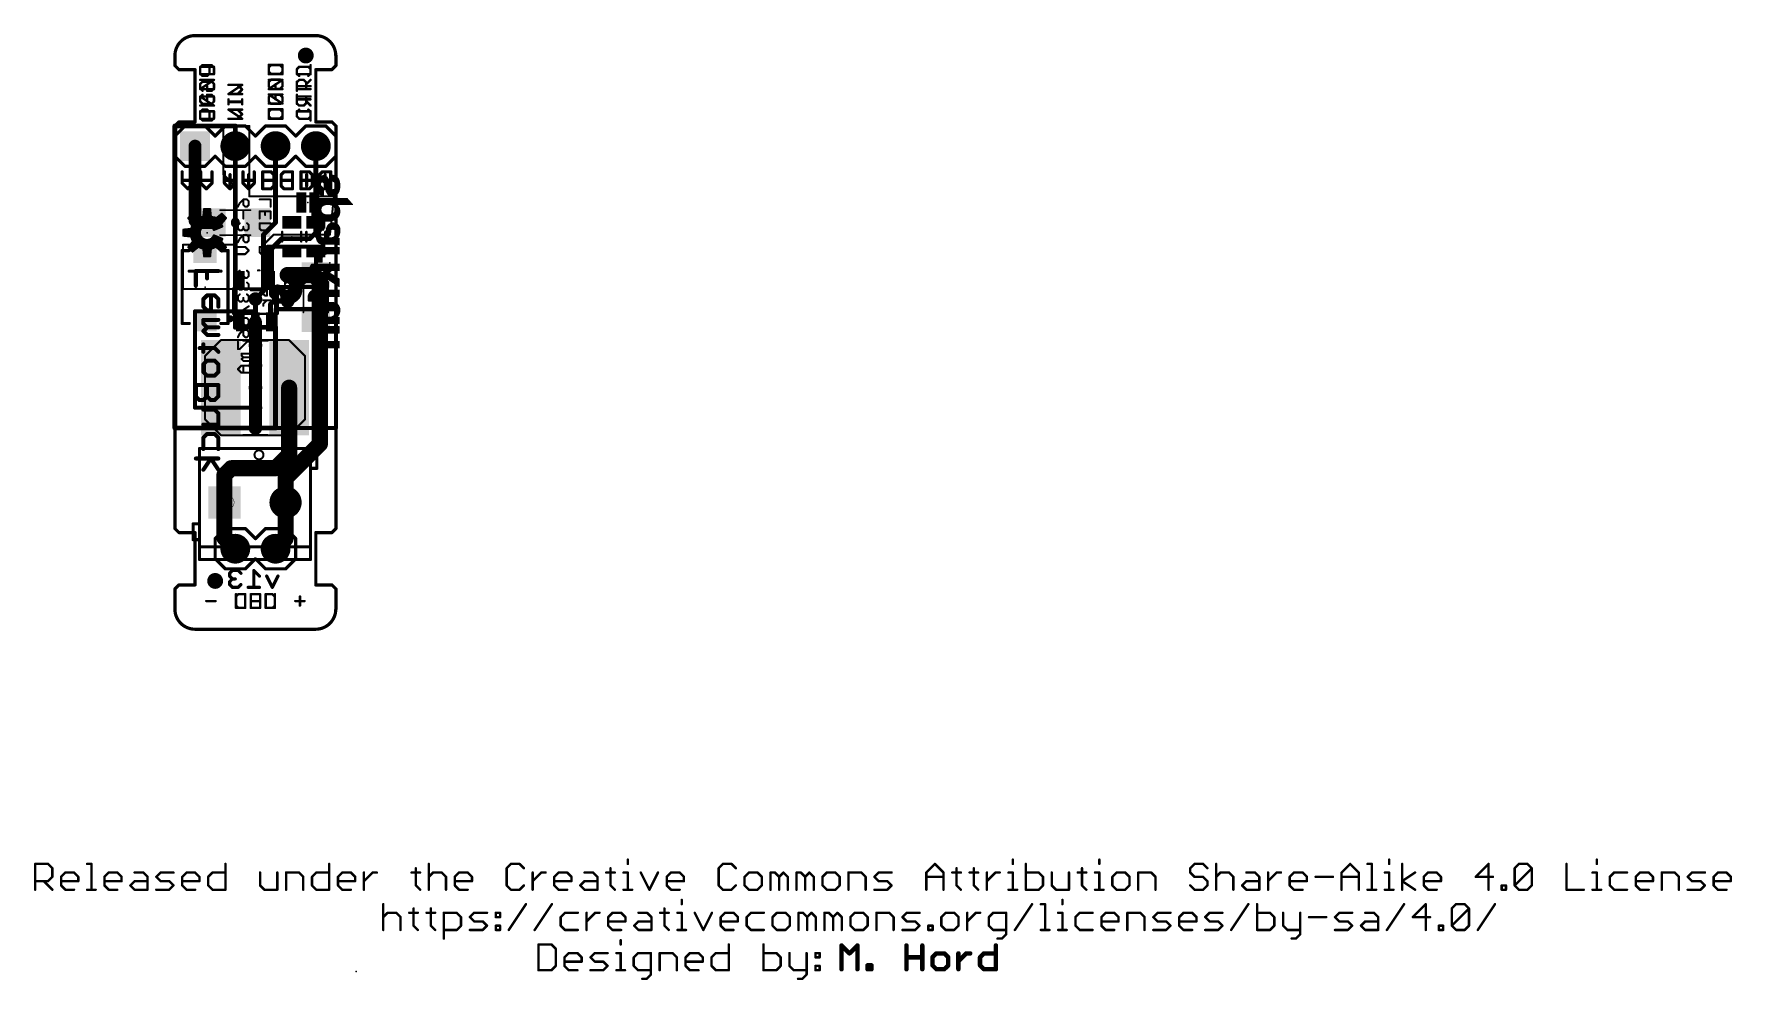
# Model space of a CAD drawing. Extents: x -9 to 98, y -21 to 39.
import ezdxf

# ---------------------------------------------------------------- set-up
doc = ezdxf.new("R2010")
doc.units = 0
for name, color, linetype in [('1', 12, 'CONTINUOUS'), ('16', 132, 'CONTINUOUS'), ('17', 110, 'CONTINUOUS'), ('18', 110, 'CONTINUOUS'), ('20', 31, 'CONTINUOUS'), ('21', 41, 'CONTINUOUS'), ('22', 40, 'CONTINUOUS'), ('23', 53, 'CONTINUOUS'), ('24', 53, 'CONTINUOUS'), ('51', 53, 'CONTINUOUS')]:
    doc.layers.add(name, color=color, linetype=linetype)

# ---------------------------------------------------------------- blocks, each defined once
blk = doc.blocks.new('RECT')
blk.add_solid([(-0.5, -0.5), (0.5, -0.5), (-0.5, 0.5), (0.5, 0.5)])
blk = doc.blocks.new('SQUAREP')
blk.add_solid([(-0.5, -0.5), (0.5, -0.5), (-0.5, 0.5), (0.5, 0.5)])
blk = doc.blocks.new('ROUNDP')
at = {"const_width": 0.5}
blk.add_lwpolyline([(0, -0.25, 1), (0, 0.25, 1), (0, -0.25)], format="xyb", dxfattribs=at)
blk = doc.blocks.new('PIE')
at = {"const_width": 0.5}
blk.add_lwpolyline([(0, -0.25, 1), (0, 0.25, 1), (0, -0.25)], format="xyb", dxfattribs=at)
blk = doc.blocks.new('ROUNDV')
at = {"const_width": 0.5}
blk.add_lwpolyline([(0, -0.25, 1), (0, 0.25, 1), (0, -0.25)], format="xyb", dxfattribs=at)

msp = doc.modelspace()

# ---------------------------------------------------------------- linework, layer by layer
at = {"layer": '1'}
for points, const_width in [([(1.27, 31.75), (1.27, 27.051)], 0.8128), ([(3.048, 33.02), (4.699, 33.02)], 0.127), ([(3.048, 29.972), (3.048, 33.02)], 0.127), ([(4.699, 33.02), (4.699, 28.575)], 0.127), ([(3.81, 29.21), (3.048, 29.972)], 0.127), ([(3.81, 25.654), (3.81, 29.21)], 0.127), ([(4.699, 28.575), (10.033, 28.575)], 0.127), ([(8.7884, 28.194), (8.832, 26.993)], 0.4064), ([(10.033, 28.575), (9.779, 26.162)], 0.127), ([(1.27, 27.051), (1.397, 26.924)], 0.8128), ([(1.397, 26.924), (2.41, 26.924)], 0.8128), ([(8.832, 26.993), (8.89, 26.935)], 0.4064), ([(3.683, 25.527), (3.81, 25.654)], 0.127), ([(6.223, 26.162), (5.588, 25.527)], 0.127), ([(9.779, 26.162), (6.223, 26.162)], 0.127), ([(0.508, 22.733), (0.508, 25.527)], 0.127), ([(0.508, 25.527), (3.683, 25.527)], 0.127), ([(5.588, 25.527), (5.588, 22.733)], 0.127), ([(8.89, 25.4), (5.842, 25.4)], 0.254), ([(5.842, 25.4), (5.842, 22.86)], 0.254), ([(8.89, 22.86), (8.89, 25.4)], 0.254), ([(5.588, 22.733), (0.508, 22.733)], 0.127), ([(5.842, 22.86), (8.89, 22.86)], 0.254), ([(1.27, 21.336), (5.08, 21.336)], 0.254), ([(1.27, 15.24), (1.27, 21.336)], 0.254), ([(5.08, 20.6709), (5.08, 22.098)], 0.3048), ([(5.08, 21.336), (5.08, 15.24)], 0.254), ([(6.03, 21.778), (6.223, 21.971)], 0.3048), ([(6.03, 20.6709), (6.03, 21.778)], 0.3048), ([(6.223, 21.971), (7.112, 21.971)], 0.3048), ([(6.35, 21.463), (10.16, 21.463)], 0.254), ([(6.35, 13.97), (6.35, 21.463)], 0.254), ([(10.16, 21.463), (10.16, 13.97)], 0.254), ([(5.08, 20.6709), (5.08, 19.177)], 0.8128), ([(5.08, 19.177), (5.08, 14.097)], 0.8128), ([(7.205, 16.51), (7.205, 12.285)], 1.016), ([(5.08, 15.24), (1.27, 15.24)], 0.254), ([(10.16, 13.97), (6.35, 13.97)], 0.254), ([(3.556, 11.43), (3.1242, 10.9982)], 1.016), ([(6.35, 11.43), (3.556, 11.43)], 1.016), ([(6.35, 11.43), (7.205, 12.285)], 1.016), ([(3.1242, 9.271), (3.1242, 10.9982)], 1.016), ([(3.1242, 9.271), (3.1242, 7.0358)], 1.016), ([(6.9798, 9.271), (6.9798, 6.9798)], 1.016), ([(3.1242, 7.0358), (3.81, 6.35)], 1.016), ([(6.9798, 6.9798), (6.35, 6.35)], 1.016)]:
    msp.add_lwpolyline(points, dxfattribs=dict(at, const_width=const_width))
for points, const_width in [([(1.4732, 31.75, 1), (1.0668, 31.75)], 0.4064), ([(3.0798, 33.02, 1), (3.0162, 33.02)], 0.0635), ([(3.048, 33.0518, 1), (3.048, 32.9883)], 0.0635), ([(4.7307, 33.02, 1), (4.6673, 33.02)], 0.0635), ([(4.699, 32.9883, 1), (4.699, 33.0518)], 0.0635), ([(3.0705, 29.9945, 1), (3.0255, 29.9495)], 0.0635), ([(3.0162, 29.972, 1), (3.0798, 29.972)], 0.0635), ([(3.8418, 29.21, 1), (3.7782, 29.21)], 0.0635), ([(3.7875, 29.1875, 1), (3.8325, 29.2325)], 0.0635), ([(4.699, 28.6068, 1), (4.699, 28.5433)], 0.0635), ([(4.6673, 28.575, 1), (4.7307, 28.575)], 0.0635), ([(8.8899, 28.1977, 1), (8.6869, 28.1903)], 0.2032), ([(10.0646, 28.5717, 1), (10.0014, 28.5783)], 0.0635), ([(10.033, 28.5433, 1), (10.033, 28.6068)], 0.0635), ([(1.4137, 27.1947, 1), (1.1263, 26.9073)], 0.4064), ([(1.0668, 27.051, 1), (1.4732, 27.051)], 0.4064), ([(1.397, 27.1272, 1), (1.397, 26.7208)], 0.4064), ([(1.2533, 26.7803, 1), (1.5407, 27.0677)], 0.4064), ([(2.41, 26.7208, 1), (2.41, 27.1272)], 0.4064), ([(8.9038, 27.0648, 1), (8.7602, 26.9212)], 0.2032), ([(8.7305, 26.9893, 1), (8.9335, 26.9967)], 0.2032), ([(8.8182, 26.8632, 1), (8.9618, 27.0068)], 0.2032), ([(3.8325, 25.6315, 1), (3.7875, 25.6765)], 0.0635), ([(6.223, 26.1938, 1), (6.223, 26.1303)], 0.0635), ([(6.2455, 26.1395, 1), (6.2005, 26.1845)], 0.0635), ([(9.7474, 26.1653, 1), (9.8106, 26.1587)], 0.0635), ([(9.779, 26.1303, 1), (9.779, 26.1938)], 0.0635), ([(0.508, 25.5587, 1), (0.508, 25.4953)], 0.0635), ([(0.5397, 25.527, 1), (0.4763, 25.527)], 0.0635), ([(3.6605, 25.5495, 1), (3.7055, 25.5045)], 0.0635), ([(3.683, 25.4953, 1), (3.683, 25.5587)], 0.0635), ([(3.7782, 25.654, 1), (3.8418, 25.654)], 0.0635), ([(5.5655, 25.5495, 1), (5.6105, 25.5045)], 0.0635), ([(5.6197, 25.527, 1), (5.5563, 25.527)], 0.0635), ([(5.842, 25.4635, 1), (5.842, 25.3365)], 0.127), ([(5.9055, 25.4, 1), (5.7785, 25.4)], 0.127), ([(8.9535, 25.4, 1), (8.8265, 25.4)], 0.127), ([(8.89, 25.3365, 1), (8.89, 25.4635)], 0.127), ([(0.508, 22.7647, 1), (0.508, 22.7013)], 0.0635), ([(0.4763, 22.733, 1), (0.5397, 22.733)], 0.0635), ([(5.5563, 22.733, 1), (5.6197, 22.733)], 0.0635), ([(5.588, 22.7013, 1), (5.588, 22.7647)], 0.0635), ([(5.842, 22.9235, 1), (5.842, 22.7965)], 0.127), ([(5.7785, 22.86, 1), (5.9055, 22.86)], 0.127), ([(8.8265, 22.86, 1), (8.9535, 22.86)], 0.127), ([(8.89, 22.7965, 1), (8.89, 22.9235)], 0.127), ([(1.27, 21.3995, 1), (1.27, 21.2725)], 0.127), ([(1.3335, 21.336, 1), (1.2065, 21.336)], 0.127), ([(5.1562, 22.098, 1), (5.0038, 22.098)], 0.1524), ([(5.1435, 21.336, 1), (5.0165, 21.336)], 0.127), ([(5.08, 21.2725, 1), (5.08, 21.3995)], 0.127), ([(6.1062, 21.778, 1), (5.9538, 21.778)], 0.1524), ([(5.9761, 21.8319, 1), (6.0839, 21.7241)], 0.1524), ([(6.223, 22.0472, 1), (6.223, 21.8948)], 0.1524), ([(6.2769, 21.9171, 1), (6.1691, 22.0249)], 0.1524), ([(6.35, 21.5265, 1), (6.35, 21.3995)], 0.127), ([(6.4135, 21.463, 1), (6.2865, 21.463)], 0.127), ([(7.112, 21.8948, 1), (7.112, 22.0472)], 0.1524), ([(10.2235, 21.463, 1), (10.0965, 21.463)], 0.127), ([(10.16, 21.3995, 1), (10.16, 21.5265)], 0.127), ([(5.2832, 20.6709, 1), (4.8768, 20.6709)], 0.4064), ([(5.0038, 20.6709, 1), (5.1562, 20.6709)], 0.1524), ([(5.9538, 20.6709, 1), (6.1062, 20.6709)], 0.1524), ([(5.2832, 19.177, 1), (4.8768, 19.177)], 0.4064), ([(4.8768, 19.177, 1), (5.2832, 19.177)], 0.4064), ([(7.459, 16.51, 1), (6.951, 16.51)], 0.508), ([(1.27, 15.3035, 1), (1.27, 15.1765)], 0.127), ([(1.2065, 15.24, 1), (1.3335, 15.24)], 0.127), ([(5.0165, 15.24, 1), (5.1435, 15.24)], 0.127), ([(5.08, 15.1765, 1), (5.08, 15.3035)], 0.127), ([(4.8768, 14.097, 1), (5.2832, 14.097)], 0.4064), ([(6.35, 14.0335, 1), (6.35, 13.9065)], 0.127), ([(6.2865, 13.97, 1), (6.4135, 13.97)], 0.127), ([(10.0965, 13.97, 1), (10.2235, 13.97)], 0.127), ([(10.16, 13.9065, 1), (10.16, 14.0335)], 0.127), ([(3.556, 11.684, 1), (3.556, 11.176)], 0.508), ([(3.7356, 11.2504, 1), (3.3764, 11.6096)], 0.508), ([(6.1704, 11.6096, 1), (6.5296, 11.2504)], 0.508), ([(6.35, 11.176, 1), (6.35, 11.684)], 0.508), ([(6.951, 12.285, 1), (7.459, 12.285)], 0.508), ([(7.3846, 12.1054, 1), (7.0254, 12.4646)], 0.508), ([(3.3782, 10.9982, 1), (2.8702, 10.9982)], 0.508), ([(2.9446, 11.1778, 1), (3.3038, 10.8186)], 0.508), ([(3.3782, 9.271, 1), (2.8702, 9.271)], 0.508), ([(7.2338, 9.271, 1), (6.7258, 9.271)], 0.508), ([(2.8702, 9.271, 1), (3.3782, 9.271)], 0.508), ([(3.3038, 7.2154, 1), (2.9446, 6.8562)], 0.508), ([(2.8702, 7.0358, 1), (3.3782, 7.0358)], 0.508), ([(3.6304, 6.1704, 1), (3.9896, 6.5296)], 0.508), ([(6.1704, 6.5296, 1), (6.5296, 6.1704)], 0.508), ([(6.7258, 6.9798, 1), (7.2338, 6.9798)], 0.508), ([(7.1594, 6.8002, 1), (6.8002, 7.1594)], 0.508)]:
    msp.add_lwpolyline(points, format="xyb", dxfattribs=dict(at, const_width=const_width))
at = {"layer": '16'}
for points, const_width in [([(0, 33.02), (3.81, 33.02)], 0.3048), ([(0, 13.97), (0, 33.02)], 0.3048), ([(3.81, 33.02), (3.81, 20.32)], 0.3048), ([(6.35, 26.924), (6.35, 31.75)], 0.3048), ([(8.89, 26.289), (8.89, 31.75)], 0.3048), ([(5.588, 26.162), (6.35, 26.924)], 0.3048), ([(5.588, 22.606), (5.588, 26.162)], 0.3048), ([(6.096, 25.273), (6.731, 25.908)], 0.3048), ([(6.731, 25.908), (8.509, 25.908)], 0.3048), ([(8.509, 25.908), (8.89, 26.289)], 0.3048), ([(6.096, 22.352), (6.096, 25.273)], 0.3048), ([(7.112, 23.622), (8.763, 23.622)], 1.016), ([(8.763, 23.622), (9.144, 23.241)], 1.016), ([(9.144, 23.241), (9.144, 12.954)], 1.016), ([(5.08, 22.098), (5.588, 22.606)], 0.3048), ([(6.477, 21.971), (6.096, 22.352)], 0.3048), ([(7.112, 21.971), (6.477, 21.971)], 0.3048), ([(3.81, 20.32), (6.35, 20.32)], 0.3048), ([(6.35, 20.32), (6.35, 13.97)], 0.3048), ([(6.35, 13.97), (0, 13.97)], 0.3048), ([(9.144, 12.954), (6.9798, 10.7898)], 1.016), ([(6.9798, 9.271), (6.9798, 10.7898)], 1.016), ([(3.6298, 4.9793), (3.4518, 4.8014)], 0.2032), ([(3.4518, 4.8014), (3.4518, 4.6234)], 0.2032), ([(3.4518, 4.6234), (3.6298, 4.4455)], 0.2032), ([(3.6298, 4.4455), (3.4518, 4.2675)], 0.2032), ([(3.4518, 4.2675), (3.4518, 4.0896)], 0.2032), ([(3.9857, 4.9793), (3.6298, 4.9793)], 0.2032), ([(3.6298, 4.4455), (3.8077, 4.4455)], 0.2032), ([(4.1636, 4.8014), (3.9857, 4.9793)], 0.2032), ([(5.333, 4.6234), (4.9771, 4.9793)], 0.2032), ([(4.9771, 4.9793), (4.9771, 3.9116)], 0.2032), ([(6.1465, 3.9116), (5.7906, 4.6234)], 0.2032), ([(6.5024, 4.6234), (6.1465, 3.9116)], 0.2032), ([(3.4518, 4.0896), (3.6298, 3.9116)], 0.2032), ([(3.6298, 3.9116), (3.9857, 3.9116)], 0.2032), ([(3.9857, 3.9116), (4.1636, 4.0896)], 0.2032), ([(5.333, 3.9116), (4.6212, 3.9116)], 0.2032)]:
    msp.add_lwpolyline(points, dxfattribs=dict(at, const_width=const_width))
for points, const_width in [([(0, 33.0962, 1), (0, 32.9438)], 0.1524), ([(0.0762, 33.02, 1), (-0.0762, 33.02)], 0.1524), ([(3.8862, 33.02, 1), (3.7338, 33.02)], 0.1524), ([(3.81, 32.9438, 1), (3.81, 33.0962)], 0.1524), ([(6.4262, 31.75, 1), (6.2738, 31.75)], 0.1524), ([(8.9662, 31.75, 1), (8.8138, 31.75)], 0.1524), ([(6.2738, 26.924, 1), (6.4262, 26.924)], 0.1524), ([(6.4039, 26.8701, 1), (6.2961, 26.9779)], 0.1524), ([(5.6642, 26.162, 1), (5.5118, 26.162)], 0.1524), ([(5.5341, 26.2159, 1), (5.6419, 26.1081)], 0.1524), ([(6.731, 25.9842, 1), (6.731, 25.8318)], 0.1524), ([(6.7849, 25.8541, 1), (6.6771, 25.9619)], 0.1524), ([(8.4551, 25.9619, 1), (8.5629, 25.8541)], 0.1524), ([(8.509, 25.8318, 1), (8.509, 25.9842)], 0.1524), ([(8.8138, 26.289, 1), (8.9662, 26.289)], 0.1524), ([(8.9439, 26.2351, 1), (8.8361, 26.3429)], 0.1524), ([(6.1722, 25.273, 1), (6.0198, 25.273)], 0.1524), ([(6.0421, 25.3269, 1), (6.1499, 25.2191)], 0.1524), ([(7.112, 23.876, 1), (7.112, 23.368)], 0.508), ([(8.9426, 23.8016, 1), (8.5834, 23.4424)], 0.508), ([(8.763, 23.368, 1), (8.763, 23.876)], 0.508), ([(9.398, 23.241, 1), (8.89, 23.241)], 0.508), ([(8.9644, 23.0614, 1), (9.3236, 23.4206)], 0.508), ([(5.5118, 22.606, 1), (5.6642, 22.606)], 0.1524), ([(5.6419, 22.5521, 1), (5.5341, 22.6599)], 0.1524), ([(6.1499, 22.4059, 1), (6.0421, 22.2981)], 0.1524), ([(5.0261, 22.1519, 1), (5.1339, 22.0441)], 0.1524), ([(6.0198, 22.352, 1), (6.1722, 22.352)], 0.1524), ([(6.477, 22.0472, 1), (6.477, 21.8948)], 0.1524), ([(6.4231, 21.9171, 1), (6.5309, 22.0249)], 0.1524), ([(7.112, 21.8948, 1), (7.112, 22.0472)], 0.1524), ([(3.81, 20.3962, 1), (3.81, 20.2438)], 0.1524), ([(3.7338, 20.32, 1), (3.8862, 20.32)], 0.1524), ([(6.4262, 20.32, 1), (6.2738, 20.32)], 0.1524), ([(6.35, 20.2438, 1), (6.35, 20.3962)], 0.1524), ([(0, 14.0462, 1), (0, 13.8938)], 0.1524), ([(-0.0762, 13.97, 1), (0.0762, 13.97)], 0.1524), ([(6.2738, 13.97, 1), (6.4262, 13.97)], 0.1524), ([(6.35, 13.8938, 1), (6.35, 14.0462)], 0.1524), ([(8.89, 12.954, 1), (9.398, 12.954)], 0.508), ([(9.3236, 12.7744, 1), (8.9644, 13.1336)], 0.508), ([(7.2338, 10.7898, 1), (6.7258, 10.7898)], 0.508), ([(6.8002, 10.9694, 1), (7.1594, 10.6102)], 0.508), ([(6.7258, 9.271, 1), (7.2338, 9.271)], 0.508), ([(3.5026, 4.8014, 1), (3.401, 4.8014)], 0.1016), ([(3.4159, 4.8373, 1), (3.4877, 4.7654)], 0.1016), ([(3.4877, 4.6593, 1), (3.4159, 4.5875)], 0.1016), ([(3.401, 4.6234, 1), (3.5026, 4.6234)], 0.1016), ([(3.5026, 4.2675, 1), (3.401, 4.2675)], 0.1016), ([(3.4159, 4.3034, 1), (3.4877, 4.2316)], 0.1016), ([(3.6298, 5.0301, 1), (3.6298, 4.9285)], 0.1016), ([(3.6298, 4.4963, 1), (3.6298, 4.3947)], 0.1016), ([(3.6657, 4.9434, 1), (3.5938, 5.0152)], 0.1016), ([(3.6657, 4.4095, 1), (3.5938, 4.4814)], 0.1016), ([(3.5938, 4.4095, 1), (3.6657, 4.4814)], 0.1016), ([(3.8077, 4.3947, 1), (3.8077, 4.4963)], 0.1016), ([(4.0216, 5.0152, 1), (3.9497, 4.9434)], 0.1016), ([(3.9857, 4.9285, 1), (3.9857, 5.0301)], 0.1016), ([(4.1277, 4.7654, 1), (4.1995, 4.8373)], 0.1016), ([(5.013, 5.0152, 1), (4.9412, 4.9434)], 0.1016), ([(5.0279, 4.9793, 1), (4.9263, 4.9793)], 0.1016), ([(5.2971, 4.5875, 1), (5.3689, 4.6593)], 0.1016), ([(5.836, 4.6461, 1), (5.7452, 4.6007)], 0.1016), ([(6.5478, 4.6007, 1), (6.457, 4.6461)], 0.1016), ([(3.4877, 4.1255, 1), (3.4159, 4.0536)], 0.1016), ([(3.401, 4.0896, 1), (3.5026, 4.0896)], 0.1016), ([(3.6298, 3.9624, 1), (3.6298, 3.8608)], 0.1016), ([(3.5938, 3.8757, 1), (3.6657, 3.9475)], 0.1016), ([(3.9497, 3.9475, 1), (4.0216, 3.8757)], 0.1016), ([(3.9857, 3.8608, 1), (3.9857, 3.9624)], 0.1016), ([(4.1995, 4.0536, 1), (4.1277, 4.1255)], 0.1016), ([(4.6212, 3.9624, 1), (4.6212, 3.8608)], 0.1016), ([(4.9263, 3.9116, 1), (5.0279, 3.9116)], 0.1016), ([(5.333, 3.8608, 1), (5.333, 3.9624)], 0.1016), ([(6.1011, 3.9343, 1), (6.1919, 3.8889)], 0.1016), ([(6.1011, 3.8889, 1), (6.1919, 3.9343)], 0.1016)]:
    msp.add_lwpolyline(points, format="xyb", dxfattribs=dict(at, const_width=const_width))
at = {"layer": '20'}
for points, const_width in [([(1.27, 38.725, 0.4142), (0, 37.455)], 0.2032), ([(1.27, 38.7758, 1), (1.27, 38.6742)], 0.1016), ([(1.27, 38.6742, 1), (1.27, 38.7758)], 0.1016), ([(10.1475, 37.455, 0.4142), (8.8775, 38.725)], 0.2032), ([(8.8775, 38.7758, 1), (8.8775, 38.6742)], 0.1016), ([(8.8775, 38.6742, 1), (8.8775, 38.7758)], 0.1016), ([(0.0508, 37.465, 1), (-0.0508, 37.465)], 0.1016), ([(-0.0508, 37.455, 1), (0.0508, 37.455)], 0.1016), ([(10.0967, 37.455, 1), (10.1983, 37.455)], 0.1016), ([(10.2108, 37.465, 1), (10.1092, 37.465)], 0.1016), ([(0.0359, 36.8659, 1), (-0.0359, 36.7941)], 0.1016), ([(-0.0508, 36.83, 1), (0.0508, 36.83)], 0.1016), ([(0.254, 36.6268, 1), (0.254, 36.5252)], 0.1016), ([(0.2181, 36.5401, 1), (0.2899, 36.6119)], 0.1016), ([(1.3208, 36.576, 1), (1.2192, 36.576)], 0.1016), ([(1.27, 36.5252, 1), (1.27, 36.6268)], 0.1016), ([(8.89, 36.6268, 1), (8.89, 36.5252)], 0.1016), ([(8.9408, 36.576, 1), (8.8392, 36.576)], 0.1016), ([(9.8701, 36.6119, 1), (9.9419, 36.5401)], 0.1016), ([(9.906, 36.5252, 1), (9.906, 36.6268)], 0.1016), ([(10.1092, 36.83, 1), (10.2108, 36.83)], 0.1016), ([(10.1959, 36.7941, 1), (10.1241, 36.8659)], 0.1016), ([(0.254, 33.3248, 1), (0.254, 33.2232)], 0.1016), ([(0.2899, 33.2381, 1), (0.2181, 33.3099)], 0.1016), ([(1.2192, 33.274, 1), (1.3208, 33.274)], 0.1016), ([(1.27, 33.2232, 1), (1.27, 33.3248)], 0.1016), ([(8.89, 33.3248, 1), (8.89, 33.2232)], 0.1016), ([(8.8392, 33.274, 1), (8.9408, 33.274)], 0.1016), ([(9.9419, 33.3099, 1), (9.8701, 33.2381)], 0.1016), ([(9.906, 33.2232, 1), (9.906, 33.3248)], 0.1016), ([(0.0508, 33.02, 1), (-0.0508, 33.02)], 0.1016), ([(-0.0359, 33.0559, 1), (0.0359, 32.9841)], 0.1016), ([(10.2108, 33.02, 1), (10.1092, 33.02)], 0.1016), ([(10.1241, 32.9841, 1), (10.1959, 33.0559)], 0.1016), ([(0.0359, 7.6559, 1), (-0.0359, 7.5841)], 0.1016), ([(-0.0508, 7.62, 1), (0.0508, 7.62)], 0.1016), ([(10.1092, 7.62, 1), (10.2108, 7.62)], 0.1016), ([(10.1959, 7.5841, 1), (10.1241, 7.6559)], 0.1016), ([(0.254, 7.4168, 1), (0.254, 7.3152)], 0.1016), ([(0.2181, 7.3301, 1), (0.2899, 7.4019)], 0.1016), ([(1.3208, 7.366, 1), (1.2192, 7.366)], 0.1016), ([(1.27, 7.3152, 1), (1.27, 7.4168)], 0.1016), ([(8.89, 7.4168, 1), (8.89, 7.3152)], 0.1016), ([(8.9408, 7.366, 1), (8.8392, 7.366)], 0.1016), ([(9.8701, 7.4019, 1), (9.9419, 7.3301)], 0.1016), ([(9.906, 7.3152, 1), (9.906, 7.4168)], 0.1016), ([(0.0508, 3.81, 1), (-0.0508, 3.81)], 0.1016), ([(-0.0359, 3.8459, 1), (0.0359, 3.7741)], 0.1016), ([(0.254, 4.1148, 1), (0.254, 4.0132)], 0.1016), ([(0.2899, 4.0281, 1), (0.2181, 4.0999)], 0.1016), ([(1.2192, 4.064, 1), (1.3208, 4.064)], 0.1016), ([(1.27, 4.0132, 1), (1.27, 4.1148)], 0.1016), ([(8.89, 4.1148, 1), (8.89, 4.0132)], 0.1016), ([(8.8392, 4.064, 1), (8.9408, 4.064)], 0.1016), ([(9.9419, 4.0999, 1), (9.8701, 4.0281)], 0.1016), ([(9.906, 4.0132, 1), (9.906, 4.1148)], 0.1016), ([(10.2108, 3.81, 1), (10.1092, 3.81)], 0.1016), ([(10.1241, 3.7741, 1), (10.1959, 3.8459)], 0.1016), ([(0, 2.54, 0.4142), (1.27, 1.27)], 0.2032), ([(0.0508, 2.54, 1), (-0.0508, 2.54)], 0.1016), ([(-0.0508, 2.54, 1), (0.0508, 2.54)], 0.1016), ([(8.8775, 1.27, 0.4142), (10.1475, 2.54)], 0.2032), ([(10.1983, 2.54, 1), (10.0967, 2.54)], 0.1016), ([(10.1092, 2.54, 1), (10.2108, 2.54)], 0.1016), ([(1.27, 1.3208, 1), (1.27, 1.2192)], 0.1016), ([(1.27, 1.2192, 1), (1.27, 1.3208)], 0.1016), ([(8.8775, 1.3208, 1), (8.8775, 1.2192)], 0.1016), ([(8.8775, 1.2192, 1), (8.8775, 1.3208)], 0.1016)]:
    msp.add_lwpolyline(points, format="xyb", dxfattribs=dict(at, const_width=const_width))
at = {"layer": '20', "const_width": 0.2032}
for points in [[(8.8775, 38.725), (1.27, 38.725)], [(0, 37.465), (0, 36.83)], [(10.16, 37.465), (10.16, 36.83)], [(0, 36.83), (0.254, 36.576)], [(0.254, 36.576), (1.27, 36.576)], [(1.27, 36.576), (1.27, 33.274)], [(9.906, 36.576), (8.89, 36.576)], [(8.89, 36.576), (8.89, 33.274)], [(10.16, 36.83), (9.906, 36.576)], [(0.254, 33.274), (0, 33.02)], [(1.27, 33.274), (0.254, 33.274)], [(8.89, 33.274), (9.906, 33.274)], [(9.906, 33.274), (10.16, 33.02)], [(0, 33.02), (0, 7.62)], [(10.16, 33.02), (10.16, 7.62)], [(0, 7.62), (0.254, 7.366)], [(10.16, 7.62), (9.906, 7.366)], [(0.254, 7.366), (1.27, 7.366)], [(1.27, 7.366), (1.27, 4.064)], [(9.906, 7.366), (8.89, 7.366)], [(8.89, 7.366), (8.89, 4.064)], [(0.254, 4.064), (0, 3.81)], [(0, 3.81), (0, 2.54)], [(1.27, 4.064), (0.254, 4.064)], [(8.89, 4.064), (9.906, 4.064)], [(9.906, 4.064), (10.16, 3.81)], [(10.16, 3.81), (10.16, 2.54)], [(1.27, 1.27), (8.8775, 1.27)]]:
    msp.add_lwpolyline(points, dxfattribs=at)
at = {"layer": '21'}
for points, const_width in [([(1.5725, 36.7429, 1), (1.6264, 36.689)], 0.0762), ([(1.6376, 36.7159, 1), (1.5614, 36.7159)], 0.0762), ([(1.7435, 36.8981, 1), (1.7435, 36.8219)], 0.0762), ([(1.7705, 36.833, 1), (1.7166, 36.8869)], 0.0762), ([(2.3467, 36.8869, 1), (2.2928, 36.833)], 0.0762), ([(2.3197, 36.8219, 1), (2.3197, 36.8981)], 0.0762), ([(2.5019, 36.7159, 1), (2.4257, 36.7159)], 0.0762), ([(2.4369, 36.689, 1), (2.4907, 36.7429)], 0.0762), ([(5.8905, 36.7429, 1), (5.9444, 36.689)], 0.0762), ([(5.9556, 36.7159, 1), (5.8794, 36.7159)], 0.0762), ([(6.0615, 36.8981, 1), (6.0615, 36.8219)], 0.0762), ([(6.0885, 36.833, 1), (6.0346, 36.8869)], 0.0762), ([(6.6647, 36.8869, 1), (6.6108, 36.833)], 0.0762), ([(6.6377, 36.8219, 1), (6.6377, 36.8981)], 0.0762), ([(6.8199, 36.7159, 1), (6.7437, 36.7159)], 0.0762), ([(6.7549, 36.689, 1), (6.8087, 36.7429)], 0.0762), ([(8.5979, 36.86, 1), (8.5217, 36.86)], 0.0762), ([(1.5783, 35.3799, 1), (1.6206, 35.3165)], 0.0762), ([(1.5995, 36.3219, 1), (1.5995, 36.2457)], 0.0762), ([(1.5614, 36.2838, 1), (1.6376, 36.2838)], 0.0762), ([(1.5995, 35.9626, 1), (1.5995, 35.8864)], 0.0762), ([(1.5995, 35.3863, 1), (1.5995, 35.3101)], 0.0762), ([(2.4257, 36.2838, 1), (2.5019, 36.2838)], 0.0762), ([(2.4849, 35.8928, 1), (2.4427, 35.9562)], 0.0762), ([(2.4638, 36.2457, 1), (2.4638, 36.3219)], 0.0762), ([(2.4638, 35.8864, 1), (2.4638, 35.9626)], 0.0762), ([(2.4638, 35.3101, 1), (2.4638, 35.3863)], 0.0762), ([(3.3775, 35.6507, 1), (3.3775, 35.5745)], 0.0762), ([(4.2629, 35.5809, 1), (4.2207, 35.6443)], 0.0762), ([(4.2418, 35.5745, 1), (4.2418, 35.6507)], 0.0762), ([(5.8963, 35.3799, 1), (5.9386, 35.3165)], 0.0762), ([(5.9175, 36.3219, 1), (5.9175, 36.2457)], 0.0762), ([(5.8794, 36.2838, 1), (5.9556, 36.2838)], 0.0762), ([(5.9175, 35.9626, 1), (5.9175, 35.8864)], 0.0762), ([(5.9175, 35.3863, 1), (5.9175, 35.3101)], 0.0762), ([(6.7437, 36.2838, 1), (6.8199, 36.2838)], 0.0762), ([(6.8029, 35.8928, 1), (6.7607, 35.9562)], 0.0762), ([(6.7818, 36.2457, 1), (6.7818, 36.3219)], 0.0762), ([(6.7818, 35.8864, 1), (6.7818, 35.9626)], 0.0762), ([(6.7818, 35.3101, 1), (6.7818, 35.3863)], 0.0762), ([(7.6955, 36.3219, 1), (7.6955, 36.2457)], 0.0762), ([(7.7336, 35.7804, 1), (7.6574, 35.7804)], 0.0762), ([(7.6685, 35.8073, 1), (7.7224, 35.7535)], 0.0762), ([(7.6955, 35.3863, 1), (7.6955, 35.3101)], 0.0762), ([(7.6574, 35.3482, 1), (7.7336, 35.3482)], 0.0762), ([(7.8395, 35.9626, 1), (7.8395, 35.8864)], 0.0762), ([(7.8665, 35.8975, 1), (7.8126, 35.9514)], 0.0762), ([(8.1546, 35.9514, 1), (8.1007, 35.8975)], 0.0762), ([(8.1276, 35.8864, 1), (8.1276, 35.9626)], 0.0762), ([(8.2447, 35.6633, 1), (8.2986, 35.6094)], 0.0762), ([(8.3098, 35.7804, 1), (8.2336, 35.7804)], 0.0762), ([(8.2336, 35.3482, 1), (8.3098, 35.3482)], 0.0762), ([(8.2447, 35.7535, 1), (8.2986, 35.8073)], 0.0762), ([(8.5217, 36.2838, 1), (8.5979, 36.2838)], 0.0762), ([(8.5867, 35.8975, 1), (8.5329, 35.9514)], 0.0762), ([(8.5598, 36.2457, 1), (8.5598, 36.3219)], 0.0762), ([(8.5598, 35.3101, 1), (8.5598, 35.3863)], 0.0762), ([(1.5725, 34.8718, 1), (1.6264, 34.8179)], 0.0762), ([(1.6264, 34.5837, 1), (1.5725, 34.5298)], 0.0762), ([(1.6376, 34.8449, 1), (1.5614, 34.8449)], 0.0762), ([(1.5614, 34.5568, 1), (1.6376, 34.5568)], 0.0762), ([(1.7435, 34.4508, 1), (1.7435, 34.3746)], 0.0762), ([(1.7705, 34.962, 1), (1.7166, 35.0159)], 0.0762), ([(1.7166, 34.3858, 1), (1.7705, 34.4397)], 0.0762), ([(2.0316, 35.027, 1), (2.0316, 34.9508)], 0.0762), ([(2.0697, 34.9889, 1), (1.9935, 34.9889)], 0.0762), ([(1.9935, 34.7008, 1), (2.0697, 34.7008)], 0.0762), ([(2.3467, 35.0159, 1), (2.2928, 34.962)], 0.0762), ([(2.2928, 34.4397, 1), (2.3467, 34.3858)], 0.0762), ([(2.3197, 34.9508, 1), (2.3197, 35.027)], 0.0762), ([(2.3197, 34.3746, 1), (2.3197, 34.4508)], 0.0762), ([(2.5019, 34.8449, 1), (2.4257, 34.8449)], 0.0762), ([(2.4257, 34.5568, 1), (2.5019, 34.5568)], 0.0762), ([(2.4369, 34.8179, 1), (2.4907, 34.8718)], 0.0762), ([(2.4907, 34.5298, 1), (2.4369, 34.5837)], 0.0762), ([(3.3563, 35.0681, 1), (3.3986, 35.0047)], 0.0762), ([(3.3775, 35.0745, 1), (3.3775, 34.9983)], 0.0762), ([(3.4156, 34.7008, 1), (3.3394, 34.7008)], 0.0762), ([(3.3775, 34.5949, 1), (3.3775, 34.5187)], 0.0762), ([(3.3394, 34.4127, 1), (3.4156, 34.4127)], 0.0762), ([(4.2799, 34.7008, 1), (4.2037, 34.7008)], 0.0762), ([(4.2037, 34.4127, 1), (4.2799, 34.4127)], 0.0762), ([(4.2418, 34.9983, 1), (4.2418, 35.0745)], 0.0762), ([(4.2418, 34.5187, 1), (4.2418, 34.5949)], 0.0762), ([(5.8905, 34.8718, 1), (5.9444, 34.8179)], 0.0762), ([(5.9444, 34.5837, 1), (5.8905, 34.5298)], 0.0762), ([(5.9556, 34.8449, 1), (5.8794, 34.8449)], 0.0762), ([(5.8794, 34.5568, 1), (5.9556, 34.5568)], 0.0762), ([(6.0615, 34.4508, 1), (6.0615, 34.3746)], 0.0762), ([(6.0885, 34.962, 1), (6.0346, 35.0159)], 0.0762), ([(6.0346, 34.3858, 1), (6.0885, 34.4397)], 0.0762), ([(6.3496, 35.027, 1), (6.3496, 34.9508)], 0.0762), ([(6.3877, 34.9889, 1), (6.3115, 34.9889)], 0.0762), ([(6.3115, 34.7008, 1), (6.3877, 34.7008)], 0.0762), ([(6.6647, 35.0159, 1), (6.6108, 34.962)], 0.0762), ([(6.6108, 34.4397, 1), (6.6647, 34.3858)], 0.0762), ([(6.6377, 34.9508, 1), (6.6377, 35.027)], 0.0762), ([(6.6377, 34.3746, 1), (6.6377, 34.4508)], 0.0762), ([(6.8199, 34.8449, 1), (6.7437, 34.8449)], 0.0762), ([(6.7437, 34.5568, 1), (6.8199, 34.5568)], 0.0762), ([(6.7549, 34.8179, 1), (6.8087, 34.8718)], 0.0762), ([(6.8087, 34.5298, 1), (6.7549, 34.5837)], 0.0762), ([(7.7336, 34.9889, 1), (7.6574, 34.9889)], 0.0762), ([(7.6955, 34.7389, 1), (7.6955, 34.6627)], 0.0762), ([(7.6574, 34.4127, 1), (7.7336, 34.4127)], 0.0762), ([(8.5598, 34.6627, 1), (8.5598, 34.7389)], 0.0762), ([(1.5725, 33.9363, 1), (1.6264, 33.8824)], 0.0762), ([(1.6376, 33.9094, 1), (1.5614, 33.9094)], 0.0762), ([(1.5995, 33.5153, 1), (1.5995, 33.4391)], 0.0762), ([(1.5614, 33.4772, 1), (1.6376, 33.4772)], 0.0762), ([(1.7435, 34.0915, 1), (1.7435, 34.0153)], 0.0762), ([(1.7705, 34.0265, 1), (1.7166, 34.0804)], 0.0762), ([(2.0586, 34.0804, 1), (2.0047, 34.0265)], 0.0762), ([(2.0316, 34.0153, 1), (2.0316, 34.0915)], 0.0762), ([(2.2138, 33.9094, 1), (2.1376, 33.9094)], 0.0762), ([(2.1376, 33.4772, 1), (2.2138, 33.4772)], 0.0762), ([(2.1487, 33.8824, 1), (2.2026, 33.9363)], 0.0762), ([(2.4638, 33.4391, 1), (2.4638, 33.5153)], 0.0762), ([(3.3775, 34.0915, 1), (3.3775, 34.0153)], 0.0762), ([(3.3775, 33.5153, 1), (3.3775, 33.4391)], 0.0762), ([(3.9806, 34.0804, 1), (3.9267, 34.0265)], 0.0762), ([(3.9267, 33.5041, 1), (3.9806, 33.4503)], 0.0762), ([(3.9537, 34.0153, 1), (3.9537, 34.0915)], 0.0762), ([(3.9537, 33.4391, 1), (3.9537, 33.5153)], 0.0762), ([(4.2687, 33.7384, 1), (4.2149, 33.7923)], 0.0762), ([(4.2149, 33.7384, 1), (4.2687, 33.7923)], 0.0762), ([(5.8905, 33.9363, 1), (5.9444, 33.8824)], 0.0762), ([(5.9556, 33.9094, 1), (5.8794, 33.9094)], 0.0762), ([(5.9175, 33.5153, 1), (5.9175, 33.4391)], 0.0762), ([(5.8794, 33.4772, 1), (5.9556, 33.4772)], 0.0762), ([(6.0615, 34.0915, 1), (6.0615, 34.0153)], 0.0762), ([(6.0885, 34.0265, 1), (6.0346, 34.0804)], 0.0762), ([(6.6647, 34.0804, 1), (6.6108, 34.0265)], 0.0762), ([(6.6377, 34.0153, 1), (6.6377, 34.0915)], 0.0762), ([(6.8199, 33.9094, 1), (6.7437, 33.9094)], 0.0762), ([(6.7437, 33.4772, 1), (6.8199, 33.4772)], 0.0762), ([(6.7549, 33.8824, 1), (6.8087, 33.9363)], 0.0762), ([(6.7818, 33.4391, 1), (6.7818, 33.5153)], 0.0762), ([(7.6685, 33.9363, 1), (7.7224, 33.8824)], 0.0762), ([(7.7224, 33.6482, 1), (7.6685, 33.5943)], 0.0762), ([(7.7336, 33.9094, 1), (7.6574, 33.9094)], 0.0762), ([(7.6574, 33.6213, 1), (7.7336, 33.6213)], 0.0762), ([(7.8395, 33.5153, 1), (7.8395, 33.4391)], 0.0762), ([(7.8665, 34.0265, 1), (7.8126, 34.0804)], 0.0762), ([(7.8126, 33.4503, 1), (7.8665, 33.5041)], 0.0762), ([(8.4427, 34.0804, 1), (8.3888, 34.0265)], 0.0762), ([(8.3888, 33.5041, 1), (8.4427, 33.4503)], 0.0762), ([(8.4157, 33.4391, 1), (8.4157, 33.5153)], 0.0762), ([(8.5979, 33.9094, 1), (8.5217, 33.9094)], 0.0762), ([(8.5217, 33.6213, 1), (8.5979, 33.6213)], 0.0762), ([(8.5329, 33.8824, 1), (8.5867, 33.9363)], 0.0762), ([(8.5867, 33.5943, 1), (8.5329, 33.6482)], 0.0762), ([(0.0508, 32.385, 1), (-0.0508, 32.385)], 0.1016), ([(-0.0359, 32.4209, 1), (0.0359, 32.3491)], 0.1016), ([(0.635, 33.0708, 1), (0.635, 32.9692)], 0.1016), ([(0.6709, 32.9841, 1), (0.5991, 33.0559)], 0.1016), ([(1.9409, 33.0559, 1), (1.8691, 32.9841)], 0.1016), ([(1.905, 32.9692, 1), (1.905, 33.0708)], 0.1016), ([(2.5041, 32.4209, 1), (2.5759, 32.3491)], 0.1016), ([(2.5041, 32.3491, 1), (2.5759, 32.4209)], 0.1016), ([(3.175, 33.0708, 1), (3.175, 32.9692)], 0.1016), ([(3.2109, 32.9841, 1), (3.1391, 33.0559)], 0.1016), ([(4.4809, 33.0559, 1), (4.4091, 32.9841)], 0.1016), ([(4.445, 32.9692, 1), (4.445, 33.0708)], 0.1016), ([(5.0441, 32.4209, 1), (5.1159, 32.3491)], 0.1016), ([(5.0441, 32.3491, 1), (5.1159, 32.4209)], 0.1016), ([(5.715, 33.0708, 1), (5.715, 32.9692)], 0.1016), ([(5.7509, 32.9841, 1), (5.6791, 33.0559)], 0.1016), ([(7.0209, 33.0559, 1), (6.9491, 32.9841)], 0.1016), ([(6.985, 32.9692, 1), (6.985, 33.0708)], 0.1016), ([(7.5841, 32.4209, 1), (7.6559, 32.3491)], 0.1016), ([(7.5841, 32.3491, 1), (7.6559, 32.4209)], 0.1016), ([(8.255, 33.0708, 1), (8.255, 32.9692)], 0.1016), ([(8.2909, 32.9841, 1), (8.2191, 33.0559)], 0.1016), ([(9.5609, 33.0559, 1), (9.4891, 32.9841)], 0.1016), ([(9.525, 32.9692, 1), (9.525, 33.0708)], 0.1016), ([(10.2108, 32.385, 1), (10.1092, 32.385)], 0.1016), ([(10.1241, 32.3491, 1), (10.1959, 32.4209)], 0.1016), ([(0.0359, 31.1509, 1), (-0.0359, 31.0791)], 0.1016), ([(-0.0508, 31.115, 1), (0.0508, 31.115)], 0.1016), ([(2.5759, 31.1509, 1), (2.5041, 31.0791)], 0.1016), ([(2.5759, 31.0791, 1), (2.5041, 31.1509)], 0.1016), ([(5.1159, 31.1509, 1), (5.0441, 31.0791)], 0.1016), ([(5.1159, 31.0791, 1), (5.0441, 31.1509)], 0.1016), ([(7.6559, 31.1509, 1), (7.5841, 31.0791)], 0.1016), ([(7.6559, 31.0791, 1), (7.5841, 31.1509)], 0.1016), ([(10.1092, 31.115, 1), (10.2108, 31.115)], 0.1016), ([(10.1959, 31.0791, 1), (10.1241, 31.1509)], 0.1016), ([(0.507, 30.1253, 1), (0.4054, 30.1253)], 0.1016), ([(0.635, 30.5308, 1), (0.635, 30.4292)], 0.1016), ([(0.5991, 30.4441, 1), (0.6709, 30.5159)], 0.1016), ([(1.2188, 30.1253, 1), (1.1172, 30.1253)], 0.1016), ([(1.8691, 30.5159, 1), (1.9409, 30.4441)], 0.1016), ([(1.905, 30.4292, 1), (1.905, 30.5308)], 0.1016), ([(3.174, 30.1253, 1), (3.0724, 30.1253)], 0.1016), ([(3.175, 30.5308, 1), (3.175, 30.4292)], 0.1016), ([(3.1391, 30.4441, 1), (3.2109, 30.5159)], 0.1016), ([(3.8858, 30.1253, 1), (3.7842, 30.1253)], 0.1016), ([(4.4091, 30.5159, 1), (4.4809, 30.4441)], 0.1016), ([(4.445, 30.4292, 1), (4.445, 30.5308)], 0.1016), ([(4.6993, 29.9474, 1), (4.5977, 29.9474)], 0.1016), ([(5.587, 30.1253, 1), (5.4854, 30.1253)], 0.1016), ([(5.5362, 30.1761, 1), (5.5362, 30.0745)], 0.1016), ([(5.715, 30.5308, 1), (5.715, 30.4292)], 0.1016), ([(5.6791, 30.4441, 1), (5.7509, 30.5159)], 0.1016), ([(6.106, 30.1612, 1), (6.0341, 30.0894)], 0.1016), ([(6.0701, 30.0745, 1), (6.0701, 30.1761)], 0.1016), ([(6.2988, 29.9474, 1), (6.1972, 29.9474)], 0.1016), ([(6.2121, 29.9114, 1), (6.2839, 29.9833)], 0.1016), ([(6.9491, 30.5159, 1), (7.0209, 30.4441)], 0.1016), ([(6.985, 30.4292, 1), (6.985, 30.5308)], 0.1016), ([(8, 30.1253, 1), (7.8984, 30.1253)], 0.1016), ([(7.9492, 30.1761, 1), (7.9492, 30.0745)], 0.1016), ([(8.255, 30.5308, 1), (8.255, 30.4292)], 0.1016), ([(8.2191, 30.4441, 1), (8.2909, 30.5159)], 0.1016), ([(8.519, 30.1612, 1), (8.4471, 30.0894)], 0.1016), ([(8.4831, 30.0745, 1), (8.4831, 30.1761)], 0.1016), ([(8.7118, 29.9474, 1), (8.6102, 29.9474)], 0.1016), ([(8.6251, 29.9114, 1), (8.6969, 29.9833)], 0.1016), ([(9.5253, 29.9474, 1), (9.4237, 29.9474)], 0.1016), ([(9.4891, 30.5159, 1), (9.5609, 30.4441)], 0.1016), ([(9.525, 30.4292, 1), (9.525, 30.5308)], 0.1016), ([(0.4921, 29.4494, 1), (0.4203, 29.3776)], 0.1016), ([(0.4054, 29.4135, 1), (0.507, 29.4135)], 0.1016), ([(0.7762, 29.0935, 1), (0.848, 29.0217)], 0.1016), ([(0.7762, 29.0217, 1), (0.848, 29.0935)], 0.1016), ([(1.1172, 29.4135, 1), (1.2188, 29.4135)], 0.1016), ([(1.2039, 29.3776, 1), (1.1321, 29.4494)], 0.1016), ([(1.6256, 29.6423, 1), (1.6256, 29.5407)], 0.1016), ([(2.3374, 29.5407, 1), (2.3374, 29.6423)], 0.1016), ([(3.1591, 29.4494, 1), (3.0873, 29.3776)], 0.1016), ([(3.0724, 29.4135, 1), (3.174, 29.4135)], 0.1016), ([(3.4432, 29.0935, 1), (3.515, 29.0217)], 0.1016), ([(3.4432, 29.0217, 1), (3.515, 29.0935)], 0.1016), ([(3.7842, 29.4135, 1), (3.8858, 29.4135)], 0.1016), ([(3.8709, 29.3776, 1), (3.7991, 29.4494)], 0.1016), ([(4.2926, 29.6423, 1), (4.2926, 29.5407)], 0.1016), ([(4.5977, 29.2355, 1), (4.6993, 29.2355)], 0.1016), ([(5.0044, 29.5407, 1), (5.0044, 29.6423)], 0.1016), ([(5.5362, 29.1084, 1), (5.5362, 29.0068)], 0.1016), ([(5.4854, 29.0576, 1), (5.587, 29.0576)], 0.1016), ([(6.0341, 29.0935, 1), (6.106, 29.0217)], 0.1016), ([(6.0701, 29.0068, 1), (6.0701, 29.1084)], 0.1016), ([(6.1972, 29.2355, 1), (6.2988, 29.2355)], 0.1016), ([(6.2839, 29.1996, 1), (6.2121, 29.2715)], 0.1016), ([(6.7056, 29.6423, 1), (6.7056, 29.5407)], 0.1016), ([(7.4174, 29.5407, 1), (7.4174, 29.6423)], 0.1016), ([(7.9492, 29.1084, 1), (7.9492, 29.0068)], 0.1016), ([(7.8984, 29.0576, 1), (8, 29.0576)], 0.1016), ([(8.4471, 29.0935, 1), (8.519, 29.0217)], 0.1016), ([(8.4831, 29.0068, 1), (8.4831, 29.1084)], 0.1016), ([(8.6102, 29.2355, 1), (8.7118, 29.2355)], 0.1016), ([(8.6969, 29.1996, 1), (8.6251, 29.2715)], 0.1016), ([(9.1186, 29.6423, 1), (9.1186, 29.5407)], 0.1016), ([(9.4237, 29.2355, 1), (9.5253, 29.2355)], 0.1016), ([(9.8304, 29.5407, 1), (9.8304, 29.6423)], 0.1016), ([(3.9497, 26.9545, 1), (3.6703, 26.9545)], 0.2794), ([(3.6703, 26.8935, 1), (3.9497, 26.8935)], 0.2794), ([(6.8041, 26.335, 1), (6.7279, 26.335)], 0.0762), ([(6.7279, 25.735, 1), (6.8041, 25.735)], 0.0762), ([(8.0041, 26.335, 1), (7.9279, 26.335)], 0.0762), ([(7.9279, 25.735, 1), (8.0041, 25.735)], 0.0762), ([(8.3281, 26.335, 1), (8.2519, 26.335)], 0.0762), ([(8.2519, 25.735, 1), (8.3281, 25.735)], 0.0762), ([(9.5281, 26.335, 1), (9.4519, 26.335)], 0.0762), ([(9.4519, 25.735, 1), (9.5281, 25.735)], 0.0762), ([(0.5058, 25.16, 1), (0.4042, 25.16)], 0.1016), ([(0.455, 25.2108, 1), (0.455, 25.1092)], 0.1016), ([(0.905, 25.1092, 1), (0.905, 25.2108)], 0.1016), ([(2.905, 25.2108, 1), (2.905, 25.1092)], 0.1016), ([(3.4058, 25.16, 1), (3.3042, 25.16)], 0.1016), ([(3.355, 25.1092, 1), (3.355, 25.2108)], 0.1016), ([(0.905, 23.9108, 1), (0.905, 23.8092)], 0.1016), ([(2.905, 23.8092, 1), (2.905, 23.9108)], 0.1016), ([(3.8608, 22.4004, 1), (3.7592, 22.4004)], 0.1016), ([(4.8116, 22.7306, 1), (4.8116, 22.629)], 0.1016), ([(5.3484, 22.629, 1), (5.3484, 22.7306)], 0.1016), ([(6.4008, 22.4004, 1), (6.2992, 22.4004)], 0.1016), ([(8.8595, 22.3647, 1), (8.8595, 22.0853)], 0.2794), ([(8.9205, 22.0853, 1), (8.9205, 22.3647)], 0.2794), ([(3.7592, 21.5416, 1), (3.8608, 21.5416)], 0.1016), ([(6.2992, 21.5416, 1), (6.4008, 21.5416)], 0.1016), ([(0.455, 20.6108, 1), (0.455, 20.5092)], 0.1016), ([(0.4042, 20.56, 1), (0.5058, 20.56)], 0.1016), ([(0.905, 20.5092, 1), (0.905, 20.6108)], 0.1016), ([(2.905, 20.6108, 1), (2.905, 20.5092)], 0.1016), ([(3.3042, 20.56, 1), (3.4058, 20.56)], 0.1016), ([(3.3652, 20.8639, 1), (3.3023, 20.8556)], 0.0635), ([(3.3023, 20.8639, 1), (3.3652, 20.8556)], 0.0635), ([(3.3379, 20.8597, 1), (3.3379, 20.7963)], 0.0635), ([(3.3098, 20.913, 1), (3.3685, 20.8887)], 0.0635), ([(3.3685, 20.8308, 1), (3.3098, 20.8065)], 0.0635), ([(3.3077, 20.8145, 1), (3.3706, 20.8228)], 0.0635), ([(3.3706, 20.8967, 1), (3.3077, 20.905)], 0.0635), ([(3.3298, 20.9585, 1), (3.3802, 20.9198)], 0.0635), ([(3.3802, 20.7997, 1), (3.3298, 20.761)], 0.0635), ([(3.3257, 20.7682, 1), (3.3844, 20.7925)], 0.0635), ([(3.3844, 20.927, 1), (3.3257, 20.9513)], 0.0635), ([(3.3672, 20.9868, 1), (3.3672, 20.9233)], 0.0635), ([(3.355, 20.5092, 1), (3.355, 20.6108)], 0.1016), ([(3.3609, 20.9972, 1), (3.3996, 20.9468)], 0.0635), ([(3.3996, 20.7727, 1), (3.3609, 20.7223)], 0.0635), ([(3.4054, 20.9527, 1), (3.3551, 20.9913)], 0.0635), ([(3.3551, 20.7282, 1), (3.4054, 20.7668)], 0.0635), ([(3.401, 21.0266, 1), (3.4253, 20.9679)], 0.0635), ([(3.4253, 20.7516, 1), (3.401, 20.6929)], 0.0635), ([(3.3938, 20.6971, 1), (3.4325, 20.7475)], 0.0635), ([(3.4325, 20.972, 1), (3.3938, 21.0224)], 0.0635), ([(3.4473, 21.0446, 1), (3.4556, 20.9816)], 0.0635), ([(3.4556, 20.7379, 1), (3.4473, 20.6749)], 0.0635), ([(3.4636, 20.9838, 1), (3.4393, 21.0424)], 0.0635), ([(3.4393, 20.6771, 1), (3.4636, 20.7357)], 0.0635), ([(3.4966, 21.05, 1), (3.4884, 20.987)], 0.0635), ([(3.4884, 20.7325, 1), (3.4966, 20.6695)], 0.0635), ([(3.4966, 20.987, 1), (3.4884, 21.05)], 0.0635), ([(3.4884, 20.6695, 1), (3.4966, 20.7325)], 0.0635), ([(3.5457, 21.0424, 1), (3.5214, 20.9838)], 0.0635), ([(3.5214, 20.7357, 1), (3.5457, 20.6771)], 0.0635), ([(3.5294, 20.9816, 1), (3.5377, 21.0446)], 0.0635), ([(3.5377, 20.6749, 1), (3.5294, 20.7379)], 0.0635), ([(3.5912, 21.0224, 1), (3.5525, 20.972)], 0.0635), ([(3.5525, 20.7475, 1), (3.5912, 20.6971)], 0.0635), ([(3.584, 20.6929, 1), (3.5597, 20.7516)], 0.0635), ([(3.5597, 20.9679, 1), (3.584, 21.0266)], 0.0635), ([(3.6299, 20.9913, 1), (3.5796, 20.9527)], 0.0635), ([(3.5796, 20.7668, 1), (3.6299, 20.7282)], 0.0635), ([(3.6241, 20.7223, 1), (3.5854, 20.7727)], 0.0635), ([(3.5854, 20.9468, 1), (3.6241, 20.9972)], 0.0635), ([(3.6593, 20.9513, 1), (3.6006, 20.927)], 0.0635), ([(3.6006, 20.7925, 1), (3.6593, 20.7682)], 0.0635), ([(3.6048, 20.9198, 1), (3.6552, 20.9585)], 0.0635), ([(3.6552, 20.761, 1), (3.6048, 20.7997)], 0.0635), ([(3.6773, 20.905, 1), (3.6144, 20.8967)], 0.0635), ([(3.6144, 20.8228, 1), (3.6773, 20.8145)], 0.0635), ([(3.6165, 20.8887, 1), (3.6752, 20.913)], 0.0635), ([(3.6752, 20.8065, 1), (3.6165, 20.8308)], 0.0635), ([(3.6178, 20.9233, 1), (3.6178, 20.9868)], 0.0635), ([(3.6198, 20.8556, 1), (3.6827, 20.8639)], 0.0635), ([(3.6827, 20.8556, 1), (3.6198, 20.8639)], 0.0635), ([(3.6471, 20.7963, 1), (3.6471, 20.8597)], 0.0635), ([(4.318, 19.5171, 1), (4.318, 19.4409)], 0.0762), ([(5.842, 19.4409, 1), (5.842, 19.5171)], 0.0762), ([(4.318, 13.5481, 1), (4.318, 13.4719)], 0.0762), ([(5.842, 13.4719, 1), (5.842, 13.5481)], 0.0762), ([(1.552, 12.7218, 1), (1.552, 12.6202)], 0.1016), ([(1.6028, 12.671, 1), (1.5012, 12.671)], 0.1016), ([(8.6028, 12.671, 1), (8.5012, 12.671)], 0.1016), ([(8.552, 12.6202, 1), (8.552, 12.7218)], 0.1016), ([(3.175, 7.6708, 1), (3.175, 7.5692)], 0.1016), ([(3.2109, 7.5841, 1), (3.1391, 7.6559)], 0.1016), ([(4.4809, 7.6559, 1), (4.4091, 7.5841)], 0.1016), ([(4.445, 7.5692, 1), (4.445, 7.6708)], 0.1016), ([(5.715, 7.6708, 1), (5.715, 7.5692)], 0.1016), ([(5.7509, 7.5841, 1), (5.6791, 7.6559)], 0.1016), ([(7.0209, 7.6559, 1), (6.9491, 7.5841)], 0.1016), ([(6.985, 7.5692, 1), (6.985, 7.6708)], 0.1016), ([(1.6028, 6.471, 1), (1.5012, 6.471)], 0.1016), ([(1.552, 6.5218, 1), (1.552, 6.4202)], 0.1016), ([(1.5012, 6.471, 1), (1.6028, 6.471)], 0.1016), ([(2.5908, 6.985, 1), (2.4892, 6.985)], 0.1016), ([(2.5041, 7.0209, 1), (2.5759, 6.9491)], 0.1016), ([(5.0441, 7.0209, 1), (5.1159, 6.9491)], 0.1016), ([(5.0441, 6.9491, 1), (5.1159, 7.0209)], 0.1016), ([(7.6708, 6.985, 1), (7.5692, 6.985)], 0.1016), ([(7.5841, 6.9491, 1), (7.6559, 7.0209)], 0.1016), ([(8.6028, 6.471, 1), (8.5012, 6.471)], 0.1016), ([(8.5012, 6.471, 1), (8.6028, 6.471)], 0.1016), ([(8.552, 6.4202, 1), (8.552, 6.5218)], 0.1016), ([(1.552, 5.7218, 1), (1.552, 5.6202)], 0.1016), ([(1.5012, 5.671, 1), (1.6028, 5.671)], 0.1016), ([(2.5759, 5.7509, 1), (2.5041, 5.6791)], 0.1016), ([(2.4892, 5.715, 1), (2.5908, 5.715)], 0.1016), ([(5.1159, 5.7509, 1), (5.0441, 5.6791)], 0.1016), ([(5.1159, 5.6791, 1), (5.0441, 5.7509)], 0.1016), ([(7.5692, 5.715, 1), (7.6708, 5.715)], 0.1016), ([(7.6559, 5.6791, 1), (7.5841, 5.7509)], 0.1016), ([(8.5012, 5.671, 1), (8.6028, 5.671)], 0.1016), ([(8.552, 5.6202, 1), (8.552, 5.7218)], 0.1016), ([(3.175, 5.1308, 1), (3.175, 5.0292)], 0.1016), ([(3.1391, 5.0441, 1), (3.2109, 5.1159)], 0.1016), ([(4.4091, 5.1159, 1), (4.4809, 5.0441)], 0.1016), ([(4.445, 5.0292, 1), (4.445, 5.1308)], 0.1016), ([(5.715, 5.1308, 1), (5.715, 5.0292)], 0.1016), ([(5.6791, 5.0441, 1), (5.7509, 5.1159)], 0.1016), ([(6.9491, 5.1159, 1), (7.0209, 5.0441)], 0.1016), ([(6.985, 5.0292, 1), (6.985, 5.1308)], 0.1016), ([(3.8903, 3.4805, 1), (3.8141, 3.4805)], 0.0762), ([(4.7878, 3.5186, 1), (4.7878, 3.4424)], 0.0762), ([(4.8259, 3.4805, 1), (4.7497, 3.4805)], 0.0762), ([(5.364, 3.4424, 1), (5.364, 3.5186)], 0.0762), ([(5.7614, 3.4805, 1), (5.6852, 3.4805)], 0.0762), ([(5.7233, 3.5186, 1), (5.7233, 3.4424)], 0.0762), ([(6.1824, 3.5075, 1), (6.1285, 3.4536)], 0.0762), ([(6.1554, 3.4424, 1), (6.1554, 3.5186)], 0.0762), ([(6.3376, 3.3365, 1), (6.2614, 3.3365)], 0.0762), ([(6.2726, 3.3095, 1), (6.3264, 3.3634)], 0.0762), ([(7.9205, 3.3365, 1), (7.8443, 3.3365)], 0.0762), ([(1.9812, 3.0865, 1), (1.9812, 3.0103)], 0.0762), ([(2.5574, 3.0103, 1), (2.5574, 3.0865)], 0.0762), ([(3.8522, 2.6543, 1), (3.8522, 2.5781)], 0.0762), ([(3.8141, 2.6162, 1), (3.8903, 2.6162)], 0.0762), ([(4.4285, 2.5781, 1), (4.4285, 2.6543)], 0.0762), ([(4.7878, 3.0865, 1), (4.7878, 3.0103)], 0.0762), ([(4.7878, 2.6543, 1), (4.7878, 2.5781)], 0.0762), ([(4.7497, 2.6162, 1), (4.8259, 2.6162)], 0.0762), ([(5.0759, 3.0103, 1), (5.0759, 3.0865)], 0.0762), ([(5.364, 2.5781, 1), (5.364, 2.6543)], 0.0762), ([(5.7233, 2.6543, 1), (5.7233, 2.5781)], 0.0762), ([(5.6852, 2.6162, 1), (5.7614, 2.6162)], 0.0762), ([(6.1285, 2.6431, 1), (6.1824, 2.5893)], 0.0762), ([(6.1554, 2.5781, 1), (6.1554, 2.6543)], 0.0762), ([(6.2614, 2.7603, 1), (6.3376, 2.7603)], 0.0762), ([(6.3264, 2.7333, 1), (6.2726, 2.7872)], 0.0762), ([(7.5943, 3.0865, 1), (7.5943, 3.0103)], 0.0762), ([(7.8443, 2.7603, 1), (7.9205, 2.7603)], 0.0762), ([(8.1705, 3.0103, 1), (8.1705, 3.0865)], 0.0762)]:
    msp.add_lwpolyline(points, format="xyb", dxfattribs=dict(at, const_width=const_width))
for points, const_width in [([(1.7435, 36.86), (1.5995, 36.7159)], 0.1524), ([(1.5995, 36.7159), (1.5995, 36.2838)], 0.1524), ([(2.3197, 36.86), (1.7435, 36.86)], 0.1524), ([(2.4638, 36.7159), (2.3197, 36.86)], 0.1524), ([(2.4638, 36.2838), (2.4638, 36.7159)], 0.1524), ([(6.0615, 36.86), (5.9175, 36.7159)], 0.1524), ([(5.9175, 36.7159), (5.9175, 36.2838)], 0.1524), ([(6.6377, 36.86), (6.0615, 36.86)], 0.1524), ([(6.7818, 36.7159), (6.6377, 36.86)], 0.1524), ([(6.7818, 36.2838), (6.7818, 36.7159)], 0.1524), ([(8.5598, 36.2838), (8.5598, 36.86)], 0.1524), ([(1.5995, 36.2838), (2.4638, 36.2838)], 0.1524), ([(1.5995, 35.3482), (2.4638, 35.9245)], 0.1524), ([(2.4638, 35.9245), (1.5995, 35.9245)], 0.1524), ([(2.4638, 35.3482), (1.5995, 35.3482)], 0.1524), ([(3.3775, 35.0364), (4.2418, 35.6126)], 0.1524), ([(4.2418, 35.6126), (3.3775, 35.6126)], 0.1524), ([(5.9175, 36.2838), (6.7818, 36.2838)], 0.1524), ([(5.9175, 35.3482), (6.7818, 35.9245)], 0.1524), ([(6.7818, 35.9245), (5.9175, 35.9245)], 0.1524), ([(6.7818, 35.3482), (5.9175, 35.3482)], 0.1524), ([(7.6955, 36.2838), (8.5598, 36.2838)], 0.1524), ([(7.6955, 35.7804), (7.8395, 35.9245)], 0.1524), ([(7.6955, 35.3482), (7.6955, 35.7804)], 0.1524), ([(8.5598, 35.3482), (7.6955, 35.3482)], 0.1524), ([(7.8395, 35.9245), (8.1276, 35.9245)], 0.1524), ([(8.1276, 35.9245), (8.2717, 35.7804)], 0.1524), ([(8.2717, 35.6364), (8.5598, 35.9245)], 0.1524), ([(8.2717, 35.7804), (8.2717, 35.3482)], 0.1524), ([(1.7435, 34.9889), (1.5995, 34.8449)], 0.1524), ([(1.5995, 34.8449), (1.5995, 34.5568)], 0.1524), ([(1.5995, 34.5568), (1.7435, 34.4127)], 0.1524), ([(1.7435, 34.4127), (2.3197, 34.4127)], 0.1524), ([(2.3197, 34.9889), (2.0316, 34.9889)], 0.1524), ([(2.0316, 34.9889), (2.0316, 34.7008)], 0.1524), ([(2.4638, 34.8449), (2.3197, 34.9889)], 0.1524), ([(2.3197, 34.4127), (2.4638, 34.5568)], 0.1524), ([(2.4638, 34.5568), (2.4638, 34.8449)], 0.1524), ([(4.2418, 35.0364), (3.3775, 35.0364)], 0.1524), ([(3.3775, 34.4127), (3.3775, 34.7008)], 0.1524), ([(4.2418, 34.5568), (3.3775, 34.5568)], 0.1524), ([(4.2418, 34.4127), (4.2418, 34.7008)], 0.1524), ([(6.0615, 34.9889), (5.9175, 34.8449)], 0.1524), ([(5.9175, 34.8449), (5.9175, 34.5568)], 0.1524), ([(5.9175, 34.5568), (6.0615, 34.4127)], 0.1524), ([(6.0615, 34.4127), (6.6377, 34.4127)], 0.1524), ([(6.6377, 34.9889), (6.3496, 34.9889)], 0.1524), ([(6.3496, 34.9889), (6.3496, 34.7008)], 0.1524), ([(6.7818, 34.8449), (6.6377, 34.9889)], 0.1524), ([(6.6377, 34.4127), (6.7818, 34.5568)], 0.1524), ([(6.7818, 34.5568), (6.7818, 34.8449)], 0.1524), ([(7.6955, 34.4127), (7.6955, 34.9889)], 0.1524), ([(8.5598, 34.7008), (7.6955, 34.7008)], 0.1524), ([(1.5995, 33.9094), (1.7435, 34.0534)], 0.1524), ([(1.5995, 33.4772), (1.5995, 33.9094)], 0.1524), ([(2.4638, 33.4772), (1.5995, 33.4772)], 0.1524), ([(1.7435, 34.0534), (2.0316, 34.0534)], 0.1524), ([(2.0316, 34.0534), (2.1757, 33.9094)], 0.1524), ([(2.1757, 33.9094), (2.1757, 33.4772)], 0.1524), ([(3.9537, 34.0534), (3.3775, 34.0534)], 0.1524), ([(3.3775, 33.4772), (3.9537, 33.4772)], 0.1524), ([(4.2418, 33.7653), (3.9537, 34.0534)], 0.1524), ([(3.9537, 33.4772), (4.2418, 33.7653)], 0.1524), ([(6.0615, 34.0534), (5.9175, 33.9094)], 0.1524), ([(5.9175, 33.9094), (5.9175, 33.4772)], 0.1524), ([(5.9175, 33.4772), (6.7818, 33.4772)], 0.1524), ([(6.6377, 34.0534), (6.0615, 34.0534)], 0.1524), ([(6.7818, 33.9094), (6.6377, 34.0534)], 0.1524), ([(6.7818, 33.4772), (6.7818, 33.9094)], 0.1524), ([(7.8395, 34.0534), (7.6955, 33.9094)], 0.1524), ([(7.6955, 33.9094), (7.6955, 33.6213)], 0.1524), ([(7.6955, 33.6213), (7.8395, 33.4772)], 0.1524), ([(7.8395, 33.4772), (8.4157, 33.4772)], 0.1524), ([(8.5598, 33.9094), (8.4157, 34.0534)], 0.1524), ([(8.4157, 33.4772), (8.5598, 33.6213)], 0.1524), ([(8.5598, 33.6213), (8.5598, 33.9094)], 0.1524), ([(0.635, 33.02), (0, 32.385)], 0.2032), ([(0, 32.385), (0, 31.115)], 0.2032), ([(0.635, 33.02), (1.905, 33.02)], 0.2032), ([(1.905, 33.02), (2.54, 32.385)], 0.2032), ([(2.54, 32.385), (3.175, 33.02)], 0.2032), ([(3.175, 33.02), (4.445, 33.02)], 0.2032), ([(4.445, 33.02), (5.08, 32.385)], 0.2032), ([(5.08, 32.385), (5.715, 33.02)], 0.2032), ([(5.715, 33.02), (6.985, 33.02)], 0.2032), ([(6.985, 33.02), (7.62, 32.385)], 0.2032), ([(8.255, 33.02), (7.62, 32.385)], 0.2032), ([(8.255, 33.02), (9.525, 33.02)], 0.2032), ([(9.525, 33.02), (10.16, 32.385)], 0.2032), ([(10.16, 32.385), (10.16, 31.115)], 0.2032), ([(0, 31.115), (0.635, 30.48)], 0.2032), ([(2.54, 31.115), (1.905, 30.48)], 0.2032), ([(3.175, 30.48), (2.54, 31.115)], 0.2032), ([(5.08, 31.115), (4.445, 30.48)], 0.2032), ([(5.715, 30.48), (5.08, 31.115)], 0.2032), ([(7.62, 31.115), (6.985, 30.48)], 0.2032), ([(7.62, 31.115), (8.255, 30.48)], 0.2032), ([(10.16, 31.115), (9.525, 30.48)], 0.2032), ([(0.4562, 30.1253), (0.4562, 29.4135)], 0.2032), ([(1.905, 30.48), (0.635, 30.48)], 0.2032), ([(1.168, 29.4135), (1.168, 30.1253)], 0.2032), ([(3.1232, 30.1253), (3.1232, 29.4135)], 0.2032), ([(4.445, 30.48), (3.175, 30.48)], 0.2032), ([(3.835, 29.4135), (3.835, 30.1253)], 0.2032), ([(4.6485, 29.9474), (4.6485, 29.2355)], 0.2032), ([(5.5362, 30.1253), (5.5362, 29.0576)], 0.2032), ([(6.0701, 30.1253), (5.5362, 30.1253)], 0.2032), ([(6.985, 30.48), (5.715, 30.48)], 0.2032), ([(6.248, 29.9474), (6.0701, 30.1253)], 0.2032), ([(6.248, 29.2355), (6.248, 29.9474)], 0.2032), ([(7.9492, 30.1253), (7.9492, 29.0576)], 0.2032), ([(8.4831, 30.1253), (7.9492, 30.1253)], 0.2032), ([(9.525, 30.48), (8.255, 30.48)], 0.2032), ([(8.661, 29.9474), (8.4831, 30.1253)], 0.2032), ([(8.661, 29.2355), (8.661, 29.9474)], 0.2032), ([(9.4745, 29.9474), (9.4745, 29.2355)], 0.2032), ([(0.4562, 29.4135), (0.8121, 29.0576)], 0.2032), ([(0.8121, 29.0576), (1.168, 29.4135)], 0.2032), ([(1.6256, 29.5915), (2.3374, 29.5915)], 0.2032), ([(3.1232, 29.4135), (3.4791, 29.0576)], 0.2032), ([(3.4791, 29.0576), (3.835, 29.4135)], 0.2032), ([(4.2926, 29.5915), (5.0044, 29.5915)], 0.2032), ([(5.5362, 29.0576), (6.0701, 29.0576)], 0.2032), ([(6.0701, 29.0576), (6.248, 29.2355)], 0.2032), ([(6.7056, 29.5915), (7.4174, 29.5915)], 0.2032), ([(7.9492, 29.0576), (8.4831, 29.0576)], 0.2032), ([(8.4831, 29.0576), (8.661, 29.2355)], 0.2032), ([(9.1186, 29.5915), (9.8304, 29.5915)], 0.2032), ([(3.81, 26.8935), (3.81, 26.9545)], 0.5588), ([(6.766, 26.335), (6.766, 25.735)], 0.1524), ([(7.966, 26.335), (7.966, 25.735)], 0.1524), ([(8.29, 25.735), (8.29, 26.335)], 0.1524), ([(9.49, 25.735), (9.49, 26.335)], 0.1524), ([(0.455, 20.56), (0.455, 25.16)], 0.2032), ([(0.455, 25.16), (0.905, 25.16)], 0.2032), ([(2.905, 25.16), (3.355, 25.16)], 0.2032), ([(3.355, 25.16), (3.355, 20.56)], 0.2032), ([(0.905, 23.86), (2.905, 23.86)], 0.2032), ([(3.81, 21.5416), (3.81, 22.4004)], 0.2032), ([(4.8116, 22.6798), (5.3484, 22.6798)], 0.2032), ([(6.35, 22.4004), (6.35, 21.5416)], 0.2032), ([(8.9205, 22.225), (8.8595, 22.225)], 0.5588), ([(0.905, 20.56), (0.455, 20.56)], 0.2032), ([(3.355, 20.56), (2.905, 20.56)], 0.2032), ([(3.3338, 20.8598), (3.3392, 20.9008)], 0.127), ([(3.3392, 20.8187), (3.3338, 20.8598)], 0.127), ([(3.3379, 20.828), (3.6471, 20.828)], 0.127), ([(3.3392, 20.9008), (3.355, 20.9391)], 0.127), ([(3.355, 20.7804), (3.3392, 20.8187)], 0.127), ([(3.355, 20.9391), (3.3802, 20.972)], 0.127), ([(3.3802, 20.7475), (3.355, 20.7804)], 0.127), ([(3.3672, 20.955), (3.6178, 20.955)], 0.127), ([(3.3802, 20.972), (3.4131, 20.9972)], 0.127), ([(3.4131, 20.7223), (3.3802, 20.7475)], 0.127), ([(3.4131, 20.9972), (3.4514, 21.0131)], 0.127), ([(3.4514, 20.7064), (3.4131, 20.7223)], 0.127), ([(3.4514, 21.0131), (3.4925, 21.0185)], 0.127), ([(3.4925, 20.701), (3.4514, 20.7064)], 0.127), ([(3.4925, 21.0185), (3.5336, 21.0131)], 0.127), ([(3.5336, 20.7064), (3.4925, 20.701)], 0.127), ([(3.5336, 21.0131), (3.5719, 20.9972)], 0.127), ([(3.5719, 20.7223), (3.5336, 20.7064)], 0.127), ([(3.5719, 20.9972), (3.6048, 20.972)], 0.127), ([(3.6048, 20.7475), (3.5719, 20.7223)], 0.127), ([(3.6048, 20.972), (3.63, 20.9391)], 0.127), ([(3.63, 20.7804), (3.6048, 20.7475)], 0.127), ([(3.63, 20.9391), (3.6458, 20.9008)], 0.127), ([(3.6458, 20.8187), (3.63, 20.7804)], 0.127), ([(3.6458, 20.9008), (3.6513, 20.8598)], 0.127), ([(3.6513, 20.8598), (3.6458, 20.8187)], 0.127), ([(4.318, 19.479), (5.842, 19.479)], 0.1524), ([(4.318, 13.51), (5.842, 13.51)], 0.1524), ([(1.552, 12.671), (8.552, 12.671)], 0.2032), ([(1.552, 6.471), (1.552, 12.671)], 0.2032), ([(8.552, 12.671), (8.552, 6.471)], 0.2032), ([(2.54, 6.985), (3.175, 7.62)], 0.2032), ([(3.175, 7.62), (4.445, 7.62)], 0.2032), ([(4.445, 7.62), (5.08, 6.985)], 0.2032), ([(5.08, 6.985), (5.715, 7.62)], 0.2032), ([(5.715, 7.62), (6.985, 7.62)], 0.2032), ([(7.62, 6.985), (6.985, 7.62)], 0.2032), ([(1.552, 5.671), (1.552, 6.471)], 0.2032), ([(8.552, 6.471), (1.552, 6.471)], 0.2032), ([(2.54, 5.715), (2.54, 6.985)], 0.2032), ([(7.62, 5.715), (7.62, 6.985)], 0.2032), ([(8.552, 6.471), (8.552, 5.671)], 0.2032), ([(8.552, 5.671), (1.552, 5.671)], 0.2032), ([(3.175, 5.08), (2.54, 5.715)], 0.2032), ([(5.08, 5.715), (4.445, 5.08)], 0.2032), ([(5.715, 5.08), (5.08, 5.715)], 0.2032), ([(6.985, 5.08), (7.62, 5.715)], 0.2032), ([(4.445, 5.08), (3.175, 5.08)], 0.2032), ([(6.985, 5.08), (5.715, 5.08)], 0.2032), ([(3.8522, 3.4805), (3.8522, 2.6162)], 0.1524), ([(5.364, 3.4805), (4.7878, 3.4805)], 0.1524), ([(4.7878, 3.4805), (4.7878, 2.6162)], 0.1524), ([(5.7233, 3.4805), (5.7233, 2.6162)], 0.1524), ([(6.1554, 3.4805), (5.7233, 3.4805)], 0.1524), ([(6.2995, 3.3365), (6.1554, 3.4805)], 0.1524), ([(6.2995, 2.7603), (6.2995, 3.3365)], 0.1524), ([(7.8824, 3.3365), (7.8824, 2.7603)], 0.1524), ([(1.9812, 3.0484), (2.5574, 3.0484)], 0.1524), ([(3.8522, 2.6162), (4.4285, 2.6162)], 0.1524), ([(4.7878, 3.0484), (5.0759, 3.0484)], 0.1524), ([(4.7878, 2.6162), (5.364, 2.6162)], 0.1524), ([(5.7233, 2.6162), (6.1554, 2.6162)], 0.1524), ([(6.1554, 2.6162), (6.2995, 2.7603)], 0.1524), ([(7.5943, 3.0484), (8.1705, 3.0484)], 0.1524)]:
    msp.add_lwpolyline(points, dxfattribs=dict(at, const_width=const_width))
at = {"layer": '22'}
for points, const_width in [([(2.4638, 36.7538), (1.5995, 36.7538)], 0.1524), ([(1.5995, 36.7538), (1.5995, 36.3216)], 0.1524), ([(2.1757, 36.3216), (2.1757, 36.7538)], 0.1524), ([(5.9175, 36.8808), (6.7818, 36.8808)], 0.1524), ([(5.9175, 36.4486), (5.9175, 36.8808)], 0.1524), ([(6.0615, 36.3046), (5.9175, 36.4486)], 0.1524), ([(6.7818, 36.4486), (6.6377, 36.3046)], 0.1524), ([(6.7818, 36.8808), (6.7818, 36.4486)], 0.1524), ([(7.6955, 36.6097), (7.8395, 36.7538)], 0.1524), ([(7.6955, 36.3216), (7.6955, 36.6097)], 0.1524), ([(7.8395, 36.7538), (8.4157, 36.7538)], 0.1524), ([(8.4157, 36.7538), (8.5598, 36.6097)], 0.1524), ([(8.5598, 36.6097), (8.5598, 36.3216)], 0.1524), ([(1.5995, 36.3216), (1.7435, 36.1776)], 0.1524), ([(1.5995, 35.6742), (1.7435, 35.8183)], 0.1524), ([(1.5995, 35.3861), (1.5995, 35.6742)], 0.1524), ([(1.7435, 35.2421), (1.5995, 35.3861)], 0.1524), ([(1.7435, 36.1776), (2.0316, 36.1776)], 0.1524), ([(1.7435, 35.8183), (2.3197, 35.8183)], 0.1524), ([(2.0316, 36.1776), (2.1757, 36.3216)], 0.1524), ([(2.0316, 35.2421), (2.0316, 35.5302)], 0.1524), ([(2.3197, 35.8183), (2.4638, 35.6742)], 0.1524), ([(2.4638, 35.3861), (2.3197, 35.2421)], 0.1524), ([(2.4638, 35.6742), (2.4638, 35.3861)], 0.1524), ([(3.3775, 35.6108), (3.9537, 35.6108)], 0.1524), ([(3.9537, 35.6108), (4.2418, 35.3227)], 0.1524), ([(4.2418, 35.3227), (3.9537, 35.0346)], 0.1524), ([(5.9175, 35.8012), (6.0615, 35.9453)], 0.1524), ([(5.9175, 35.5131), (5.9175, 35.8012)], 0.1524), ([(6.0615, 35.3691), (5.9175, 35.5131)], 0.1524), ([(6.6377, 36.3046), (6.0615, 36.3046)], 0.1524), ([(6.0615, 35.9453), (6.6377, 35.9453)], 0.1524), ([(6.3496, 35.3691), (6.3496, 35.6572)], 0.1524), ([(6.6377, 35.3691), (6.3496, 35.3691)], 0.1524), ([(6.6377, 35.9453), (6.7818, 35.8012)], 0.1524), ([(6.7818, 35.5131), (6.6377, 35.3691)], 0.1524), ([(6.7818, 35.8012), (6.7818, 35.5131)], 0.1524), ([(7.8395, 36.1776), (7.6955, 36.3216)], 0.1524), ([(7.6955, 35.8183), (7.6955, 35.2421)], 0.1524), ([(8.5598, 35.5302), (7.6955, 35.5302)], 0.1524), ([(8.5598, 36.3216), (8.4157, 36.1776)], 0.1524), ([(2.4638, 34.8828), (1.5995, 34.8828)], 0.1524), ([(1.5995, 34.8828), (2.4638, 34.3065)], 0.1524), ([(2.4638, 34.3065), (1.5995, 34.3065)], 0.1524), ([(2.3197, 35.2421), (2.0316, 35.2421)], 0.1524), ([(3.9537, 35.0346), (3.3775, 35.0346)], 0.1524), ([(3.3775, 34.6753), (3.3775, 34.3872)], 0.1524), ([(4.2418, 34.5312), (3.3775, 34.5312)], 0.1524), ([(4.2418, 34.6753), (4.2418, 34.3872)], 0.1524), ([(6.7818, 35.0098), (5.9175, 35.0098)], 0.1524), ([(5.9175, 35.0098), (6.7818, 34.4335)], 0.1524), ([(6.7818, 34.4335), (5.9175, 34.4335)], 0.1524), ([(8.5598, 34.8828), (7.6955, 34.8828)], 0.1524), ([(7.6955, 34.8828), (7.6955, 34.4506)], 0.1524), ([(7.6955, 34.4506), (7.8395, 34.3065)], 0.1524), ([(7.8395, 34.3065), (8.1276, 34.3065)], 0.1524), ([(8.1276, 34.3065), (8.2717, 34.4506)], 0.1524), ([(8.2717, 34.4506), (8.2717, 34.8828)], 0.1524), ([(8.2717, 34.5947), (8.5598, 34.3065)], 0.1524), ([(1.5995, 33.9472), (2.4638, 33.9472)], 0.1524), ([(1.5995, 33.5151), (1.5995, 33.9472)], 0.1524), ([(1.7435, 33.371), (1.5995, 33.5151)], 0.1524), ([(2.3197, 33.371), (1.7435, 33.371)], 0.1524), ([(2.4638, 33.5151), (2.3197, 33.371)], 0.1524), ([(2.4638, 33.9472), (2.4638, 33.5151)], 0.1524), ([(4.2418, 34.0516), (3.3775, 34.0516)], 0.1524), ([(3.3775, 34.0516), (4.2418, 33.4754)], 0.1524), ([(4.2418, 33.4754), (3.3775, 33.4754)], 0.1524), ([(5.9175, 34.0742), (6.7818, 34.0742)], 0.1524), ([(5.9175, 33.6421), (5.9175, 34.0742)], 0.1524), ([(6.0615, 33.498), (5.9175, 33.6421)], 0.1524), ([(6.6377, 33.498), (6.0615, 33.498)], 0.1524), ([(6.7818, 33.6421), (6.6377, 33.498)], 0.1524), ([(6.7818, 34.0742), (6.7818, 33.6421)], 0.1524), ([(7.6955, 33.9472), (8.5598, 33.9472)], 0.1524), ([(8.5598, 33.9472), (8.5598, 33.371)], 0.1524), ([(1.626, 29.4135), (1.626, 30.1253)], 0.2032), ([(2.3378, 30.1253), (2.3378, 29.4135)], 0.2032), ([(3.4795, 29.9474), (3.4795, 29.2355)], 0.2032), ([(4.293, 29.4135), (4.293, 30.1253)], 0.2032), ([(5.0048, 30.1253), (5.0048, 29.4135)], 0.2032), ([(6.706, 29.9474), (6.8839, 30.1253)], 0.2032), ([(6.706, 29.2355), (6.706, 29.9474)], 0.2032), ([(6.8839, 30.1253), (7.4178, 30.1253)], 0.2032), ([(7.4178, 30.1253), (7.4178, 29.0576)], 0.2032), ([(8.3055, 29.9474), (8.3055, 29.2355)], 0.2032), ([(9.119, 29.9474), (9.2969, 30.1253)], 0.2032), ([(9.119, 29.2355), (9.119, 29.9474)], 0.2032), ([(9.2969, 30.1253), (9.8308, 30.1253)], 0.2032), ([(9.8308, 30.1253), (9.8308, 29.0576)], 0.2032), ([(1.1684, 29.5915), (0.4566, 29.5915)], 0.2032), ([(1.9819, 29.0576), (1.626, 29.4135)], 0.2032), ([(2.3378, 29.4135), (1.9819, 29.0576)], 0.2032), ([(3.8354, 29.5915), (3.1236, 29.5915)], 0.2032), ([(4.6489, 29.0576), (4.293, 29.4135)], 0.2032), ([(5.0048, 29.4135), (4.6489, 29.0576)], 0.2032), ([(6.2484, 29.5915), (5.5366, 29.5915)], 0.2032), ([(6.8839, 29.0576), (6.706, 29.2355)], 0.2032), ([(7.4178, 29.0576), (6.8839, 29.0576)], 0.2032), ([(8.6614, 29.5915), (7.9496, 29.5915)], 0.2032), ([(8.933, 29.493), (8.913, 29.383)], 0.0762), ([(8.913, 29.383), (8.913, 29.153)], 0.0762), ([(8.913, 29.337), (9.173, 29.337)], 0.0762), ([(8.913, 29.2608), (9.173, 29.2608)], 0.0762), ([(8.913, 29.1846), (9.173, 29.1846)], 0.0762), ([(8.913, 29.153), (8.933, 29.043)], 0.0762), ([(8.9185, 29.4132), (9.1905, 29.4132)], 0.0762), ([(8.9211, 29.1084), (9.2053, 29.1084)], 0.0762), ([(8.9323, 29.4894), (9.2576, 29.4894)], 0.0762), ([(8.953, 29.593), (8.933, 29.493)], 0.0762), ([(8.933, 29.043), (8.963, 28.943)], 0.0762), ([(8.9362, 29.0322), (9.29, 29.0322)], 0.0762), ([(8.9475, 29.5656), (9.707, 29.5656)], 0.0762), ([(9.003, 29.693), (8.953, 29.593)], 0.0762), ([(8.9591, 28.956), (9.363, 28.956)], 0.0762), ([(8.963, 28.943), (9.003, 28.853)], 0.0762), ([(8.9774, 29.6418), (9.6764, 29.6418)], 0.0762), ([(9.063, 29.763), (9.003, 29.693)], 0.0762), ([(9.0244, 29.718), (9.6373, 29.718)], 0.0762), ([(9.2969, 29.0576), (9.119, 29.2355)], 0.2032), ([(9.143, 29.833), (9.063, 29.763)], 0.0762), ([(9.0987, 29.7942), (9.5889, 29.7942)], 0.0762), ([(9.243, 29.873), (9.143, 29.833)], 0.0762), ([(9.173, 29.353), (9.183, 29.383)], 0.0762), ([(9.173, 29.183), (9.173, 29.353)], 0.0762), ([(9.193, 29.133), (9.173, 29.183)], 0.0762), ([(9.183, 29.383), (9.193, 29.423)], 0.0762), ([(9.193, 29.423), (9.203, 29.453)], 0.0762), ([(9.213, 29.093), (9.193, 29.133)], 0.0762), ([(9.203, 29.453), (9.263, 29.493)], 0.0762), ([(9.233, 29.063), (9.213, 29.093)], 0.0762), ([(9.263, 29.043), (9.233, 29.063)], 0.0762), ([(9.8308, 29.0576), (9.2969, 29.0576)], 0.2032), ([(9.2365, 29.8704), (9.4591, 29.8704)], 0.0762), ([(9.363, 29.883), (9.243, 29.873)], 0.0762), ([(9.263, 29.493), (9.303, 29.493)], 0.0762), ([(9.313, 29.023), (9.263, 29.043)], 0.0762), ([(9.303, 29.493), (9.343, 29.483)], 0.0762), ([(9.363, 29.013), (9.313, 29.023)], 0.0762), ([(9.3174, 29.4894), (9.7305, 29.4894)], 0.0762), ([(9.343, 29.483), (9.383, 29.453)], 0.0762), ([(9.453, 29.873), (9.363, 29.883)], 0.0762), ([(9.363, 28.643), (9.363, 29.013)], 0.0762), ([(9.383, 29.453), (9.413, 29.413)], 0.0762), ([(9.4129, 29.4132), (9.747, 29.4132)], 0.0762), ([(9.413, 29.413), (9.443, 29.353)], 0.0762), ([(9.443, 29.353), (9.463, 29.293)], 0.0762), ([(9.4483, 29.337), (9.7622, 29.337)], 0.0762), ([(9.523, 29.843), (9.453, 29.873)], 0.0762), ([(9.463, 29.293), (9.473, 29.213)], 0.0762), ([(9.467, 29.2608), (9.7811, 29.2608)], 0.0762), ([(9.473, 29.213), (9.533, 28.973)], 0.0762), ([(9.4801, 29.1846), (9.8001, 29.1846)], 0.0762), ([(9.4992, 29.1084), (9.8258, 29.1084)], 0.0762), ([(9.5182, 29.0322), (9.8761, 29.0322)], 0.0762), ([(9.583, 29.803), (9.523, 29.843)], 0.0762), ([(9.533, 28.973), (9.553, 28.883)], 0.0762), ([(9.5368, 28.956), (10.3575, 28.956)], 0.0762), ([(9.553, 28.883), (9.633, 28.743)], 0.0762), ([(9.623, 29.743), (9.583, 29.803)], 0.0762), ([(9.663, 29.673), (9.623, 29.743)], 0.0762), ([(9.693, 29.603), (9.663, 29.673)], 0.0762), ([(9.723, 29.523), (9.693, 29.603)], 0.0762), ([(9.743, 29.433), (9.723, 29.523)], 0.0762), ([(9.763, 29.333), (9.743, 29.433)], 0.0762), ([(9.803, 29.173), (9.763, 29.333)], 0.0762), ([(9.823, 29.113), (9.803, 29.173)], 0.0762), ([(9.853, 29.063), (9.823, 29.113)], 0.0762), ([(9.883, 29.023), (9.853, 29.063)], 0.0762), ([(9.923, 29.003), (9.883, 29.023)], 0.0762), ([(10.033, 29.893), (9.903, 29.913)], 0.0762), ([(9.903, 29.913), (9.903, 29.543)], 0.0762), ([(9.903, 29.8704), (10.0895, 29.8704)], 0.0762), ([(9.903, 29.7942), (10.2086, 29.7942)], 0.0762), ([(9.903, 29.718), (10.2799, 29.718)], 0.0762), ([(9.903, 29.6418), (10.3236, 29.6418)], 0.0762), ([(9.903, 29.5656), (10.3532, 29.5656)], 0.0762), ([(9.903, 29.543), (9.963, 29.543)], 0.0762), ([(9.963, 28.993), (9.923, 29.003)], 0.0762), ([(9.963, 29.543), (10.013, 29.523)], 0.0762), ([(10.043, 29.013), (9.963, 28.993)], 0.0762), ([(10.013, 29.523), (10.053, 29.493)], 0.0762), ([(10.133, 29.853), (10.033, 29.893)], 0.0762), ([(10.073, 29.043), (10.043, 29.013)], 0.0762), ([(10.053, 29.493), (10.113, 29.413)], 0.0762), ([(10.0557, 29.4894), (10.3736, 29.4894)], 0.0762), ([(10.0622, 29.0322), (10.3762, 29.0322)], 0.0762), ([(10.103, 29.083), (10.073, 29.043)], 0.0762), ([(10.123, 29.123), (10.103, 29.083)], 0.0762), ([(10.1128, 29.4132), (10.3863, 29.4132)], 0.0762), ([(10.113, 29.413), (10.123, 29.353)], 0.0762), ([(10.1157, 29.1084), (10.3889, 29.1084)], 0.0762), ([(10.123, 29.353), (10.133, 29.303)], 0.0762), ([(10.133, 29.163), (10.123, 29.123)], 0.0762), ([(10.1262, 29.337), (10.396, 29.337)], 0.0762), ([(10.223, 29.783), (10.133, 29.853)], 0.0762), ([(10.133, 29.303), (10.143, 29.243)], 0.0762), ([(10.143, 29.243), (10.133, 29.203)], 0.0762), ([(10.133, 29.203), (10.133, 29.163)], 0.0762), ([(10.133, 29.1846), (10.3973, 29.1846)], 0.0762), ([(10.14, 29.2608), (10.4024, 29.2608)], 0.0762), ([(10.293, 29.703), (10.223, 29.783)], 0.0762), ([(10.343, 29.603), (10.293, 29.703)], 0.0762), ([(10.293, 28.803), (10.343, 28.903)], 0.0762), ([(10.373, 29.493), (10.343, 29.603)], 0.0762), ([(10.343, 28.903), (10.373, 29.013)], 0.0762), ([(10.393, 29.373), (10.373, 29.493)], 0.0762), ([(10.373, 29.013), (10.393, 29.133)], 0.0762), ([(10.403, 29.253), (10.393, 29.373)], 0.0762), ([(10.393, 29.133), (10.403, 29.253)], 0.0762), ([(1.8, 27.2939), (1.8492, 27.7778)], 0.15), ([(1.8492, 27.7778), (2.2148, 27.7778)], 0.15), ([(2.2148, 27.7778), (2.264, 27.2939)], 0.15), ([(3.9745, 27.9269), (4.0889, 28.1557)], 0.127), ([(4.0889, 28.1557), (4.3177, 28.3845)], 0.127), ([(4.3177, 28.3845), (4.5465, 28.3845)], 0.127), ([(4.3177, 28.0413), (4.3177, 28.3845)], 0.127), ([(4.4321, 27.9269), (4.3177, 28.0413)], 0.127), ([(4.5465, 27.9269), (4.4321, 27.9269)], 0.127), ([(4.5465, 28.3845), (4.6609, 28.2701)], 0.127), ([(4.6609, 28.0413), (4.5465, 27.9269)], 0.127), ([(4.6609, 28.2701), (4.6609, 28.0413)], 0.127), ([(5.3461, 28.3845), (6.0325, 28.3845)], 0.127), ([(6.0325, 28.3845), (6.0325, 27.9269)], 0.127), ([(8.933, 27.843), (8.913, 27.723)], 0.0762), ([(8.928, 27.813), (9.2118, 27.813)], 0.0762), ([(8.993, 27.943), (8.933, 27.843)], 0.0762), ([(8.963, 28.173), (8.943, 28.073)], 0.0762), ([(8.943, 28.073), (9.123, 28.073)], 0.0762), ([(8.952, 28.1178), (11.1482, 28.1178)], 0.0762), ([(8.9607, 27.8892), (9.2378, 27.8892)], 0.0762), ([(8.973, 28.213), (8.963, 28.173)], 0.0762), ([(8.9683, 28.194), (11.0802, 28.194)], 0.0762), ([(8.983, 28.263), (8.973, 28.213)], 0.0762), ([(8.993, 28.303), (8.983, 28.263)], 0.0762), ([(8.9848, 28.2702), (11.0192, 28.2702)], 0.0762), ([(8.9911, 28.8798), (9.363, 28.8798)], 0.0762), ([(9.003, 28.403), (8.993, 28.353)], 0.0762), ([(8.993, 28.353), (8.993, 28.303)], 0.0762), ([(8.993, 28.3464), (10.9496, 28.3464)], 0.0762), ([(9.033, 27.993), (8.993, 27.943)], 0.0762), ([(9.003, 28.853), (9.063, 28.773)], 0.0762), ([(9.013, 28.443), (9.003, 28.403)], 0.0762), ([(9.0079, 28.4226), (10.8793, 28.4226)], 0.0762), ([(9.0109, 27.9654), (9.2979, 27.9654)], 0.0762), ([(10.863, 28.443), (9.013, 28.443)], 0.0762), ([(9.073, 28.033), (9.033, 27.993)], 0.0762), ([(9.0401, 28.8036), (9.363, 28.8036)], 0.0762), ([(9.063, 28.773), (9.143, 28.713)], 0.0762), ([(9.123, 28.073), (9.073, 28.033)], 0.0762), ([(9.0838, 28.0416), (9.4359, 28.0416)], 0.0762), ([(9.1238, 28.7274), (9.363, 28.7274)], 0.0762), ([(9.143, 28.713), (9.243, 28.663)], 0.0762), ([(9.203, 27.743), (9.213, 27.823)], 0.0762), ([(9.213, 27.823), (9.243, 27.903)], 0.0762), ([(9.243, 28.663), (9.363, 28.643)], 0.0762), ([(9.243, 27.903), (9.283, 27.953)], 0.0762), ([(9.283, 27.953), (9.343, 28.003)], 0.0762), ([(9.3138, 28.6512), (9.363, 28.6512)], 0.0762), ([(9.343, 28.003), (9.413, 28.033)], 0.0762), ([(9.413, 28.033), (9.493, 28.063)], 0.0762), ([(9.493, 28.063), (9.573, 28.073)], 0.0762), ([(9.5548, 28.8798), (10.3314, 28.8798)], 0.0762), ([(9.573, 28.073), (9.743, 28.073)], 0.0762), ([(9.5984, 28.8036), (10.2933, 28.8036)], 0.0762), ([(9.633, 28.743), (9.683, 28.683)], 0.0762), ([(9.646, 28.7274), (10.2269, 28.7274)], 0.0762), ([(9.683, 28.683), (9.743, 28.643)], 0.0762), ([(9.7307, 28.6512), (10.1105, 28.6512)], 0.0762), ([(9.743, 28.643), (9.813, 28.613)], 0.0762), ([(9.743, 28.073), (9.903, 28.033)], 0.0762), ([(9.813, 28.613), (9.903, 28.603)], 0.0762), ([(9.8686, 28.0416), (10.1973, 28.0416)], 0.0762), ([(9.903, 28.603), (10.033, 28.623)], 0.0762), ([(9.903, 28.033), (9.973, 28.003)], 0.0762), ([(9.973, 28.003), (10.023, 27.953)], 0.0762), ([(10.0106, 27.9654), (10.2876, 27.9654)], 0.0762), ([(10.023, 27.953), (10.073, 27.893)], 0.0762), ([(10.033, 28.623), (10.143, 28.663)], 0.0762), ([(10.073, 27.893), (10.093, 27.823)], 0.0762), ([(10.0741, 27.8892), (10.3333, 27.8892)], 0.0762), ([(10.093, 27.823), (10.103, 27.733)], 0.0762), ([(10.0941, 27.813), (10.373, 27.813)], 0.0762), ([(10.143, 28.663), (10.223, 28.723)], 0.0762), ([(10.183, 28.053), (10.183, 28.063)], 0.0762), ([(10.183, 28.063), (11.203, 28.063)], 0.0762), ([(10.283, 27.973), (10.183, 28.053)], 0.0762), ([(10.223, 28.723), (10.293, 28.803)], 0.0762), ([(10.343, 27.873), (10.283, 27.973)], 0.0762), ([(10.373, 27.813), (10.343, 27.873)], 0.0762), ([(10.403, 27.633), (10.373, 27.813)], 0.0762), ([(10.903, 28.393), (10.863, 28.443)], 0.0762), ([(10.993, 28.303), (10.903, 28.393)], 0.0762), ([(11.113, 28.153), (10.993, 28.303)], 0.0762), ([(11.203, 28.063), (11.113, 28.153)], 0.0762), ([(0.85, 27.2125), (1.1085, 27.471)], 0.15), ([(1.1574, 26.8355), (0.85, 27.2125)], 0.15), ([(0.901, 27.15), (3.163, 27.15)], 0.15), ([(0.9375, 27.3), (1.3182, 27.3)], 0.15), ([(1.0233, 27), (3.0407, 27)], 0.15), ([(1.0792, 26.6837), (1.1574, 26.8355)], 0.15), ([(1.0875, 27.45), (1.1343, 27.45)], 0.15), ([(1.1085, 27.471), (1.4855, 27.1636)], 0.15), ([(1.1456, 26.85), (2.9184, 26.85)], 0.15), ([(1.4855, 27.1636), (1.6373, 27.2418)], 0.15), ([(1.6373, 27.2418), (1.8, 27.2939)], 0.15), ([(1.8156, 26.7048), (1.723, 26.6414)], 0.15), ([(1.8006, 27.3), (2.2634, 27.3)], 0.15), ([(1.9206, 26.7443), (1.8156, 26.7048)], 0.15), ([(1.8159, 27.45), (2.2481, 27.45)], 0.15), ([(1.8311, 27.6), (2.2329, 27.6)], 0.15), ([(1.8464, 27.75), (2.2176, 27.75)], 0.15), ([(2.032, 26.7578), (1.9206, 26.7443)], 0.15), ([(2.1414, 26.7449), (2.032, 26.7578)], 0.15), ([(2.2448, 26.7067), (2.1414, 26.7449)], 0.15), ([(2.3365, 26.6455), (2.2448, 26.7067)], 0.15), ([(2.264, 27.2939), (2.4267, 27.2418)], 0.15), ([(2.4267, 27.2418), (2.5785, 27.1636)], 0.15), ([(2.5785, 27.1636), (2.9555, 27.471)], 0.15), ([(2.7458, 27.3), (3.1265, 27.3)], 0.15), ([(3.214, 27.2125), (2.9066, 26.8355)], 0.15), ([(2.9066, 26.8355), (2.9848, 26.6837)], 0.15), ([(2.9297, 27.45), (2.9765, 27.45)], 0.15), ([(2.9555, 27.471), (3.214, 27.2125)], 0.15), ([(4.0889, 26.8877), (3.9745, 26.7733)], 0.127), ([(3.9745, 26.7733), (3.9745, 26.5445)], 0.127), ([(4.3177, 27.6361), (4.3177, 27.1785)], 0.127), ([(4.6609, 26.7733), (4.5465, 26.8877)], 0.127), ([(4.6609, 26.5445), (4.6609, 26.7733)], 0.127), ([(5.3461, 27.1785), (5.3461, 27.6361)], 0.127), ([(5.3461, 27.6361), (6.0325, 27.6361)], 0.127), ([(5.3461, 26.8877), (6.0325, 26.8877)], 0.127), ([(5.3461, 26.5445), (5.3461, 26.8877)], 0.127), ([(5.6893, 27.6361), (5.6893, 27.4073)], 0.127), ([(6.0325, 27.6361), (6.0325, 27.1785)], 0.127), ([(6.0325, 26.8877), (6.0325, 26.5445)], 0.127), ([(8.913, 27.723), (8.913, 27.653)], 0.0762), ([(8.913, 27.6606), (9.2122, 27.6606)], 0.0762), ([(8.913, 27.653), (8.923, 27.503)], 0.0762), ([(8.9153, 27.7368), (9.2037, 27.7368)], 0.0762), ([(8.9176, 27.5844), (9.2424, 27.5844)], 0.0762), ([(8.9227, 27.5082), (9.3008, 27.5082)], 0.0762), ([(8.923, 27.503), (8.973, 27.363)], 0.0762), ([(8.9484, 27.432), (9.4423, 27.432)], 0.0762), ([(8.973, 27.363), (9.043, 27.253)], 0.0762), ([(8.9776, 27.3558), (9.6642, 27.3558)], 0.0762), ([(9.0261, 27.2796), (9.6662, 27.2796)], 0.0762), ([(9.043, 27.253), (9.143, 27.163)], 0.0762), ([(9.113, 26.753), (9.073, 26.723)], 0.0762), ([(9.0981, 27.2034), (9.6681, 27.2034)], 0.0762), ([(9.1039, 26.7462), (9.383, 26.7462)], 0.0762), ([(9.163, 26.783), (9.113, 26.753)], 0.0762), ([(9.143, 27.163), (9.253, 27.093)], 0.0762), ([(9.203, 26.813), (9.163, 26.783)], 0.0762), ([(9.1993, 27.1272), (9.6701, 27.1272)], 0.0762), ([(9.213, 27.653), (9.203, 27.743)], 0.0762), ([(9.263, 26.833), (9.203, 26.813)], 0.0762), ([(9.243, 27.583), (9.213, 27.653)], 0.0762), ([(9.2312, 26.8224), (9.383, 26.8224)], 0.0762), ([(9.283, 27.523), (9.243, 27.583)], 0.0762), ([(9.253, 27.093), (9.383, 27.053)], 0.0762), ([(9.383, 26.853), (9.263, 26.833)], 0.0762), ([(9.343, 27.473), (9.283, 27.523)], 0.0762), ([(9.413, 27.443), (9.343, 27.473)], 0.0762), ([(9.383, 27.053), (9.523, 27.023)], 0.0762), ([(9.383, 26.463), (9.383, 26.853)], 0.0762), ([(9.3923, 27.051), (9.672, 27.051)], 0.0762), ([(9.493, 27.413), (9.413, 27.443)], 0.0762), ([(9.573, 27.403), (9.493, 27.413)], 0.0762), ([(9.523, 27.023), (9.673, 27.013)], 0.0762), ([(9.663, 27.403), (9.573, 27.403)], 0.0762), ([(9.653, 26.743), (9.613, 26.673)], 0.0762), ([(9.713, 26.813), (9.653, 26.743)], 0.0762), ([(9.6557, 26.7462), (10.3114, 26.7462)], 0.0762), ([(9.743, 27.403), (9.663, 27.403)], 0.0762), ([(9.663, 27.403), (9.673, 27.013)], 0.0762), ([(9.673, 27.013), (9.663, 27.403)], 0.0762), ([(9.6642, 27.3558), (9.944, 27.3558)], 0.0762), ([(9.6662, 27.2796), (9.9799, 27.2796)], 0.0762), ([(9.6681, 27.2034), (10.0158, 27.2034)], 0.0762), ([(9.6701, 27.1272), (10.0516, 27.1272)], 0.0762), ([(9.672, 27.051), (9.9343, 27.051)], 0.0762), ([(9.673, 27.013), (9.813, 27.023)], 0.0762), ([(9.783, 26.853), (9.713, 26.813)], 0.0762), ([(9.7294, 26.8224), (10.2305, 26.8224)], 0.0762), ([(9.823, 27.413), (9.743, 27.403)], 0.0762), ([(9.873, 26.883), (9.783, 26.853)], 0.0762), ([(9.813, 27.023), (9.943, 27.053)], 0.0762), ([(9.903, 27.443), (9.823, 27.413)], 0.0762), ([(9.983, 26.903), (9.873, 26.883)], 0.0762), ([(9.8737, 27.432), (9.9082, 27.432)], 0.0762), ([(9.973, 27.473), (9.903, 27.443)], 0.0762), ([(10.063, 27.103), (9.903, 27.443)], 0.0762), ([(9.903, 27.443), (10.063, 27.103)], 0.0762), ([(9.9082, 27.432), (10.366, 27.432)], 0.0762), ([(9.943, 27.053), (10.063, 27.103)], 0.0762), ([(9.944, 27.3558), (10.3378, 27.3558)], 0.0762), ([(9.9588, 26.8986), (10.005, 26.8986)], 0.0762), ([(10.023, 27.513), (9.973, 27.473)], 0.0762), ([(9.9799, 27.2796), (10.2823, 27.2796)], 0.0762), ([(10.033, 26.893), (9.983, 26.903)], 0.0762), ([(10.0158, 27.2034), (10.2134, 27.2034)], 0.0762), ([(10.017, 27.5082), (10.3864, 27.5082)], 0.0762), ([(10.073, 27.573), (10.023, 27.513)], 0.0762), ([(10.083, 26.893), (10.033, 26.893)], 0.0762), ([(10.0516, 27.1272), (10.1074, 27.1272)], 0.0762), ([(10.063, 27.103), (10.173, 27.163)], 0.0762), ([(10.093, 27.653), (10.073, 27.573)], 0.0762), ([(10.0759, 27.5844), (10.3965, 27.5844)], 0.0762), ([(10.123, 26.873), (10.083, 26.893)], 0.0762), ([(10.103, 27.733), (10.093, 27.653)], 0.0762), ([(10.094, 27.6606), (10.3984, 27.6606)], 0.0762), ([(10.1026, 27.7368), (10.3857, 27.7368)], 0.0762), ([(10.173, 26.863), (10.123, 26.873)], 0.0762), ([(10.173, 27.163), (10.263, 27.253)], 0.0762), ([(10.203, 26.843), (10.173, 26.863)], 0.0762), ([(10.243, 26.813), (10.203, 26.843)], 0.0762), ([(10.273, 26.793), (10.243, 26.813)], 0.0762), ([(10.263, 27.253), (10.343, 27.363)], 0.0762), ([(10.303, 26.763), (10.273, 26.793)], 0.0762), ([(10.323, 26.723), (10.303, 26.763)], 0.0762), ([(10.343, 27.363), (10.383, 27.483)], 0.0762), ([(10.383, 27.483), (10.403, 27.633)], 0.0762), ([(0.5432, 26.4718), (1.0271, 26.521)], 0.15), ([(0.5432, 26.1062), (0.5432, 26.4718)], 0.15), ([(0.5432, 26.4), (1.5801, 26.4)], 0.15), ([(0.5432, 26.25), (1.5663, 26.25)], 0.15), ([(1.0271, 26.057), (0.5432, 26.1062)], 0.15), ([(0.6042, 26.1), (1.6062, 26.1)], 0.15), ([(0.85, 25.3655), (1.1574, 25.7425)], 0.15), ([(1.0271, 26.521), (1.0792, 26.6837)], 0.15), ([(1.0792, 25.8943), (1.0271, 26.057)], 0.15), ([(1.0364, 26.55), (1.6439, 26.55)], 0.15), ([(1.0614, 25.95), (1.7099, 25.95)], 0.15), ([(1.1574, 25.7425), (1.0792, 25.8943)], 0.15), ([(1.082, 25.65), (2.982, 25.65)], 0.15), ([(1.0876, 26.7), (1.8086, 26.7)], 0.15), ([(1.1278, 25.8), (2.9362, 25.8)], 0.15), ([(1.5674, 26.3502), (1.5662, 26.238)], 0.15), ([(1.5662, 26.238), (1.5916, 26.1288)], 0.15), ([(1.5952, 26.4589), (1.5674, 26.3502)], 0.15), ([(1.5916, 26.1288), (1.6424, 26.0287)], 0.15), ([(1.6481, 26.5579), (1.5952, 26.4589)], 0.15), ([(1.6424, 26.0287), (1.7154, 25.9435)], 0.15), ([(1.723, 26.6414), (1.6481, 26.5579)], 0.15), ([(1.7154, 25.9435), (1.8066, 25.8782)], 0.15), ([(1.8066, 25.8782), (1.9107, 25.8363)], 0.15), ([(1.9107, 25.8363), (2.0218, 25.8205)], 0.15), ([(2.0218, 25.8205), (2.1335, 25.8315)], 0.15), ([(2.1335, 25.8315), (2.2393, 25.8687)], 0.15), ([(2.2393, 25.8687), (2.3333, 25.93)], 0.15), ([(2.2549, 26.7), (2.9764, 26.7)], 0.15), ([(2.3333, 25.93), (2.41, 26.0118)], 0.15), ([(2.4113, 26.5646), (2.3365, 26.6455)], 0.15), ([(2.3521, 25.95), (2.8503, 25.95)], 0.15), ([(2.41, 26.0118), (2.4651, 26.1096)], 0.15), ([(2.4651, 26.4684), (2.4113, 26.5646)], 0.15), ([(2.4194, 26.55), (2.6621, 26.55)], 0.15), ([(2.4597, 26.1), (2.4883, 26.1)], 0.15), ([(2.9848, 26.6837), (2.4651, 26.4684)], 0.15), ([(2.4651, 26.1096), (2.9848, 25.8943)], 0.15), ([(2.9848, 25.8943), (2.9066, 25.7425)], 0.15), ([(2.9066, 25.7425), (3.214, 25.3655)], 0.15), ([(3.9745, 26.5445), (4.0889, 26.4301)], 0.127), ([(3.9745, 25.6817), (4.0889, 25.9105)], 0.127), ([(4.0889, 26.4301), (4.2033, 26.4301)], 0.127), ([(4.0889, 25.9105), (4.3177, 26.1393)], 0.127), ([(4.2033, 26.4301), (4.3177, 26.5445)], 0.127), ([(4.3177, 26.5445), (4.3177, 26.6589)], 0.127), ([(4.3177, 26.5445), (4.4321, 26.4301)], 0.127), ([(4.3177, 26.1393), (4.5465, 26.1393)], 0.127), ([(4.3177, 25.7961), (4.3177, 26.1393)], 0.127), ([(4.4321, 25.6817), (4.3177, 25.7961)], 0.127), ([(4.4321, 26.4301), (4.5465, 26.4301)], 0.127), ([(4.5465, 25.6817), (4.4321, 25.6817)], 0.127), ([(4.5465, 26.4301), (4.6609, 26.5445)], 0.127), ([(4.5465, 26.1393), (4.6609, 26.0249)], 0.127), ([(4.6609, 25.7961), (4.5465, 25.6817)], 0.127), ([(4.6609, 26.0249), (4.6609, 25.7961)], 0.127), ([(5.4605, 26.4301), (5.3461, 26.5445)], 0.127), ([(5.9181, 26.4301), (5.4605, 26.4301)], 0.127), ([(6.0325, 26.5445), (5.9181, 26.4301)], 0.127), ([(8.923, 26.363), (8.913, 26.313)], 0.0762), ([(8.913, 26.313), (8.913, 26.083)], 0.0762), ([(8.913, 26.289), (9.173, 26.289)], 0.0762), ([(8.913, 26.2128), (9.173, 26.2128)], 0.0762), ([(8.913, 26.1366), (9.173, 26.1366)], 0.0762), ([(8.913, 26.083), (8.923, 26.033)], 0.0762), ([(8.9175, 26.0604), (9.1893, 26.0604)], 0.0762), ([(8.933, 26.423), (8.923, 26.363)], 0.0762), ([(8.923, 26.033), (8.923, 25.973)], 0.0762), ([(8.923, 25.9842), (9.2606, 25.9842)], 0.0762), ([(8.923, 25.973), (8.933, 25.923)], 0.0762), ([(8.9234, 26.3652), (9.2091, 26.3652)], 0.0762), ([(8.953, 26.483), (8.933, 26.423)], 0.0762), ([(8.933, 25.923), (8.953, 25.873)], 0.0762), ([(8.939, 25.908), (10.363, 25.908)], 0.0762), ([(8.9391, 26.4414), (9.2798, 26.4414)], 0.0762), ([(8.963, 26.533), (8.953, 26.483)], 0.0762), ([(8.953, 25.873), (8.963, 25.823)], 0.0762), ([(8.9599, 26.5176), (9.383, 26.5176)], 0.0762), ([(8.9612, 25.8318), (10.363, 25.8318)], 0.0762), ([(8.983, 26.583), (8.963, 26.533)], 0.0762), ([(8.963, 25.823), (8.983, 25.773)], 0.0762), ([(9.043, 26.683), (8.983, 26.583)], 0.0762), ([(8.983, 25.773), (9.073, 25.653)], 0.0762), ([(8.9895, 26.5938), (9.383, 26.5938)], 0.0762), ([(8.9961, 25.7556), (10.363, 25.7556)], 0.0762), ([(9.0352, 26.67), (9.383, 26.67)], 0.0762), ([(9.073, 26.723), (9.043, 26.683)], 0.0762), ([(9.0532, 25.6794), (10.363, 25.6794)], 0.0762), ([(9.173, 26.293), (9.223, 26.393)], 0.0762), ([(9.173, 26.113), (9.173, 26.293)], 0.0762), ([(9.183, 26.093), (9.173, 26.113)], 0.0762), ([(9.183, 26.073), (9.183, 26.093)], 0.0762), ([(9.213, 26.013), (9.183, 26.073)], 0.0762), ([(9.233, 26.003), (9.213, 26.013)], 0.0762), ([(9.223, 26.393), (9.263, 26.433)], 0.0762), ([(9.243, 25.993), (9.233, 26.003)], 0.0762), ([(9.303, 25.963), (9.243, 25.993)], 0.0762), ([(9.263, 26.433), (9.283, 26.443)], 0.0762), ([(9.283, 26.443), (9.313, 26.453)], 0.0762), ([(9.413, 25.963), (9.303, 25.963)], 0.0762), ([(9.313, 26.453), (9.333, 26.463)], 0.0762), ([(9.333, 26.463), (9.383, 26.463)], 0.0762), ([(9.453, 25.993), (9.413, 25.963)], 0.0762), ([(9.4413, 25.9842), (9.693, 25.9842)], 0.0762), ([(9.483, 26.043), (9.453, 25.993)], 0.0762), ([(9.503, 26.103), (9.483, 26.043)], 0.0762), ([(9.4888, 26.0604), (9.713, 26.0604)], 0.0762), ([(9.523, 26.173), (9.503, 26.103)], 0.0762), ([(9.5126, 26.1366), (9.6686, 26.1366)], 0.0762), ([(9.533, 26.243), (9.523, 26.173)], 0.0762), ([(9.523, 26.173), (9.723, 26.123)], 0.0762), ([(9.723, 26.123), (9.523, 26.173)], 0.0762), ([(9.5287, 26.2128), (9.743, 26.2128)], 0.0762), ([(9.553, 26.423), (9.533, 26.243)], 0.0762), ([(9.5381, 26.289), (9.753, 26.289)], 0.0762), ([(9.5466, 26.3652), (9.7047, 26.3652)], 0.0762), ([(9.563, 26.513), (9.553, 26.423)], 0.0762), ([(9.763, 26.343), (9.553, 26.423)], 0.0762), ([(9.553, 26.423), (9.763, 26.343)], 0.0762), ([(9.555, 26.4414), (9.8122, 26.4414)], 0.0762), ([(9.583, 26.593), (9.563, 26.513)], 0.0762), ([(9.5641, 26.5176), (10.393, 26.5176)], 0.0762), ([(9.613, 26.673), (9.583, 26.593)], 0.0762), ([(9.5833, 26.5938), (10.3853, 26.5938)], 0.0762), ([(9.6119, 26.67), (10.3545, 26.67)], 0.0762), ([(9.6686, 26.1366), (9.7298, 26.1366)], 0.0762), ([(9.673, 25.963), (9.693, 25.983)], 0.0762), ([(9.903, 25.963), (9.673, 25.963)], 0.0762), ([(9.693, 26.003), (9.713, 26.043)], 0.0762), ([(9.693, 25.983), (9.693, 26.003)], 0.0762), ([(9.7047, 26.3652), (9.7704, 26.3652)], 0.0762), ([(9.713, 26.063), (9.723, 26.083)], 0.0762), ([(9.713, 26.043), (9.713, 26.063)], 0.0762), ([(9.723, 26.123), (9.733, 26.143)], 0.0762), ([(9.723, 26.083), (9.723, 26.123)], 0.0762), ([(9.733, 26.163), (9.743, 26.193)], 0.0762), ([(9.733, 26.143), (9.733, 26.163)], 0.0762), ([(9.743, 26.233), (9.753, 26.263)], 0.0762), ([(9.743, 26.193), (9.743, 26.233)], 0.0762), ([(9.753, 26.303), (9.763, 26.323)], 0.0762), ([(9.753, 26.263), (9.753, 26.303)], 0.0762), ([(9.763, 26.343), (9.773, 26.373)], 0.0762), ([(9.763, 26.323), (9.763, 26.343)], 0.0762), ([(9.773, 26.373), (9.783, 26.393)], 0.0762), ([(9.783, 26.393), (9.793, 26.403)], 0.0762), ([(9.793, 26.403), (9.813, 26.443)], 0.0762), ([(9.813, 26.443), (9.823, 26.453)], 0.0762), ([(9.823, 26.453), (9.833, 26.473)], 0.0762), ([(9.833, 26.473), (9.893, 26.503)], 0.0762), ([(9.893, 26.503), (9.913, 26.503)], 0.0762), ([(9.933, 25.973), (9.903, 25.963)], 0.0762), ([(9.913, 26.503), (9.933, 26.513)], 0.0762), ([(9.933, 26.513), (9.983, 26.513)], 0.0762), ([(9.953, 25.983), (9.933, 25.973)], 0.0762), ([(10.013, 26.003), (9.953, 25.983)], 0.0762), ([(9.9566, 25.9842), (10.2671, 25.9842)], 0.0762), ([(9.983, 26.513), (10.013, 26.503)], 0.0762), ([(10.013, 26.503), (10.033, 26.503)], 0.0762), ([(10.033, 26.023), (10.013, 26.003)], 0.0762), ([(10.033, 26.503), (10.053, 26.493)], 0.0762), ([(10.063, 26.043), (10.033, 26.023)], 0.0762), ([(10.053, 26.493), (10.063, 26.483)], 0.0762), ([(10.063, 26.483), (10.083, 26.473)], 0.0762), ([(10.083, 26.063), (10.063, 26.043)], 0.0762), ([(10.0804, 26.0604), (10.3188, 26.0604)], 0.0762), ([(10.083, 26.473), (10.093, 26.453)], 0.0762), ([(10.103, 26.093), (10.083, 26.063)], 0.0762), ([(10.093, 26.453), (10.103, 26.443)], 0.0762), ([(10.103, 26.443), (10.123, 26.403)], 0.0762), ([(10.113, 26.133), (10.103, 26.093)], 0.0762), ([(10.1038, 26.4414), (10.403, 26.4414)], 0.0762), ([(10.133, 26.173), (10.113, 26.133)], 0.0762), ([(10.1148, 26.1366), (10.3542, 26.1366)], 0.0762), ([(10.123, 26.403), (10.123, 26.383)], 0.0762), ([(10.123, 26.383), (10.133, 26.363)], 0.0762), ([(10.1319, 26.3652), (10.403, 26.3652)], 0.0762), ([(10.133, 26.363), (10.133, 26.343)], 0.0762), ([(10.133, 26.343), (10.143, 26.323)], 0.0762), ([(10.143, 26.273), (10.133, 26.223)], 0.0762), ([(10.133, 26.223), (10.133, 26.173)], 0.0762), ([(10.133, 26.2128), (10.3796, 26.2128)], 0.0762), ([(10.143, 26.323), (10.143, 26.273)], 0.0762), ([(10.143, 26.289), (10.393, 26.289)], 0.0762), ([(10.223, 25.943), (10.253, 25.963)], 0.0762), ([(10.283, 25.943), (10.223, 25.943)], 0.0762), ([(10.253, 25.963), (10.273, 25.993)], 0.0762), ([(10.273, 25.993), (10.293, 26.013)], 0.0762), ([(10.293, 25.933), (10.283, 25.943)], 0.0762), ([(10.293, 26.013), (10.313, 26.043)], 0.0762), ([(10.323, 25.933), (10.293, 25.933)], 0.0762), ([(10.313, 26.043), (10.323, 26.073)], 0.0762), ([(10.343, 26.693), (10.323, 26.723)], 0.0762), ([(10.323, 26.073), (10.343, 26.103)], 0.0762), ([(10.333, 25.923), (10.323, 25.933)], 0.0762), ([(10.343, 25.923), (10.333, 25.923)], 0.0762), ([(10.363, 26.653), (10.343, 26.693)], 0.0762), ([(10.343, 26.103), (10.383, 26.223)], 0.0762), ([(10.353, 25.913), (10.343, 25.923)], 0.0762), ([(10.363, 25.913), (10.353, 25.913)], 0.0762), ([(10.383, 26.603), (10.363, 26.653)], 0.0762), ([(10.363, 25.523), (10.363, 25.913)], 0.0762), ([(10.393, 26.563), (10.383, 26.603)], 0.0762), ([(10.383, 26.253), (10.393, 26.283)], 0.0762), ([(10.383, 26.223), (10.383, 26.253)], 0.0762), ([(10.393, 26.513), (10.393, 26.563)], 0.0762), ([(10.403, 26.463), (10.393, 26.513)], 0.0762), ([(10.393, 26.323), (10.403, 26.353)], 0.0762), ([(10.393, 26.283), (10.393, 26.323)], 0.0762), ([(10.403, 26.353), (10.403, 26.463)], 0.0762), ([(1.1085, 25.107), (0.85, 25.3655)], 0.15), ([(0.8655, 25.35), (1.4065, 25.35)], 0.15), ([(0.9597, 25.5), (3.1043, 25.5)], 0.15), ([(1.0155, 25.2), (1.2226, 25.2)], 0.15), ([(1.4855, 25.4144), (1.1085, 25.107)], 0.15), ([(1.6373, 25.3362), (1.4855, 25.4144)], 0.15), ([(1.6105, 25.35), (2.4535, 25.35)], 0.15), ([(1.8, 25.2841), (1.6373, 25.3362)], 0.15), ([(1.8492, 24.8002), (1.8, 25.2841)], 0.15), ([(1.8086, 25.2), (2.2555, 25.2)], 0.15), ([(1.8238, 25.05), (2.2402, 25.05)], 0.15), ([(1.8391, 24.9), (2.225, 24.9)], 0.15), ([(2.2148, 24.8002), (1.8492, 24.8002)], 0.15), ([(2.264, 25.2841), (2.2148, 24.8002)], 0.15), ([(2.4267, 25.3362), (2.264, 25.2841)], 0.15), ([(2.5785, 25.4144), (2.4267, 25.3362)], 0.15), ([(2.9555, 25.107), (2.5785, 25.4144)], 0.15), ([(2.6575, 25.35), (3.1985, 25.35)], 0.15), ([(2.8414, 25.2), (3.0485, 25.2)], 0.15), ([(3.214, 25.3655), (2.9555, 25.107)], 0.15), ([(3.9745, 25.3908), (4.4321, 25.3908)], 0.127), ([(4.4321, 24.9332), (3.9745, 24.9332)], 0.127), ([(4.4321, 25.3908), (4.6609, 25.162)], 0.127), ([(4.6609, 25.162), (4.4321, 24.9332)], 0.127), ([(5.3461, 25.3908), (6.0325, 25.3908)], 0.127), ([(5.3461, 25.0476), (5.3461, 25.3908)], 0.127), ([(5.4605, 24.9332), (5.3461, 25.0476)], 0.127), ([(5.9181, 24.9332), (5.4605, 24.9332)], 0.127), ([(6.0325, 24.6424), (5.5749, 24.6424)], 0.127), ([(5.8037, 24.6424), (5.5749, 24.4136)], 0.127), ([(6.0325, 25.0476), (5.9181, 24.9332)], 0.127), ([(6.0325, 25.3908), (6.0325, 25.0476)], 0.127), ([(8.933, 24.673), (8.913, 24.603)], 0.0762), ([(8.913, 24.603), (8.913, 24.463)], 0.0762), ([(8.9157, 24.6126), (9.276, 24.6126)], 0.0762), ([(8.953, 24.733), (8.933, 24.673)], 0.0762), ([(8.9383, 24.6888), (9.2844, 24.6888)], 0.0762), ([(8.953, 25.023), (8.943, 24.983)], 0.0762), ([(8.943, 24.983), (9.213, 24.983)], 0.0762), ([(8.9457, 24.9936), (10.363, 24.9936)], 0.0762), ([(8.973, 25.123), (8.953, 25.023)], 0.0762), ([(8.993, 24.803), (8.953, 24.733)], 0.0762), ([(8.9624, 25.0698), (10.363, 25.0698)], 0.0762), ([(8.9713, 24.765), (9.3041, 24.765)], 0.0762), ([(8.983, 25.163), (8.973, 25.123)], 0.0762), ([(8.9787, 25.146), (10.363, 25.146)], 0.0762), ([(8.993, 25.213), (8.983, 25.163)], 0.0762), ([(9.003, 25.303), (8.993, 25.263)], 0.0762), ([(8.993, 25.263), (8.993, 25.213)], 0.0762), ([(8.993, 25.2222), (10.363, 25.2222)], 0.0762), ([(9.033, 24.853), (8.993, 24.803)], 0.0762), ([(9.0019, 25.2984), (10.363, 25.2984)], 0.0762), ([(9.013, 25.353), (9.003, 25.303)], 0.0762), ([(10.363, 25.353), (9.013, 25.353)], 0.0762), ([(9.0236, 24.8412), (9.3528, 24.8412)], 0.0762), ([(9.093, 24.903), (9.033, 24.853)], 0.0762), ([(9.073, 25.653), (9.113, 25.623)], 0.0762), ([(9.143, 24.943), (9.093, 24.903)], 0.0762), ([(9.111, 24.9174), (9.4632, 24.9174)], 0.0762), ([(9.113, 25.623), (9.153, 25.603)], 0.0762), ([(9.213, 24.983), (9.143, 24.943)], 0.0762), ([(9.1526, 25.6032), (10.363, 25.6032)], 0.0762), ([(9.153, 25.603), (9.203, 25.583)], 0.0762), ([(9.203, 25.583), (9.253, 25.573)], 0.0762), ([(9.253, 25.573), (10.123, 25.573)], 0.0762), ([(9.273, 24.583), (9.283, 24.683)], 0.0762), ([(9.283, 24.683), (9.303, 24.763)], 0.0762), ([(9.303, 24.763), (9.343, 24.833)], 0.0762), ([(9.343, 24.833), (9.403, 24.883)], 0.0762), ([(9.403, 24.883), (9.473, 24.923)], 0.0762), ([(9.473, 24.923), (9.543, 24.943)], 0.0762), ([(9.543, 24.943), (9.633, 24.963)], 0.0762), ([(9.633, 24.963), (10.363, 24.963)], 0.0762), ([(10.123, 25.573), (10.143, 25.563)], 0.0762), ([(10.143, 25.563), (10.233, 25.563)], 0.0762), ([(10.233, 25.563), (10.253, 25.553)], 0.0762), ([(10.253, 25.553), (10.273, 25.553)], 0.0762), ([(10.273, 25.553), (10.293, 25.543)], 0.0762), ([(10.293, 25.543), (10.323, 25.543)], 0.0762), ([(10.323, 25.543), (10.343, 25.533)], 0.0762), ([(10.343, 25.533), (10.353, 25.523)], 0.0762), ([(10.349, 25.527), (10.363, 25.527)], 0.0762), ([(10.353, 25.523), (10.363, 25.523)], 0.0762), ([(10.363, 24.963), (10.363, 25.353)], 0.0762), ([(2.7432, 23.876), (1.3196, 23.876)], 0.254), ([(1.3196, 23.876), (1.3196, 22.9269)], 0.254), ([(2.0314, 23.876), (2.0314, 23.4015)], 0.254), ([(4.0889, 23.894), (3.9745, 23.7796)], 0.127), ([(3.9745, 23.7796), (3.9745, 23.5508)], 0.127), ([(3.9745, 23.5508), (4.0889, 23.4364)], 0.127), ([(4.2033, 23.4364), (4.3177, 23.5508)], 0.127), ([(4.3177, 23.5508), (4.3177, 23.6652)], 0.127), ([(4.3177, 23.5508), (4.4321, 23.4364)], 0.127), ([(4.6609, 23.7796), (4.5465, 23.894)], 0.127), ([(4.5465, 23.4364), (4.6609, 23.5508)], 0.127), ([(4.6609, 23.5508), (4.6609, 23.7796)], 0.127), ([(5.2317, 23.9043), (5.3461, 23.9043)], 0.127), ([(5.5749, 24.4136), (5.5749, 24.2992)], 0.127), ([(5.5749, 24.0187), (5.5749, 23.9043)], 0.127), ([(5.5749, 23.9043), (6.0325, 23.9043)], 0.127), ([(5.5749, 23.5198), (6.0325, 23.291)], 0.127), ([(6.0325, 24.0187), (6.0325, 23.79)], 0.127), ([(8.623, 24.293), (8.413, 23.903)], 0.0762), ([(8.413, 23.903), (9.453, 23.903)], 0.0762), ([(8.4258, 23.9268), (10.363, 23.9268)], 0.0762), ([(8.4668, 24.003), (10.363, 24.003)], 0.0762), ([(8.5079, 24.0792), (10.363, 24.0792)], 0.0762), ([(8.5489, 24.1554), (10.363, 24.1554)], 0.0762), ([(8.5899, 24.2316), (10.363, 24.2316)], 0.0762), ([(10.363, 24.293), (8.623, 24.293)], 0.0762), ([(8.913, 24.5364), (9.273, 24.5364)], 0.0762), ([(8.913, 24.463), (8.923, 24.453)], 0.0762), ([(8.9158, 24.4602), (9.2794, 24.4602)], 0.0762), ([(8.923, 24.453), (8.923, 24.443)], 0.0762), ([(8.923, 24.443), (9.283, 24.443)], 0.0762), ([(9.453, 23.903), (8.943, 23.413)], 0.0762), ([(9.0812, 23.5458), (10.0677, 23.5458)], 0.0762), ([(9.1605, 23.622), (9.9446, 23.622)], 0.0762), ([(9.2398, 23.6982), (9.8215, 23.6982)], 0.0762), ([(9.273, 24.473), (9.273, 24.583)], 0.0762), ([(9.283, 24.453), (9.273, 24.473)], 0.0762), ([(9.283, 24.443), (9.283, 24.453)], 0.0762), ([(9.3192, 23.7744), (9.753, 23.7744)], 0.0762), ([(9.3985, 23.8506), (9.8241, 23.8506)], 0.0762), ([(9.733, 23.753), (9.873, 23.903)], 0.0762), ([(10.363, 23.363), (9.733, 23.753)], 0.0762), ([(9.873, 23.903), (10.363, 23.903)], 0.0762), ([(10.363, 23.903), (10.363, 24.293)], 0.0762), ([(4.0889, 23.1456), (3.9745, 23.0312)], 0.127), ([(3.9745, 23.0312), (3.9745, 22.8024)], 0.127), ([(3.9745, 22.8024), (4.0889, 22.688)], 0.127), ([(4.0889, 23.4364), (4.2033, 23.4364)], 0.127), ([(4.0889, 22.688), (4.2033, 22.688)], 0.127), ([(4.2033, 22.688), (4.3177, 22.8024)], 0.127), ([(4.3177, 22.8024), (4.3177, 22.9168)], 0.127), ([(4.3177, 22.8024), (4.4321, 22.688)], 0.127), ([(4.4321, 23.4364), (4.5465, 23.4364)], 0.127), ([(4.4321, 22.688), (4.5465, 22.688)], 0.127), ([(4.6609, 23.0312), (4.5465, 23.1456)], 0.127), ([(4.5465, 22.688), (4.6609, 22.8024)], 0.127), ([(4.6609, 22.8024), (4.6609, 23.0312)], 0.127), ([(6.0325, 23.291), (5.5749, 23.0622)], 0.127), ([(5.6893, 22.7714), (5.5749, 22.657)], 0.127), ([(5.5749, 22.657), (5.5749, 22.4282)], 0.127), ([(5.9181, 22.7714), (5.6893, 22.7714)], 0.127), ([(5.8037, 22.3138), (5.8037, 22.7714)], 0.127), ([(6.0325, 22.657), (5.9181, 22.7714)], 0.127), ([(6.0325, 22.4282), (6.0325, 22.657)], 0.127), ([(6.113, 22.593), (6.133, 22.703)], 0.0762), ([(6.113, 22.493), (6.113, 22.593)], 0.0762), ([(6.113, 22.5552), (7.9934, 22.5552)], 0.0762), ([(6.143, 22.403), (6.113, 22.493)], 0.0762), ([(6.1177, 22.479), (6.312, 22.479)], 0.0762), ([(6.12, 22.6314), (8.003, 22.6314)], 0.0762), ([(6.133, 22.703), (6.193, 22.813)], 0.0762), ([(6.1355, 22.7076), (6.9263, 22.7076)], 0.0762), ([(6.1771, 22.7838), (6.8396, 22.7838)], 0.0762), ([(6.193, 22.813), (6.273, 22.903)], 0.0762), ([(6.2348, 22.86), (6.7536, 22.86)], 0.0762), ([(6.273, 22.903), (6.343, 22.953)], 0.0762), ([(6.303, 22.473), (6.273, 22.433)], 0.0762), ([(6.333, 22.493), (6.303, 22.473)], 0.0762), ([(6.3195, 22.9362), (6.6512, 22.9362)], 0.0762), ([(6.363, 22.503), (6.333, 22.493)], 0.0762), ([(6.343, 22.953), (6.433, 22.983)], 0.0762), ([(6.383, 22.513), (6.363, 22.503)], 0.0762), ([(6.413, 22.523), (6.383, 22.513)], 0.0762), ([(6.443, 22.513), (6.413, 22.523)], 0.0762), ([(6.433, 22.983), (6.513, 22.983)], 0.0762), ([(6.483, 22.503), (6.443, 22.513)], 0.0762), ([(6.513, 22.483), (6.483, 22.503)], 0.0762), ([(6.513, 22.983), (6.603, 22.963)], 0.0762), ([(6.553, 22.463), (6.513, 22.483)], 0.0762), ([(6.521, 22.479), (7.9792, 22.479)], 0.0762), ([(6.583, 22.433), (6.553, 22.463)], 0.0762), ([(6.603, 22.963), (6.693, 22.913)], 0.0762), ([(6.693, 22.913), (6.773, 22.843)], 0.0762), ([(6.773, 22.843), (6.863, 22.763)], 0.0762), ([(6.863, 22.763), (6.943, 22.693)], 0.0762), ([(6.913, 23.143), (6.923, 23.203)], 0.0762), ([(6.913, 23.063), (6.913, 23.143)], 0.0762), ([(6.913, 23.0886), (6.9986, 23.0886)], 0.0762), ([(6.923, 23.023), (6.913, 23.063)], 0.0762), ([(6.9166, 23.1648), (8.2848, 23.1648)], 0.0762), ([(6.923, 23.203), (6.963, 23.303)], 0.0762), ([(6.923, 23.003), (6.923, 23.023)], 0.0762), ([(6.923, 23.0124), (6.9527, 23.0124)], 0.0762), ([(6.933, 22.983), (6.923, 23.003)], 0.0762), ([(6.943, 22.993), (6.933, 22.983)], 0.0762), ([(6.9382, 23.241), (8.3802, 23.241)], 0.0762), ([(6.963, 23.033), (6.943, 22.993)], 0.0762), ([(6.943, 22.693), (7.013, 22.663)], 0.0762), ([(6.963, 23.303), (6.993, 23.343)], 0.0762), ([(6.973, 23.063), (6.963, 23.033)], 0.0762), ([(7.013, 23.103), (6.973, 23.063)], 0.0762), ([(6.9737, 23.3172), (8.46, 23.3172)], 0.0762), ([(6.993, 23.343), (7.023, 23.393)], 0.0762), ([(7.043, 23.123), (7.013, 23.103)], 0.0762), ([(7.013, 22.663), (7.083, 22.663)], 0.0762), ([(7.023, 23.393), (7.073, 23.423)], 0.0762), ([(7.0237, 23.3934), (8.5434, 23.3934)], 0.0762), ([(7.073, 23.133), (7.043, 23.123)], 0.0762), ([(7.073, 23.423), (7.133, 23.453)], 0.0762), ([(7.103, 23.133), (7.073, 23.133)], 0.0762), ([(7.083, 22.663), (7.143, 22.683)], 0.0762), ([(7.133, 23.123), (7.103, 23.133)], 0.0762), ([(7.133, 23.453), (7.193, 23.473)], 0.0762), ([(7.173, 23.103), (7.133, 23.123)], 0.0762), ([(7.143, 22.683), (7.193, 22.723)], 0.0762), ([(7.203, 23.073), (7.173, 23.103)], 0.0762), ([(7.1738, 22.7076), (8.003, 22.7076)], 0.0762), ([(7.1828, 23.4696), (8.6329, 23.4696)], 0.0762), ([(7.1874, 23.0886), (8.2086, 23.0886)], 0.0762), ([(7.193, 23.473), (7.373, 23.493)], 0.0762), ([(7.193, 22.723), (7.233, 22.783)], 0.0762), ([(7.223, 23.043), (7.203, 23.073)], 0.0762), ([(7.243, 22.993), (7.223, 23.043)], 0.0762), ([(7.233, 22.783), (7.253, 22.863)], 0.0762), ([(7.2332, 22.7838), (8.003, 22.7838)], 0.0762), ([(7.2352, 23.0124), (8.1225, 23.0124)], 0.0762), ([(7.253, 22.943), (7.243, 22.993)], 0.0762), ([(7.2523, 22.86), (8.0125, 22.86)], 0.0762), ([(7.253, 22.863), (7.253, 22.943)], 0.0762), ([(7.253, 22.9362), (8.0616, 22.9362)], 0.0762), ([(7.373, 23.493), (8.653, 23.493)], 0.0762), ([(7.983, 22.493), (7.953, 22.383)], 0.0762), ([(8.003, 22.613), (7.983, 22.493)], 0.0762), ([(8.013, 22.863), (8.003, 22.803)], 0.0762), ([(8.003, 22.803), (8.003, 22.613)], 0.0762), ([(8.043, 22.913), (8.013, 22.863)], 0.0762), ([(8.123, 23.013), (8.043, 22.913)], 0.0762), ([(8.183, 23.063), (8.123, 23.013)], 0.0762), ([(8.313, 23.193), (8.183, 23.063)], 0.0762), ([(8.383, 23.243), (8.313, 23.193)], 0.0762), ([(8.443, 23.303), (8.383, 23.243)], 0.0762), ([(8.503, 23.353), (8.443, 23.303)], 0.0762), ([(8.483, 22.473), (8.443, 22.393)], 0.0762), ([(8.533, 22.543), (8.483, 22.473)], 0.0762), ([(8.4873, 22.479), (10.363, 22.479)], 0.0762), ([(8.553, 23.403), (8.503, 23.353)], 0.0762), ([(8.593, 22.593), (8.533, 22.543)], 0.0762), ([(8.5476, 22.5552), (10.363, 22.5552)], 0.0762), ([(8.593, 23.433), (8.553, 23.403)], 0.0762), ([(8.623, 23.463), (8.593, 23.433)], 0.0762), ([(8.663, 22.623), (8.593, 22.593)], 0.0762), ([(8.653, 23.483), (8.623, 23.463)], 0.0762), ([(8.653, 23.493), (8.653, 23.483)], 0.0762), ([(8.743, 22.653), (8.663, 22.623)], 0.0762), ([(8.6854, 22.6314), (10.363, 22.6314)], 0.0762), ([(8.943, 22.653), (8.743, 22.653)], 0.0762), ([(8.943, 22.953), (9.463, 23.483)], 0.0762), ([(8.943, 23.413), (8.943, 22.953)], 0.0762), ([(8.943, 23.3934), (9.3751, 23.3934)], 0.0762), ([(8.943, 23.3172), (9.3003, 23.3172)], 0.0762), ([(8.943, 23.241), (9.2256, 23.241)], 0.0762), ([(8.943, 23.1648), (9.1508, 23.1648)], 0.0762), ([(8.943, 23.0886), (9.076, 23.0886)], 0.0762), ([(8.943, 23.0124), (9.0013, 23.0124)], 0.0762), ([(8.983, 22.803), (8.943, 22.773)], 0.0762), ([(8.943, 22.773), (8.943, 22.653)], 0.0762), ([(8.943, 22.7076), (9.203, 22.7076)], 0.0762), ([(8.9574, 22.7838), (9.203, 22.7838)], 0.0762), ([(9.013, 22.843), (8.983, 22.803)], 0.0762), ([(9.0019, 23.4696), (9.4498, 23.4696)], 0.0762), ([(9.173, 23.003), (9.013, 22.843)], 0.0762), ([(9.03, 22.86), (9.203, 22.86)], 0.0762), ([(9.1062, 22.9362), (9.203, 22.9362)], 0.0762), ([(9.203, 23.043), (9.173, 23.003)], 0.0762), ([(9.18, 23.0124), (9.203, 23.0124)], 0.0762), ([(9.203, 22.653), (9.203, 23.043)], 0.0762), ([(10.363, 22.653), (9.203, 22.653)], 0.0762), ([(9.463, 23.483), (10.363, 22.893)], 0.0762), ([(9.4834, 23.4696), (10.1908, 23.4696)], 0.0762), ([(9.5997, 23.3934), (10.3139, 23.3934)], 0.0762), ([(9.7159, 23.3172), (10.363, 23.3172)], 0.0762), ([(9.8322, 23.241), (10.363, 23.241)], 0.0762), ([(9.9484, 23.1648), (10.363, 23.1648)], 0.0762), ([(10.0646, 23.0886), (10.363, 23.0886)], 0.0762), ([(10.1809, 23.0124), (10.363, 23.0124)], 0.0762), ([(10.2971, 22.9362), (10.363, 22.9362)], 0.0762), ([(10.363, 22.893), (10.363, 23.363)], 0.0762), ([(10.363, 22.273), (10.363, 22.653)], 0.0762), ([(2.0314, 22.3324), (1.7941, 22.0951)], 0.254), ([(1.7941, 22.0951), (1.7941, 21.6206)], 0.254), ([(1.7941, 21.6206), (2.0314, 21.3833)], 0.254), ([(2.5059, 22.3324), (2.0314, 22.3324)], 0.254), ([(2.0314, 21.3833), (2.2687, 21.3833)], 0.254), ([(2.2687, 21.3833), (2.2687, 22.3324)], 0.254), ([(2.7432, 22.0951), (2.5059, 22.3324)], 0.254), ([(2.7432, 21.6206), (2.7432, 22.0951)], 0.254), ([(4.0889, 22.3972), (3.9745, 22.2828)], 0.127), ([(3.9745, 22.2828), (3.9745, 22.054)], 0.127), ([(3.9745, 22.054), (4.0889, 21.9396)], 0.127), ([(4.6609, 21.6488), (3.9745, 21.1912)], 0.127), ([(4.0889, 21.9396), (4.2033, 21.9396)], 0.127), ([(4.2033, 21.9396), (4.3177, 22.054)], 0.127), ([(4.3177, 22.054), (4.3177, 22.1684)], 0.127), ([(4.3177, 22.054), (4.4321, 21.9396)], 0.127), ([(4.4321, 21.9396), (4.5465, 21.9396)], 0.127), ([(4.6609, 22.2828), (4.5465, 22.3972)], 0.127), ([(4.5465, 21.9396), (4.6609, 22.054)], 0.127), ([(4.6609, 22.054), (4.6609, 22.2828)], 0.127), ([(5.5749, 22.4282), (5.6893, 22.3138)], 0.127), ([(6.0325, 22.023), (5.5749, 22.023)], 0.127), ([(5.8037, 22.023), (5.5749, 21.7942)], 0.127), ([(5.5749, 21.7942), (5.5749, 21.6798)], 0.127), ([(5.6893, 22.3138), (5.8037, 22.3138)], 0.127), ([(6.173, 22.323), (6.143, 22.403)], 0.0762), ([(6.1431, 22.4028), (6.2579, 22.4028)], 0.0762), ([(6.1717, 22.3266), (6.2389, 22.3266)], 0.0762), ([(6.203, 22.263), (6.173, 22.323)], 0.0762), ([(6.233, 22.223), (6.203, 22.263)], 0.0762), ([(6.2125, 22.2504), (6.2405, 22.2504)], 0.0762), ([(6.243, 22.343), (6.233, 22.303)], 0.0762), ([(6.233, 22.303), (6.233, 22.273)], 0.0762), ([(6.233, 22.273), (6.243, 22.243)], 0.0762), ([(6.243, 22.213), (6.233, 22.223)], 0.0762), ([(6.253, 22.393), (6.243, 22.343)], 0.0762), ([(6.243, 22.243), (6.243, 22.213)], 0.0762), ([(6.273, 22.433), (6.253, 22.393)], 0.0762), ([(6.523, 22.103), (6.603, 22.103)], 0.0762), ([(6.563, 22.023), (6.523, 22.103)], 0.0762), ([(6.5255, 22.098), (7.778, 22.098)], 0.0762), ([(6.653, 21.943), (6.563, 22.023)], 0.0762), ([(6.5644, 22.0218), (7.7015, 22.0218)], 0.0762), ([(6.603, 22.403), (6.583, 22.433)], 0.0762), ([(6.633, 22.363), (6.603, 22.403)], 0.0762), ([(6.603, 22.103), (6.663, 22.123)], 0.0762), ([(6.6032, 22.4028), (7.9584, 22.4028)], 0.0762), ([(6.653, 22.333), (6.633, 22.363)], 0.0762), ([(6.6501, 21.9456), (7.5997, 21.9456)], 0.0762), ([(6.693, 22.253), (6.653, 22.333)], 0.0762), ([(6.773, 21.873), (6.653, 21.943)], 0.0762), ([(6.6562, 22.3266), (7.9304, 22.3266)], 0.0762), ([(6.663, 22.123), (6.683, 22.153)], 0.0762), ([(6.683, 22.153), (6.693, 22.183)], 0.0762), ([(6.6901, 22.1742), (7.8453, 22.1742)], 0.0762), ([(6.693, 22.183), (6.693, 22.253)], 0.0762), ([(6.693, 22.2504), (7.8934, 22.2504)], 0.0762), ([(6.913, 21.823), (6.773, 21.873)], 0.0762), ([(6.7831, 21.8694), (7.4625, 21.8694)], 0.0762), ([(7.073, 21.793), (6.913, 21.823)], 0.0762), ([(7.0719, 21.7932), (7.0766, 21.7932)], 0.0762), ([(7.253, 21.803), (7.073, 21.793)], 0.0762), ([(7.433, 21.853), (7.253, 21.803)], 0.0762), ([(7.613, 21.953), (7.433, 21.853)], 0.0762), ([(7.703, 22.023), (7.613, 21.953)], 0.0762), ([(7.783, 22.103), (7.703, 22.023)], 0.0762), ([(7.853, 22.183), (7.783, 22.103)], 0.0762), ([(7.913, 22.283), (7.853, 22.183)], 0.0762), ([(7.953, 22.383), (7.913, 22.283)], 0.0762), ([(8.443, 22.393), (8.413, 22.293)], 0.0762), ([(8.413, 22.293), (8.413, 22.003)], 0.0762), ([(8.413, 22.2504), (8.7591, 22.2504)], 0.0762), ([(8.413, 22.1742), (8.7083, 22.1742)], 0.0762), ([(8.413, 22.098), (8.703, 22.098)], 0.0762), ([(8.413, 22.0218), (8.703, 22.0218)], 0.0762), ([(8.413, 22.003), (8.423, 21.983)], 0.0762), ([(8.423, 21.983), (8.703, 21.983)], 0.0762), ([(8.4231, 22.3266), (10.363, 22.3266)], 0.0762), ([(8.4479, 22.4028), (10.363, 22.4028)], 0.0762), ([(8.703, 22.153), (8.713, 22.193)], 0.0762), ([(8.703, 21.983), (8.703, 22.153)], 0.0762), ([(8.713, 22.193), (8.733, 22.233)], 0.0762), ([(8.733, 22.233), (8.763, 22.253)], 0.0762), ([(8.763, 22.253), (8.783, 22.263)], 0.0762), ([(8.783, 22.263), (8.823, 22.263)], 0.0762), ([(8.823, 22.263), (8.863, 22.273)], 0.0762), ([(8.863, 22.273), (8.943, 22.273)], 0.0762), ([(8.943, 22.273), (8.943, 22.003)], 0.0762), ([(8.943, 22.2504), (9.203, 22.2504)], 0.0762), ([(8.943, 22.1742), (9.203, 22.1742)], 0.0762), ([(8.943, 22.098), (9.203, 22.098)], 0.0762), ([(8.943, 22.0218), (9.203, 22.0218)], 0.0762), ([(8.943, 22.003), (9.203, 22.003)], 0.0762), ([(9.943, 21.883), (8.943, 21.883)], 0.0762), ([(8.943, 21.883), (8.943, 21.503)], 0.0762), ([(8.943, 21.8694), (10.0178, 21.8694)], 0.0762), ([(8.943, 21.7932), (10.2246, 21.7932)], 0.0762), ([(8.943, 21.717), (10.2996, 21.717)], 0.0762), ([(8.943, 21.6408), (10.3431, 21.6408)], 0.0762), ([(8.943, 21.5646), (10.3742, 21.5646)], 0.0762), ([(8.943, 21.503), (9.743, 21.503)], 0.0762), ([(9.203, 22.003), (9.203, 22.273)], 0.0762), ([(9.203, 22.273), (10.363, 22.273)], 0.0762), ([(9.743, 21.503), (9.903, 21.483)], 0.0762), ([(9.8598, 21.4884), (10.3948, 21.4884)], 0.0762), ([(9.903, 21.483), (9.963, 21.473)], 0.0762), ([(10.053, 21.863), (9.943, 21.883)], 0.0762), ([(9.963, 21.473), (10.043, 21.413)], 0.0762), ([(10.043, 21.413), (10.073, 21.363)], 0.0762), ([(10.0435, 21.4122), (10.4002, 21.4122)], 0.0762), ([(10.153, 21.833), (10.053, 21.863)], 0.0762), ([(10.243, 21.783), (10.153, 21.833)], 0.0762), ([(10.303, 21.713), (10.243, 21.783)], 0.0762), ([(10.353, 21.623), (10.303, 21.713)], 0.0762), ([(10.393, 21.513), (10.353, 21.623)], 0.0762), ([(10.403, 21.373), (10.393, 21.513)], 0.0762), ([(2.7432, 20.7888), (1.7941, 20.7888)], 0.254), ([(1.7941, 20.7888), (1.7941, 20.5515)], 0.254), ([(1.7941, 20.5515), (2.0314, 20.3143)], 0.254), ([(2.0314, 20.3143), (1.7941, 20.077)], 0.254), ([(2.0314, 20.3143), (2.7432, 20.3143)], 0.254), ([(3.9745, 20.4428), (4.0889, 20.6715)], 0.127), ([(4.0889, 20.6715), (4.3177, 20.9003)], 0.127), ([(4.3177, 20.9003), (4.5465, 20.9003)], 0.127), ([(4.3177, 20.5572), (4.3177, 20.9003)], 0.127), ([(4.4321, 20.4428), (4.3177, 20.5572)], 0.127), ([(4.5465, 20.4428), (4.4321, 20.4428)], 0.127), ([(4.5465, 20.9003), (4.6609, 20.7859)], 0.127), ([(4.6609, 20.5572), (4.5465, 20.4428)], 0.127), ([(4.6609, 20.7859), (4.6609, 20.5572)], 0.127), ([(9.793, 20.953), (8.943, 20.953)], 0.0762), ([(8.943, 20.953), (8.943, 20.563)], 0.0762), ([(8.943, 20.8788), (10.363, 20.8788)], 0.0762), ([(8.943, 20.8026), (10.363, 20.8026)], 0.0762), ([(8.943, 20.7264), (10.363, 20.7264)], 0.0762), ([(8.943, 20.6502), (10.363, 20.6502)], 0.0762), ([(8.943, 20.574), (10.363, 20.574)], 0.0762), ([(8.943, 20.563), (10.363, 20.563)], 0.0762), ([(8.943, 20.353), (8.943, 19.983)], 0.0762), ([(10.363, 20.353), (8.943, 20.353)], 0.0762), ([(8.943, 20.3454), (10.363, 20.3454)], 0.0762), ([(9.873, 20.963), (9.793, 20.953)], 0.0762), ([(9.809, 20.955), (10.181, 20.955)], 0.0762), ([(9.943, 20.993), (9.873, 20.963)], 0.0762), ([(10.003, 21.023), (9.943, 20.993)], 0.0762), ([(10.043, 21.063), (10.003, 21.023)], 0.0762), ([(10.0112, 21.0312), (10.2796, 21.0312)], 0.0762), ([(10.073, 21.113), (10.043, 21.063)], 0.0762), ([(10.0696, 21.1074), (10.3302, 21.1074)], 0.0762), ([(10.073, 21.363), (10.083, 21.313)], 0.0762), ([(10.083, 21.173), (10.073, 21.113)], 0.0762), ([(10.0784, 21.336), (10.3968, 21.336)], 0.0762), ([(10.083, 21.313), (10.093, 21.253)], 0.0762), ([(10.093, 21.253), (10.083, 21.173)], 0.0762), ([(10.0843, 21.1836), (10.3632, 21.1836)], 0.0762), ([(10.0919, 21.2598), (10.3854, 21.2598)], 0.0762), ([(10.163, 20.943), (10.223, 20.983)], 0.0762), ([(10.163, 20.933), (10.163, 20.943)], 0.0762), ([(10.363, 20.933), (10.163, 20.933)], 0.0762), ([(10.223, 20.983), (10.273, 21.023)], 0.0762), ([(10.273, 21.023), (10.313, 21.073)], 0.0762), ([(10.313, 21.073), (10.343, 21.133)], 0.0762), ([(10.343, 21.133), (10.363, 21.183)], 0.0762), ([(10.363, 21.183), (10.383, 21.243)], 0.0762), ([(10.363, 20.563), (10.363, 20.933)], 0.0762), ([(10.363, 19.963), (10.363, 20.353)], 0.0762), ([(10.383, 21.243), (10.393, 21.313)], 0.0762), ([(10.393, 21.313), (10.403, 21.373)], 0.0762), ([(1.7941, 20.077), (2.0314, 19.8397)], 0.254), ([(1.7941, 19.2452), (1.7941, 18.7706)], 0.254), ([(2.0314, 19.8397), (2.7432, 19.8397)], 0.254), ([(3.9745, 19.6943), (4.0889, 19.9231)], 0.127), ([(3.9745, 19.4035), (3.9745, 18.9459)], 0.127), ([(4.0889, 19.9231), (4.3177, 20.1519)], 0.127), ([(4.0889, 18.9459), (4.5465, 19.4035)], 0.127), ([(4.3177, 20.1519), (4.5465, 20.1519)], 0.127), ([(4.3177, 19.8087), (4.3177, 20.1519)], 0.127), ([(4.4321, 19.6943), (4.3177, 19.8087)], 0.127), ([(4.5465, 19.6943), (4.4321, 19.6943)], 0.127), ([(4.5465, 20.1519), (4.6609, 20.0375)], 0.127), ([(4.6609, 19.8087), (4.5465, 19.6943)], 0.127), ([(4.5465, 19.4035), (4.6609, 19.4035)], 0.127), ([(4.6609, 20.0375), (4.6609, 19.8087)], 0.127), ([(8.923, 19.663), (8.913, 19.603)], 0.0762), ([(8.913, 19.603), (8.913, 19.543)], 0.0762), ([(8.913, 19.5834), (9.2269, 19.5834)], 0.0762), ([(8.913, 19.543), (8.923, 19.403)], 0.0762), ([(8.9156, 19.5072), (9.2605, 19.5072)], 0.0762), ([(8.921, 19.431), (9.427, 19.431)], 0.0762), ([(8.9224, 19.6596), (9.2136, 19.6596)], 0.0762), ([(8.963, 19.783), (8.923, 19.663)], 0.0762), ([(8.923, 19.403), (8.953, 19.293)], 0.0762), ([(8.9361, 19.3548), (10.363, 19.3548)], 0.0762), ([(8.943, 20.2692), (10.363, 20.2692)], 0.0762), ([(8.943, 20.193), (10.363, 20.193)], 0.0762), ([(8.943, 20.1168), (10.363, 20.1168)], 0.0762), ([(8.943, 20.0406), (10.363, 20.0406)], 0.0762), ([(8.943, 19.983), (9.143, 19.983)], 0.0762), ([(8.9473, 19.7358), (9.2221, 19.7358)], 0.0762), ([(8.953, 19.293), (9.003, 19.203)], 0.0762), ([(8.961, 19.2786), (10.363, 19.2786)], 0.0762), ([(9.003, 19.843), (8.963, 19.783)], 0.0762), ([(8.9823, 19.812), (9.2384, 19.812)], 0.0762), ([(9.043, 19.893), (9.003, 19.843)], 0.0762), ([(9.0392, 19.8882), (9.307, 19.8882)], 0.0762), ([(9.083, 19.933), (9.043, 19.893)], 0.0762), ([(9.143, 19.973), (9.083, 19.933)], 0.0762), ([(9.1301, 19.9644), (10.363, 19.9644)], 0.0762), ([(9.143, 19.983), (9.143, 19.973)], 0.0762), ([(9.213, 19.663), (9.223, 19.743)], 0.0762), ([(9.223, 19.603), (9.213, 19.663)], 0.0762), ([(9.223, 19.743), (9.233, 19.803)], 0.0762), ([(9.233, 19.553), (9.223, 19.603)], 0.0762), ([(9.233, 19.803), (9.263, 19.853)], 0.0762), ([(9.263, 19.503), (9.233, 19.553)], 0.0762), ([(9.263, 19.853), (9.313, 19.893)], 0.0762), ([(9.303, 19.473), (9.263, 19.503)], 0.0762), ([(9.353, 19.443), (9.303, 19.473)], 0.0762), ([(9.313, 19.893), (9.363, 19.923)], 0.0762), ([(9.413, 19.433), (9.353, 19.443)], 0.0762), ([(9.363, 19.923), (9.433, 19.953)], 0.0762), ([(9.483, 19.423), (9.413, 19.433)], 0.0762), ([(9.433, 19.953), (9.523, 19.963)], 0.0762), ([(9.563, 19.413), (9.483, 19.423)], 0.0762), ([(9.523, 19.963), (10.363, 19.963)], 0.0762), ([(10.363, 19.413), (9.563, 19.413)], 0.0762), ([(10.363, 19.023), (10.363, 19.413)], 0.0762), ([(1.5569, 19.0079), (2.5059, 19.0079)], 0.254), ([(1.7941, 17.9788), (2.0314, 18.2161)], 0.254), ([(2.0314, 18.2161), (2.5059, 18.2161)], 0.254), ([(2.5059, 19.0079), (2.7432, 18.7706)], 0.254), ([(2.5059, 18.2161), (2.7432, 17.9788)], 0.254), ([(3.9745, 18.9459), (4.0889, 18.9459)], 0.127), ([(4.6609, 18.6551), (4.2033, 18.6551)], 0.127), ([(4.2033, 18.6551), (4.2033, 18.5407)], 0.127), ([(4.2033, 18.5407), (4.3177, 18.4263)], 0.127), ([(4.3177, 18.4263), (4.2033, 18.3119)], 0.127), ([(4.2033, 18.3119), (4.3177, 18.1975)], 0.127), ([(4.3177, 18.4263), (4.6609, 18.4263)], 0.127), ([(4.3177, 18.1975), (4.6609, 18.1975)], 0.127), ([(9.003, 19.203), (9.073, 19.133)], 0.0762), ([(9.0036, 19.2024), (10.363, 19.2024)], 0.0762), ([(9.073, 19.133), (9.153, 19.083)], 0.0762), ([(9.0839, 19.1262), (10.363, 19.1262)], 0.0762), ([(9.153, 19.083), (9.253, 19.053)], 0.0762), ([(9.253, 19.053), (9.363, 19.033)], 0.0762), ([(9.2695, 19.05), (10.363, 19.05)], 0.0762), ([(9.363, 19.033), (9.493, 19.023)], 0.0762), ([(9.493, 19.023), (10.363, 19.023)], 0.0762), ([(1.7941, 17.5043), (1.7941, 17.9788)], 0.254), ([(2.0314, 17.267), (1.7941, 17.5043)], 0.254), ([(2.5059, 17.267), (2.0314, 17.267)], 0.254), ([(2.7432, 17.5043), (2.5059, 17.267)], 0.254), ([(2.7432, 17.9788), (2.7432, 17.5043)], 0.254), ([(4.2033, 17.9067), (3.9745, 17.6779)], 0.127), ([(3.9745, 17.6779), (4.2033, 17.4491)], 0.127), ([(4.6609, 17.9067), (4.2033, 17.9067)], 0.127), ([(4.2033, 17.4491), (4.6609, 17.4491)], 0.127), ([(4.3177, 17.9067), (4.3177, 17.4491)], 0.127), ([(2.7432, 16.6725), (1.3196, 16.6725)], 0.254), ([(1.3196, 16.6725), (1.3196, 15.9607)], 0.254), ([(1.3196, 15.9607), (1.5569, 15.7234)], 0.254), ([(1.7941, 15.7234), (2.0314, 15.9607)], 0.254), ([(2.0314, 16.6725), (2.0314, 15.9607)], 0.254), ([(2.0314, 15.9607), (2.2687, 15.7234)], 0.254), ([(2.5059, 15.7234), (2.7432, 15.9607)], 0.254), ([(2.7432, 15.9607), (2.7432, 16.6725)], 0.254), ([(1.5569, 15.7234), (1.7941, 15.7234)], 0.254), ([(1.7941, 15.1289), (2.5059, 15.1289)], 0.254), ([(2.2687, 15.7234), (2.5059, 15.7234)], 0.254), ([(2.5059, 15.1289), (2.7432, 14.8916)], 0.254), ([(2.7432, 14.8916), (2.7432, 14.1798)], 0.254), ([(2.7432, 14.1798), (1.7941, 14.1798)], 0.254), ([(1.7941, 13.348), (2.0314, 13.5853)], 0.254), ([(1.7941, 12.6362), (1.7941, 13.348)], 0.254), ([(2.0314, 13.5853), (2.5059, 13.5853)], 0.254), ([(2.5059, 13.5853), (2.7432, 13.348)], 0.254), ([(2.7432, 13.348), (2.7432, 12.6362)], 0.254), ([(2.7432, 12.0417), (1.3196, 12.0417)], 0.254), ([(2.2687, 12.0417), (1.7941, 11.3299)], 0.254), ([(2.7432, 11.3299), (2.2687, 12.0417)], 0.254), ([(3.8605, 3.3365), (4.0046, 3.4805)], 0.1524), ([(3.8605, 2.7603), (3.8605, 3.3365)], 0.1524), ([(4.0046, 3.4805), (4.4367, 3.4805)], 0.1524), ([(4.4367, 3.4805), (4.4367, 2.6162)], 0.1524), ([(4.796, 3.4805), (5.3722, 3.4805)], 0.1524), ([(5.3722, 3.4805), (5.3722, 2.6162)], 0.1524), ([(6.3078, 3.4805), (6.3078, 2.6162)], 0.1524), ([(7.8907, 3.3365), (7.8907, 2.7603)], 0.1524), ([(2.5657, 3.0484), (1.9895, 3.0484)], 0.1524), ([(4.0046, 2.6162), (3.8605, 2.7603)], 0.1524), ([(4.4367, 2.6162), (4.0046, 2.6162)], 0.1524), ([(5.3722, 2.6162), (4.796, 2.6162)], 0.1524), ([(5.3722, 3.0484), (5.0841, 3.0484)], 0.1524), ([(6.3078, 2.6162), (5.7315, 2.6162)], 0.1524), ([(8.1788, 3.0484), (7.6026, 3.0484)], 0.1524)]:
    msp.add_lwpolyline(points, dxfattribs=dict(at, const_width=const_width))
for points, const_width in [([(1.5995, 36.7919, 1), (1.5995, 36.7157)], 0.0762), ([(1.6376, 36.7538, 1), (1.5614, 36.7538)], 0.0762), ([(2.2138, 36.7538, 1), (2.1376, 36.7538)], 0.0762), ([(2.4638, 36.7157, 1), (2.4638, 36.7919)], 0.0762), ([(5.9444, 36.4756, 1), (5.8905, 36.4217)], 0.0762), ([(5.9175, 36.9189, 1), (5.9175, 36.8427)], 0.0762), ([(5.9556, 36.8808, 1), (5.8794, 36.8808)], 0.0762), ([(5.8794, 36.4486, 1), (5.9556, 36.4486)], 0.0762), ([(6.8199, 36.8808, 1), (6.7437, 36.8808)], 0.0762), ([(6.7437, 36.4486, 1), (6.8199, 36.4486)], 0.0762), ([(6.8087, 36.4217, 1), (6.7549, 36.4756)], 0.0762), ([(6.7818, 36.8427, 1), (6.7818, 36.9189)], 0.0762), ([(7.6685, 36.6367, 1), (7.7224, 36.5828)], 0.0762), ([(7.7336, 36.6097, 1), (7.6574, 36.6097)], 0.0762), ([(7.8395, 36.7919, 1), (7.8395, 36.7157)], 0.0762), ([(7.8665, 36.7269, 1), (7.8126, 36.7807)], 0.0762), ([(8.4427, 36.7807, 1), (8.3888, 36.7269)], 0.0762), ([(8.4157, 36.7157, 1), (8.4157, 36.7919)], 0.0762), ([(8.5979, 36.6097, 1), (8.5217, 36.6097)], 0.0762), ([(8.5329, 36.5828, 1), (8.5867, 36.6367)], 0.0762), ([(1.6264, 36.3486, 1), (1.5725, 36.2947)], 0.0762), ([(1.5725, 35.7012, 1), (1.6264, 35.6473)], 0.0762), ([(1.6264, 35.4131, 1), (1.5725, 35.3592)], 0.0762), ([(1.5614, 36.3216, 1), (1.6376, 36.3216)], 0.0762), ([(1.6376, 35.6742, 1), (1.5614, 35.6742)], 0.0762), ([(1.5614, 35.3861, 1), (1.6376, 35.3861)], 0.0762), ([(1.7435, 36.2157, 1), (1.7435, 36.1395)], 0.0762), ([(1.7435, 35.8564, 1), (1.7435, 35.7802)], 0.0762), ([(1.7166, 36.1506, 1), (1.7705, 36.2045)], 0.0762), ([(1.7705, 35.7913, 1), (1.7166, 35.8452)], 0.0762), ([(2.0047, 36.2045, 1), (2.0586, 36.1506)], 0.0762), ([(2.0697, 35.5302, 1), (1.9935, 35.5302)], 0.0762), ([(2.0316, 36.1395, 1), (2.0316, 36.2157)], 0.0762), ([(2.1376, 36.3216, 1), (2.2138, 36.3216)], 0.0762), ([(2.2026, 36.2947, 1), (2.1487, 36.3486)], 0.0762), ([(2.3467, 35.8452, 1), (2.2928, 35.7913)], 0.0762), ([(2.3197, 35.7802, 1), (2.3197, 35.8564)], 0.0762), ([(2.5019, 35.6742, 1), (2.4257, 35.6742)], 0.0762), ([(2.4257, 35.3861, 1), (2.5019, 35.3861)], 0.0762), ([(2.4369, 35.6473, 1), (2.4907, 35.7012)], 0.0762), ([(2.4907, 35.3592, 1), (2.4369, 35.4131)], 0.0762), ([(3.3775, 35.6489, 1), (3.3775, 35.5727)], 0.0762), ([(3.9806, 35.6377, 1), (3.9267, 35.5839)], 0.0762), ([(3.9537, 35.5727, 1), (3.9537, 35.6489)], 0.0762), ([(4.2687, 35.2957, 1), (4.2149, 35.3496)], 0.0762), ([(4.2149, 35.2957, 1), (4.2687, 35.3496)], 0.0762), ([(5.8905, 35.8282, 1), (5.9444, 35.7743)], 0.0762), ([(5.9444, 35.5401, 1), (5.8905, 35.4862)], 0.0762), ([(5.9556, 35.8012, 1), (5.8794, 35.8012)], 0.0762), ([(5.8794, 35.5131, 1), (5.9556, 35.5131)], 0.0762), ([(6.0615, 36.3427, 1), (6.0615, 36.2665)], 0.0762), ([(6.0615, 35.9834, 1), (6.0615, 35.9072)], 0.0762), ([(6.0346, 36.2776, 1), (6.0885, 36.3315)], 0.0762), ([(6.0885, 35.9183, 1), (6.0346, 35.9722)], 0.0762), ([(6.0346, 35.3421, 1), (6.0885, 35.396)], 0.0762), ([(6.3877, 35.6572, 1), (6.3115, 35.6572)], 0.0762), ([(6.3496, 35.4072, 1), (6.3496, 35.331)], 0.0762), ([(6.3115, 35.3691, 1), (6.3877, 35.3691)], 0.0762), ([(6.6108, 36.3315, 1), (6.6647, 36.2776)], 0.0762), ([(6.6647, 35.9722, 1), (6.6108, 35.9183)], 0.0762), ([(6.6108, 35.396, 1), (6.6647, 35.3421)], 0.0762), ([(6.6377, 36.2665, 1), (6.6377, 36.3427)], 0.0762), ([(6.6377, 35.9072, 1), (6.6377, 35.9834)], 0.0762), ([(6.6377, 35.331, 1), (6.6377, 35.4072)], 0.0762), ([(6.8199, 35.8012, 1), (6.7437, 35.8012)], 0.0762), ([(6.7437, 35.5131, 1), (6.8199, 35.5131)], 0.0762), ([(6.7549, 35.7743, 1), (6.8087, 35.8282)], 0.0762), ([(6.8087, 35.4862, 1), (6.7549, 35.5401)], 0.0762), ([(7.7224, 36.3486, 1), (7.6685, 36.2947)], 0.0762), ([(7.6574, 36.3216, 1), (7.7336, 36.3216)], 0.0762), ([(7.7336, 35.8183, 1), (7.6574, 35.8183)], 0.0762), ([(7.6955, 35.5683, 1), (7.6955, 35.4921)], 0.0762), ([(7.8126, 36.1506, 1), (7.8665, 36.2045)], 0.0762), ([(8.3888, 36.2045, 1), (8.4427, 36.1506)], 0.0762), ([(8.5217, 36.3216, 1), (8.5979, 36.3216)], 0.0762), ([(8.5867, 36.2947, 1), (8.5329, 36.3486)], 0.0762), ([(8.5598, 35.4921, 1), (8.5598, 35.5683)], 0.0762), ([(1.6206, 34.9145, 1), (1.5783, 34.8511)], 0.0762), ([(1.5995, 34.9209, 1), (1.5995, 34.8447)], 0.0762), ([(1.5995, 34.3446, 1), (1.5995, 34.2684)], 0.0762), ([(1.7166, 35.2151, 1), (1.7705, 35.269)], 0.0762), ([(2.0316, 35.2802, 1), (2.0316, 35.204)], 0.0762), ([(1.9935, 35.2421, 1), (2.0697, 35.2421)], 0.0762), ([(2.2928, 35.269, 1), (2.3467, 35.2151)], 0.0762), ([(2.3197, 35.204, 1), (2.3197, 35.2802)], 0.0762), ([(2.4427, 34.2748, 1), (2.4849, 34.3382)], 0.0762), ([(2.4638, 34.8447, 1), (2.4638, 34.9209)], 0.0762), ([(2.4638, 34.2684, 1), (2.4638, 34.3446)], 0.0762), ([(3.3775, 35.0727, 1), (3.3775, 34.9965)], 0.0762), ([(3.4156, 34.6753, 1), (3.3394, 34.6753)], 0.0762), ([(3.3775, 34.5693, 1), (3.3775, 34.4931)], 0.0762), ([(3.3394, 34.3872, 1), (3.4156, 34.3872)], 0.0762), ([(3.9267, 35.0615, 1), (3.9806, 35.0076)], 0.0762), ([(3.9537, 34.9965, 1), (3.9537, 35.0727)], 0.0762), ([(4.2799, 34.6753, 1), (4.2037, 34.6753)], 0.0762), ([(4.2037, 34.3872, 1), (4.2799, 34.3872)], 0.0762), ([(4.2418, 34.4931, 1), (4.2418, 34.5693)], 0.0762), ([(5.9386, 35.0415, 1), (5.8963, 34.9781)], 0.0762), ([(5.9175, 35.0479, 1), (5.9175, 34.9717)], 0.0762), ([(5.9175, 34.4716, 1), (5.9175, 34.3954)], 0.0762), ([(6.7607, 34.4018, 1), (6.8029, 34.4652)], 0.0762), ([(6.7818, 34.9717, 1), (6.7818, 35.0479)], 0.0762), ([(6.7818, 34.3954, 1), (6.7818, 34.4716)], 0.0762), ([(7.6574, 35.2421, 1), (7.7336, 35.2421)], 0.0762), ([(7.6955, 34.9209, 1), (7.6955, 34.8447)], 0.0762), ([(7.7336, 34.8828, 1), (7.6574, 34.8828)], 0.0762), ([(7.7224, 34.4775, 1), (7.6685, 34.4237)], 0.0762), ([(7.6574, 34.4506, 1), (7.7336, 34.4506)], 0.0762), ([(7.8395, 34.3446, 1), (7.8395, 34.2684)], 0.0762), ([(7.8126, 34.2796, 1), (7.8665, 34.3335)], 0.0762), ([(8.1007, 34.3335, 1), (8.1546, 34.2796)], 0.0762), ([(8.1276, 34.2684, 1), (8.1276, 34.3446)], 0.0762), ([(8.2986, 34.6216, 1), (8.2447, 34.5677)], 0.0762), ([(8.3098, 34.8828, 1), (8.2336, 34.8828)], 0.0762), ([(8.2336, 34.4506, 1), (8.3098, 34.4506)], 0.0762), ([(8.2986, 34.4237, 1), (8.2447, 34.4775)], 0.0762), ([(8.5329, 34.2796, 1), (8.5867, 34.3335)], 0.0762), ([(8.5598, 34.8447, 1), (8.5598, 34.9209)], 0.0762), ([(1.6264, 33.542, 1), (1.5725, 33.4881)], 0.0762), ([(1.5995, 33.9853, 1), (1.5995, 33.9091)], 0.0762), ([(1.6376, 33.9472, 1), (1.5614, 33.9472)], 0.0762), ([(1.5614, 33.5151, 1), (1.6376, 33.5151)], 0.0762), ([(1.7435, 33.4091, 1), (1.7435, 33.3329)], 0.0762), ([(1.7166, 33.3441, 1), (1.7705, 33.398)], 0.0762), ([(2.2928, 33.398, 1), (2.3467, 33.3441)], 0.0762), ([(2.3197, 33.3329, 1), (2.3197, 33.4091)], 0.0762), ([(2.5019, 33.9472, 1), (2.4257, 33.9472)], 0.0762), ([(2.4257, 33.5151, 1), (2.5019, 33.5151)], 0.0762), ([(2.4907, 33.4881, 1), (2.4369, 33.542)], 0.0762), ([(2.4638, 33.9091, 1), (2.4638, 33.9853)], 0.0762), ([(3.3986, 34.0833, 1), (3.3563, 34.0199)], 0.0762), ([(3.3775, 34.0897, 1), (3.3775, 34.0135)], 0.0762), ([(3.3775, 33.5135, 1), (3.3775, 33.4373)], 0.0762), ([(4.2207, 33.4437, 1), (4.2629, 33.5071)], 0.0762), ([(4.2418, 34.0135, 1), (4.2418, 34.0897)], 0.0762), ([(4.2418, 33.4373, 1), (4.2418, 33.5135)], 0.0762), ([(5.9444, 33.669, 1), (5.8905, 33.6151)], 0.0762), ([(5.9175, 34.1123, 1), (5.9175, 34.0361)], 0.0762), ([(5.9556, 34.0742, 1), (5.8794, 34.0742)], 0.0762), ([(5.8794, 33.6421, 1), (5.9556, 33.6421)], 0.0762), ([(6.0615, 33.5361, 1), (6.0615, 33.4599)], 0.0762), ([(6.0346, 33.4711, 1), (6.0885, 33.525)], 0.0762), ([(6.6108, 33.525, 1), (6.6647, 33.4711)], 0.0762), ([(6.6377, 33.4599, 1), (6.6377, 33.5361)], 0.0762), ([(6.8199, 34.0742, 1), (6.7437, 34.0742)], 0.0762), ([(6.7437, 33.6421, 1), (6.8199, 33.6421)], 0.0762), ([(6.8087, 33.6151, 1), (6.7549, 33.669)], 0.0762), ([(6.7818, 34.0361, 1), (6.7818, 34.1123)], 0.0762), ([(7.6955, 33.9853, 1), (7.6955, 33.9091)], 0.0762), ([(8.5979, 33.9472, 1), (8.5217, 33.9472)], 0.0762), ([(8.5217, 33.371, 1), (8.5979, 33.371)], 0.0762), ([(8.5598, 33.9091, 1), (8.5598, 33.9853)], 0.0762), ([(1.6768, 30.1253, 1), (1.5752, 30.1253)], 0.1016), ([(2.3886, 30.1253, 1), (2.287, 30.1253)], 0.1016), ([(3.5303, 29.9474, 1), (3.4287, 29.9474)], 0.1016), ([(4.3438, 30.1253, 1), (4.2422, 30.1253)], 0.1016), ([(5.0556, 30.1253, 1), (4.954, 30.1253)], 0.1016), ([(6.7568, 29.9474, 1), (6.6552, 29.9474)], 0.1016), ([(6.6701, 29.9833, 1), (6.7419, 29.9114)], 0.1016), ([(6.8839, 30.1761, 1), (6.8839, 30.0745)], 0.1016), ([(6.9199, 30.0894, 1), (6.848, 30.1612)], 0.1016), ([(7.4686, 30.1253, 1), (7.367, 30.1253)], 0.1016), ([(7.4178, 30.0745, 1), (7.4178, 30.1761)], 0.1016), ([(8.3563, 29.9474, 1), (8.2547, 29.9474)], 0.1016), ([(9.1698, 29.9474, 1), (9.0682, 29.9474)], 0.1016), ([(9.0831, 29.9833, 1), (9.1549, 29.9114)], 0.1016), ([(9.2969, 30.1761, 1), (9.2969, 30.0745)], 0.1016), ([(9.3329, 30.0894, 1), (9.261, 30.1612)], 0.1016), ([(9.8816, 30.1253, 1), (9.78, 30.1253)], 0.1016), ([(9.8308, 30.0745, 1), (9.8308, 30.1761)], 0.1016), ([(0.4566, 29.6423, 1), (0.4566, 29.5407)], 0.1016), ([(1.1684, 29.5407, 1), (1.1684, 29.6423)], 0.1016), ([(1.6619, 29.4494, 1), (1.5901, 29.3776)], 0.1016), ([(1.5752, 29.4135, 1), (1.6768, 29.4135)], 0.1016), ([(1.946, 29.0935, 1), (2.0178, 29.0217)], 0.1016), ([(1.946, 29.0217, 1), (2.0178, 29.0935)], 0.1016), ([(2.287, 29.4135, 1), (2.3886, 29.4135)], 0.1016), ([(2.3737, 29.3776, 1), (2.3019, 29.4494)], 0.1016), ([(3.1236, 29.6423, 1), (3.1236, 29.5407)], 0.1016), ([(3.4287, 29.2355, 1), (3.5303, 29.2355)], 0.1016), ([(3.8354, 29.5407, 1), (3.8354, 29.6423)], 0.1016), ([(4.3289, 29.4494, 1), (4.2571, 29.3776)], 0.1016), ([(4.2422, 29.4135, 1), (4.3438, 29.4135)], 0.1016), ([(4.613, 29.0935, 1), (4.6848, 29.0217)], 0.1016), ([(4.613, 29.0217, 1), (4.6848, 29.0935)], 0.1016), ([(4.954, 29.4135, 1), (5.0556, 29.4135)], 0.1016), ([(5.0407, 29.3776, 1), (4.9689, 29.4494)], 0.1016), ([(5.5366, 29.6423, 1), (5.5366, 29.5407)], 0.1016), ([(6.2484, 29.5407, 1), (6.2484, 29.6423)], 0.1016), ([(6.7419, 29.2715, 1), (6.6701, 29.1996)], 0.1016), ([(6.6552, 29.2355, 1), (6.7568, 29.2355)], 0.1016), ([(6.8839, 29.1084, 1), (6.8839, 29.0068)], 0.1016), ([(6.848, 29.0217, 1), (6.9199, 29.0935)], 0.1016), ([(7.367, 29.0576, 1), (7.4686, 29.0576)], 0.1016), ([(7.4178, 29.0068, 1), (7.4178, 29.1084)], 0.1016), ([(7.9496, 29.6423, 1), (7.9496, 29.5407)], 0.1016), ([(8.2547, 29.2355, 1), (8.3563, 29.2355)], 0.1016), ([(8.6614, 29.5407, 1), (8.6614, 29.6423)], 0.1016), ([(8.8943, 29.3864, 1), (8.9317, 29.3796)], 0.0381), ([(8.913, 29.356, 1), (8.913, 29.3179)], 0.0381), ([(8.913, 29.2798, 1), (8.913, 29.2417)], 0.0381), ([(8.913, 29.2036, 1), (8.913, 29.1655)], 0.0381), ([(8.9317, 29.1564, 1), (8.8943, 29.1496)], 0.0381), ([(8.9321, 29.383, 1), (8.894, 29.383)], 0.0381), ([(8.894, 29.153, 1), (8.9321, 29.153)], 0.0381), ([(8.9185, 29.4322, 1), (8.9185, 29.3941)], 0.0381), ([(8.9211, 29.1275, 1), (8.9211, 29.0894)], 0.0381), ([(8.9323, 29.5084, 1), (8.9323, 29.4703)], 0.0381), ([(8.9143, 29.4967, 1), (8.9517, 29.4893)], 0.0381), ([(8.9512, 29.0485, 1), (8.9148, 29.0375)], 0.0381), ([(8.9517, 29.4896, 1), (8.9143, 29.4964)], 0.0381), ([(8.9143, 29.0396, 1), (8.9517, 29.0464)], 0.0381), ([(8.9362, 29.0513, 1), (8.9362, 29.0132)], 0.0381), ([(8.9475, 29.5846, 1), (8.9475, 29.5465)], 0.0381), ([(8.936, 29.6015, 1), (8.97, 29.5845)], 0.0381), ([(8.9717, 29.5893, 1), (8.9343, 29.5967)], 0.0381), ([(8.9591, 28.9751, 1), (8.9591, 28.937)], 0.0381), ([(8.9804, 28.9507, 1), (8.9456, 28.9353)], 0.0381), ([(8.9448, 28.9375, 1), (8.9812, 28.9485)], 0.0381), ([(8.9774, 29.6608, 1), (8.9774, 29.6227)], 0.0381), ([(8.9885, 29.7054, 1), (9.0175, 29.6806)], 0.0381), ([(9.02, 29.6845, 1), (8.986, 29.7015)], 0.0381), ([(9.0244, 29.737, 1), (9.0244, 29.6989)], 0.0381), ([(9.1549, 29.2715, 1), (9.0831, 29.1996)], 0.1016), ([(9.0682, 29.2355, 1), (9.1698, 29.2355)], 0.1016), ([(9.0505, 29.7773, 1), (9.0755, 29.7487)], 0.0381), ([(9.0775, 29.7506, 1), (9.0485, 29.7754)], 0.0381), ([(9.0987, 29.8133, 1), (9.0987, 29.7752)], 0.0381), ([(9.1359, 29.8507, 1), (9.1501, 29.8153)], 0.0381), ([(9.1555, 29.8187, 1), (9.1305, 29.8473)], 0.0381), ([(9.1921, 29.353, 1), (9.154, 29.353)], 0.0381), ([(9.1549, 29.359, 1), (9.1911, 29.347)], 0.0381), ([(9.1907, 29.1901, 1), (9.1553, 29.1759)], 0.0381), ([(9.154, 29.183, 1), (9.1921, 29.183)], 0.0381), ([(9.1645, 29.3876, 1), (9.2015, 29.3784)], 0.0381), ([(9.2011, 29.377, 1), (9.1649, 29.389)], 0.0381), ([(9.173, 29.3179, 1), (9.173, 29.356)], 0.0381), ([(9.173, 29.2417, 1), (9.173, 29.2798)], 0.0381), ([(9.173, 29.1655, 1), (9.173, 29.2036)], 0.0381), ([(9.1749, 29.429, 1), (9.2111, 29.417)], 0.0381), ([(9.21, 29.1415, 1), (9.176, 29.1245)], 0.0381), ([(9.2115, 29.4184, 1), (9.1745, 29.4276)], 0.0381), ([(9.1753, 29.1259, 1), (9.2107, 29.1401)], 0.0381), ([(9.1924, 29.4689, 1), (9.2136, 29.4371)], 0.0381), ([(9.2211, 29.447, 1), (9.1849, 29.459)], 0.0381), ([(9.1905, 29.3941, 1), (9.1905, 29.4322)], 0.0381), ([(9.2289, 29.1036, 1), (9.1971, 29.0824)], 0.0381), ([(9.196, 29.0845, 1), (9.23, 29.1015)], 0.0381), ([(9.2053, 29.0894, 1), (9.2053, 29.1275)], 0.0381), ([(9.2436, 29.0789, 1), (9.2224, 29.0471)], 0.0381), ([(9.2969, 29.1084, 1), (9.2969, 29.0068)], 0.1016), ([(9.2171, 29.0524, 1), (9.2489, 29.0736)], 0.0381), ([(9.2365, 29.8895, 1), (9.2365, 29.8514)], 0.0381), ([(9.2414, 29.892, 1), (9.2446, 29.854)], 0.0381), ([(9.261, 29.0217, 1), (9.3329, 29.0935)], 0.1016), ([(9.2501, 29.8553, 1), (9.2359, 29.8907)], 0.0381), ([(9.263, 29.5121, 1), (9.263, 29.474)], 0.0381), ([(9.2701, 29.0607, 1), (9.2559, 29.0253)], 0.0381), ([(9.2736, 29.4771, 1), (9.2524, 29.5089)], 0.0381), ([(9.2524, 29.0271, 1), (9.2736, 29.0589)], 0.0381), ([(9.2576, 29.4703, 1), (9.2576, 29.5084)], 0.0381), ([(9.3076, 29.5115, 1), (9.2984, 29.4745)], 0.0381), ([(9.29, 29.0132, 1), (9.29, 29.0513)], 0.0381), ([(9.3167, 29.0417, 1), (9.3093, 29.0043)], 0.0381), ([(9.3174, 29.5084, 1), (9.3174, 29.4703)], 0.0381), ([(9.303, 29.474, 1), (9.303, 29.5121)], 0.0381), ([(9.3059, 29.0053, 1), (9.3201, 29.0407)], 0.0381), ([(9.3544, 29.4982, 1), (9.3316, 29.4678)], 0.0381), ([(9.3384, 29.4645, 1), (9.3476, 29.5015)], 0.0381), ([(9.3651, 29.9019, 1), (9.3609, 29.8641)], 0.0381), ([(9.3821, 29.013, 1), (9.344, 29.013)], 0.0381), ([(9.3593, 28.9943, 1), (9.3667, 29.0317)], 0.0381), ([(9.3646, 29.864, 1), (9.3614, 29.902)], 0.0381), ([(9.363, 28.937, 1), (9.363, 28.9751)], 0.0381), ([(9.3982, 29.4644, 1), (9.3678, 29.4416)], 0.0381), ([(9.3716, 29.4378, 1), (9.3944, 29.4682)], 0.0381), ([(9.4129, 29.4322, 1), (9.4129, 29.3941)], 0.0381), ([(9.43, 29.4215, 1), (9.396, 29.4045)], 0.0381), ([(9.3978, 29.4016, 1), (9.4282, 29.4244)], 0.0381), ([(9.4611, 29.359, 1), (9.4249, 29.347)], 0.0381), ([(9.426, 29.3445, 1), (9.46, 29.3615)], 0.0381), ([(9.4483, 29.356, 1), (9.4483, 29.3179)], 0.0381), ([(9.4605, 29.8905, 1), (9.4455, 29.8555)], 0.0381), ([(9.4819, 29.2954, 1), (9.4441, 29.2906)], 0.0381), ([(9.4449, 29.287, 1), (9.4811, 29.299)], 0.0381), ([(9.467, 29.2798, 1), (9.467, 29.2417)], 0.0381), ([(9.4509, 29.8541, 1), (9.4551, 29.8919)], 0.0381), ([(9.4915, 29.2176, 1), (9.4545, 29.2084)], 0.0381), ([(9.4541, 29.2106, 1), (9.4919, 29.2154)], 0.0381), ([(9.4591, 29.8514, 1), (9.4591, 29.8895)], 0.0381), ([(9.4801, 29.2036, 1), (9.4801, 29.1655)], 0.0381), ([(9.4992, 29.1275, 1), (9.4992, 29.0894)], 0.0381), ([(9.5182, 29.0513, 1), (9.5182, 29.0132)], 0.0381), ([(9.5336, 29.8589, 1), (9.5124, 29.8271)], 0.0381), ([(9.5516, 28.9771, 1), (9.5144, 28.9689)], 0.0381), ([(9.5145, 28.9684, 1), (9.5515, 28.9776)], 0.0381), ([(9.5155, 29.8255, 1), (9.5305, 29.8605)], 0.0381), ([(9.5368, 28.9751, 1), (9.5368, 28.937)], 0.0381), ([(9.5695, 28.8925, 1), (9.5365, 28.8735)], 0.0381), ([(9.5989, 29.8136, 1), (9.5671, 29.7924)], 0.0381), ([(9.5724, 29.7871, 1), (9.5936, 29.8189)], 0.0381), ([(9.5889, 29.7752, 1), (9.5889, 29.8133)], 0.0381), ([(9.6395, 29.7525, 1), (9.6065, 29.7335)], 0.0381), ([(9.6071, 29.7324, 1), (9.6389, 29.7536)], 0.0381), ([(9.6373, 29.6989, 1), (9.6373, 29.737)], 0.0381), ([(9.6805, 29.6805, 1), (9.6455, 29.6655)], 0.0381), ([(9.6465, 29.6635, 1), (9.6795, 29.6825)], 0.0381), ([(9.7108, 29.6097, 1), (9.6752, 29.5963)], 0.0381), ([(9.6755, 29.5955, 1), (9.7105, 29.6105)], 0.0381), ([(9.6764, 29.6227, 1), (9.6764, 29.6608)], 0.0381), ([(9.7416, 29.5271, 1), (9.7044, 29.5189)], 0.0381), ([(9.7052, 29.5163, 1), (9.7408, 29.5297)], 0.0381), ([(9.707, 29.5465, 1), (9.707, 29.5846)], 0.0381), ([(9.7617, 29.4367, 1), (9.7243, 29.4293)], 0.0381), ([(9.7244, 29.4289, 1), (9.7616, 29.4371)], 0.0381), ([(9.7305, 29.4703, 1), (9.7305, 29.5084)], 0.0381), ([(9.7815, 29.3376, 1), (9.7445, 29.3284)], 0.0381), ([(9.7443, 29.3293, 1), (9.7817, 29.3367)], 0.0381), ([(9.747, 29.3941, 1), (9.747, 29.4322)], 0.0381), ([(9.78, 29.0576, 1), (9.8816, 29.0576)], 0.1016), ([(9.7622, 29.3179, 1), (9.7622, 29.356)], 0.0381), ([(9.7811, 29.2417, 1), (9.7811, 29.2798)], 0.0381), ([(9.8211, 29.179, 1), (9.7849, 29.167)], 0.0381), ([(9.7845, 29.1684, 1), (9.8215, 29.1776)], 0.0381), ([(9.8308, 29.0068, 1), (9.8308, 29.1084)], 0.1016), ([(9.8001, 29.1655, 1), (9.8001, 29.2036)], 0.0381), ([(9.8393, 29.1228, 1), (9.8067, 29.1032)], 0.0381), ([(9.8049, 29.107, 1), (9.8411, 29.119)], 0.0381), ([(9.8258, 29.0894, 1), (9.8258, 29.1275)], 0.0381), ([(9.8682, 29.0744, 1), (9.8378, 29.0516)], 0.0381), ([(9.8367, 29.0532, 1), (9.8693, 29.0728)], 0.0381), ([(9.8915, 29.04, 1), (9.8745, 29.006)], 0.0381), ([(9.8678, 29.0116, 1), (9.8982, 29.0344)], 0.0381), ([(9.8761, 29.0132, 1), (9.8761, 29.0513)], 0.0381), ([(9.9059, 29.9318, 1), (9.9001, 29.8942)], 0.0381), ([(9.903, 29.8895, 1), (9.903, 29.8514)], 0.0381), ([(9.903, 29.8133, 1), (9.903, 29.7752)], 0.0381), ([(9.903, 29.737, 1), (9.903, 29.6989)], 0.0381), ([(9.903, 29.6608, 1), (9.903, 29.6227)], 0.0381), ([(9.903, 29.5846, 1), (9.903, 29.5465)], 0.0381), ([(9.903, 29.5621, 1), (9.903, 29.524)], 0.0381), ([(9.9221, 29.913, 1), (9.884, 29.913)], 0.0381), ([(9.884, 29.543, 1), (9.9221, 29.543)], 0.0381), ([(9.9276, 29.0215, 1), (9.9184, 28.9845)], 0.0381), ([(9.9145, 28.986, 1), (9.9315, 29.02)], 0.0381), ([(9.9701, 29.5607, 1), (9.9559, 29.5253)], 0.0381), ([(9.9584, 29.0115, 1), (9.9676, 28.9745)], 0.0381), ([(9.9584, 28.9745, 1), (9.9676, 29.0115)], 0.0381), ([(9.963, 29.524, 1), (9.963, 29.5621)], 0.0381), ([(10.0244, 29.5382, 1), (10.0016, 29.5078)], 0.0381), ([(10.0059, 29.5053, 1), (10.0201, 29.5407)], 0.0381), ([(10.0401, 29.9107, 1), (10.0259, 29.8753)], 0.0381), ([(10.0295, 29.0265, 1), (10.0565, 28.9995)], 0.0381), ([(10.0301, 29.8742, 1), (10.0359, 29.9118)], 0.0381), ([(10.0682, 29.5044, 1), (10.0378, 29.4816)], 0.0381), ([(10.0557, 29.5084, 1), (10.0557, 29.4703)], 0.0381), ([(10.0476, 28.9945, 1), (10.0384, 29.0315)], 0.0381), ([(10.0416, 29.4778, 1), (10.0644, 29.5082)], 0.0381), ([(10.0622, 29.0513, 1), (10.0622, 29.0132)], 0.0381), ([(10.0578, 29.0544, 1), (10.0882, 29.0316)], 0.0381), ([(10.0865, 29.0295, 1), (10.0595, 29.0565)], 0.0381), ([(10.086, 29.0915, 1), (10.12, 29.0745)], 0.0381), ([(10.1182, 29.0716, 1), (10.0878, 29.0944)], 0.0381), ([(10.0895, 29.8514, 1), (10.0895, 29.8895)], 0.0381), ([(10.1128, 29.4322, 1), (10.1128, 29.3941)], 0.0381), ([(10.1318, 29.4161, 1), (10.0942, 29.4099)], 0.0381), ([(10.1157, 29.1275, 1), (10.1157, 29.0894)], 0.0381), ([(10.0978, 29.4016, 1), (10.1282, 29.4244)], 0.0381), ([(10.1417, 29.3567, 1), (10.1043, 29.3493)], 0.0381), ([(10.1045, 29.1276, 1), (10.1415, 29.1184)], 0.0381), ([(10.1042, 29.3499, 1), (10.1418, 29.3561)], 0.0381), ([(10.14, 29.1145, 1), (10.106, 29.1315)], 0.0381), ([(10.1262, 29.356, 1), (10.1262, 29.3179)], 0.0381), ([(10.1447, 29.868, 1), (10.1213, 29.838)], 0.0381), ([(10.1518, 29.3061, 1), (10.1142, 29.2999)], 0.0381), ([(10.1145, 29.2076, 1), (10.1515, 29.1984)], 0.0381), ([(10.133, 29.2036, 1), (10.133, 29.1655)], 0.0381), ([(10.1521, 29.203, 1), (10.114, 29.203)], 0.0381), ([(10.114, 29.163, 1), (10.1521, 29.163)], 0.0381), ([(10.1143, 29.2993, 1), (10.1517, 29.3067)], 0.0381), ([(10.1515, 29.1584, 1), (10.1145, 29.1676)], 0.0381), ([(10.14, 29.2798, 1), (10.14, 29.2417)], 0.0381), ([(10.1242, 29.2399, 1), (10.1618, 29.2461)], 0.0381), ([(10.1615, 29.2384, 1), (10.1245, 29.2476)], 0.0381), ([(10.1259, 29.8353, 1), (10.1401, 29.8707)], 0.0381), ([(10.2373, 29.7955, 1), (10.2087, 29.7705)], 0.0381), ([(10.2086, 29.7752, 1), (10.2086, 29.8133)], 0.0381), ([(10.2113, 29.768, 1), (10.2347, 29.798)], 0.0381), ([(10.31, 29.7115, 1), (10.276, 29.6945)], 0.0381), ([(10.2787, 29.6905, 1), (10.3073, 29.7155)], 0.0381), ([(10.2799, 29.6989, 1), (10.2799, 29.737)], 0.0381), ([(10.3236, 29.6227, 1), (10.3236, 29.6608)], 0.0381), ([(10.3614, 29.608, 1), (10.3246, 29.598)], 0.0381), ([(10.3246, 28.908, 1), (10.3614, 28.898)], 0.0381), ([(10.326, 29.5945, 1), (10.36, 29.6115)], 0.0381), ([(10.36, 28.8945, 1), (10.326, 28.9115)], 0.0381), ([(10.3532, 29.5465, 1), (10.3532, 29.5846)], 0.0381), ([(10.3918, 29.4961, 1), (10.3542, 29.4899)], 0.0381), ([(10.3542, 29.0161, 1), (10.3918, 29.0099)], 0.0381), ([(10.3546, 29.488, 1), (10.3914, 29.498)], 0.0381), ([(10.3914, 29.008, 1), (10.3546, 29.018)], 0.0381), ([(10.3575, 28.937, 1), (10.3575, 28.9751)], 0.0381), ([(10.3736, 29.4703, 1), (10.3736, 29.5084)], 0.0381), ([(10.412, 29.3746, 1), (10.374, 29.3714)], 0.0381), ([(10.374, 29.1346, 1), (10.412, 29.1314)], 0.0381), ([(10.3742, 29.3699, 1), (10.4118, 29.3761)], 0.0381), ([(10.4118, 29.1299, 1), (10.3742, 29.1361)], 0.0381), ([(10.3762, 29.0132, 1), (10.3762, 29.0513)], 0.0381), ([(10.422, 29.2514, 1), (10.384, 29.2546)], 0.0381), ([(10.384, 29.2514, 1), (10.422, 29.2546)], 0.0381), ([(10.3863, 29.3941, 1), (10.3863, 29.4322)], 0.0381), ([(10.3889, 29.0894, 1), (10.3889, 29.1275)], 0.0381), ([(10.396, 29.3179, 1), (10.396, 29.356)], 0.0381), ([(10.3973, 29.1655, 1), (10.3973, 29.2036)], 0.0381), ([(10.4024, 29.2417, 1), (10.4024, 29.2798)], 0.0381), ([(1.8492, 27.8153, 1), (1.8492, 27.7403)], 0.075), ([(1.8865, 27.774, 1), (1.8119, 27.7816)], 0.075), ([(2.2521, 27.7816, 1), (2.1775, 27.774)], 0.075), ([(2.2148, 27.7403, 1), (2.2148, 27.8153)], 0.075), ([(3.9461, 27.9411, 1), (4.0029, 27.9127)], 0.0635), ([(4.0665, 28.1782, 1), (4.1114, 28.1333)], 0.0635), ([(4.1173, 28.1415, 1), (4.0605, 28.1699)], 0.0635), ([(4.3177, 28.4163, 1), (4.3177, 28.3528)], 0.0635), ([(4.3495, 28.3845, 1), (4.286, 28.3845)], 0.0635), ([(4.286, 28.0413, 1), (4.3495, 28.0413)], 0.0635), ([(4.3402, 28.0638, 1), (4.2953, 28.0189)], 0.0635), ([(4.3402, 28.362, 1), (4.2953, 28.407)], 0.0635), ([(4.4321, 27.9587, 1), (4.4321, 27.8952)], 0.0635), ([(4.4097, 27.9045, 1), (4.4546, 27.9494)], 0.0635), ([(4.569, 28.407, 1), (4.5241, 28.362)], 0.0635), ([(4.5241, 27.9494, 1), (4.569, 27.9045)], 0.0635), ([(4.5465, 28.3528, 1), (4.5465, 28.4163)], 0.0635), ([(4.5465, 27.8952, 1), (4.5465, 27.9587)], 0.0635), ([(4.6926, 28.2701, 1), (4.6292, 28.2701)], 0.0635), ([(4.6292, 28.0413, 1), (4.6926, 28.0413)], 0.0635), ([(4.6834, 28.0189, 1), (4.6384, 28.0638)], 0.0635), ([(4.6384, 28.2477, 1), (4.6834, 28.2926)], 0.0635), ([(5.3461, 28.4163, 1), (5.3461, 28.3528)], 0.0635), ([(6.0643, 28.3845, 1), (6.0008, 28.3845)], 0.0635), ([(6.0008, 27.9269, 1), (6.0643, 27.9269)], 0.0635), ([(6.0325, 28.3528, 1), (6.0325, 28.4163)], 0.0635), ([(8.928, 27.8321, 1), (8.928, 27.794)], 0.0381), ([(8.9167, 27.8528, 1), (8.9493, 27.8332)], 0.0381), ([(8.9518, 27.8399, 1), (8.9142, 27.8461)], 0.0381), ([(8.943, 28.0921, 1), (8.943, 28.054)], 0.0381), ([(8.9243, 28.0767, 1), (8.9617, 28.0693)], 0.0381), ([(8.952, 28.1369, 1), (8.952, 28.0988)], 0.0381), ([(8.9607, 27.9083, 1), (8.9607, 27.8702)], 0.0381), ([(8.9445, 28.1776, 1), (8.9815, 28.1684)], 0.0381), ([(8.9817, 28.1693, 1), (8.9443, 28.1767)], 0.0381), ([(8.9683, 28.2131, 1), (8.9683, 28.175)], 0.0381), ([(8.9543, 28.2167, 1), (8.9917, 28.2093)], 0.0381), ([(8.9915, 28.2084, 1), (8.9545, 28.2176)], 0.0381), ([(8.9645, 28.2676, 1), (9.0015, 28.2584)], 0.0381), ([(9.0017, 28.2593, 1), (8.9643, 28.2667)], 0.0381), ([(8.9848, 28.2893, 1), (8.9848, 28.2512)], 0.0381), ([(8.9911, 28.8989, 1), (8.9911, 28.8608)], 0.0381), ([(8.993, 28.3655, 1), (8.993, 28.3274)], 0.0381), ([(8.9743, 28.3567, 1), (9.0117, 28.3493)], 0.0381), ([(8.9781, 27.9549, 1), (9.0079, 27.9311)], 0.0381), ([(9.0121, 28.353, 1), (8.974, 28.353)], 0.0381), ([(8.974, 28.303, 1), (9.0121, 28.303)], 0.0381), ([(9.0115, 28.2984, 1), (8.9745, 28.3076)], 0.0381), ([(9.0093, 27.9332, 1), (8.9767, 27.9528)], 0.0381), ([(9.0182, 28.8644, 1), (8.9878, 28.8416)], 0.0381), ([(8.9845, 28.4076, 1), (9.0215, 28.3984)], 0.0381), ([(9.0217, 28.3993, 1), (8.9843, 28.4067)], 0.0381), ([(8.9856, 28.8453, 1), (9.0204, 28.8607)], 0.0381), ([(9.0079, 28.4417, 1), (9.0079, 28.4036)], 0.0381), ([(9.0109, 27.9845, 1), (9.0109, 27.9464)], 0.0381), ([(9.013, 28.4621, 1), (9.013, 28.424)], 0.0381), ([(9.0315, 28.4384, 1), (8.9945, 28.4476)], 0.0381), ([(9.0195, 28.0065, 1), (9.0465, 27.9795)], 0.0381), ([(9.0479, 27.9811, 1), (9.0181, 28.0049)], 0.0381), ([(9.0401, 28.8227, 1), (9.0401, 28.7846)], 0.0381), ([(9.0744, 28.7882, 1), (9.0516, 28.7578)], 0.0381), ([(9.0478, 28.7616, 1), (9.0782, 28.7844)], 0.0381), ([(9.0611, 28.0479, 1), (9.0849, 28.0181)], 0.0381), ([(9.0865, 28.0195, 1), (9.0595, 28.0465)], 0.0381), ([(9.0838, 28.0607, 1), (9.0838, 28.0226)], 0.0381), ([(9.1238, 28.7465, 1), (9.1238, 28.7084)], 0.0381), ([(9.1349, 28.0581, 1), (9.1111, 28.0879)], 0.0381), ([(9.123, 28.054, 1), (9.123, 28.0921)], 0.0381), ([(9.1515, 28.73, 1), (9.1345, 28.696)], 0.0381), ([(9.1316, 28.6978, 1), (9.1544, 28.7282)], 0.0381), ([(9.1952, 27.8297, 1), (9.2308, 27.8163)], 0.0381), ([(9.2319, 27.8206, 1), (9.1941, 27.8254)], 0.0381), ([(9.2118, 27.794, 1), (9.2118, 27.8321)], 0.0381), ([(9.2461, 28.6818, 1), (9.2399, 28.6442)], 0.0381), ([(9.2281, 27.9149, 1), (9.2579, 27.8911)], 0.0381), ([(9.2608, 27.8963, 1), (9.2252, 27.9097)], 0.0381), ([(9.2345, 28.646, 1), (9.2515, 28.68)], 0.0381), ([(9.2378, 27.8702, 1), (9.2378, 27.9083)], 0.0381), ([(9.2708, 27.9676, 1), (9.2952, 27.9384)], 0.0381), ([(9.2979, 27.9411, 1), (9.2681, 27.9649)], 0.0381), ([(9.3138, 28.6703, 1), (9.3138, 28.6322)], 0.0381), ([(9.2979, 27.9464, 1), (9.2979, 27.9845)], 0.0381), ([(9.3355, 28.0205, 1), (9.3505, 27.9855)], 0.0381), ([(9.3552, 27.9884, 1), (9.3308, 28.0176)], 0.0381), ([(9.344, 28.643, 1), (9.3821, 28.643)], 0.0381), ([(9.3599, 28.6242, 1), (9.3661, 28.6618)], 0.0381), ([(9.363, 28.8608, 1), (9.363, 28.8989)], 0.0381), ([(9.363, 28.7846, 1), (9.363, 28.8227)], 0.0381), ([(9.363, 28.7084, 1), (9.363, 28.7465)], 0.0381), ([(9.363, 28.6322, 1), (9.363, 28.6703)], 0.0381), ([(9.4063, 28.0508, 1), (9.4197, 28.0152)], 0.0381), ([(9.4205, 28.0155, 1), (9.4055, 28.0505)], 0.0381), ([(9.4359, 28.0226, 1), (9.4359, 28.0607)], 0.0381), ([(9.4906, 28.0819, 1), (9.4954, 28.0441)], 0.0381), ([(9.4997, 28.0452, 1), (9.4863, 28.0808)], 0.0381), ([(9.5344, 28.8789, 1), (9.5716, 28.8871)], 0.0381), ([(9.5548, 28.8989, 1), (9.5548, 28.8608)], 0.0381), ([(9.573, 28.0921, 1), (9.573, 28.054)], 0.0381), ([(9.5754, 28.0541, 1), (9.5706, 28.0919)], 0.0381), ([(9.5984, 28.8227, 1), (9.5984, 28.7846)], 0.0381), ([(9.6476, 28.7552, 1), (9.6184, 28.7308)], 0.0381), ([(9.6165, 28.7335, 1), (9.6495, 28.7525)], 0.0381), ([(9.646, 28.7465, 1), (9.646, 28.7084)], 0.0381), ([(9.6936, 28.6989, 1), (9.6724, 28.6671)], 0.0381), ([(9.6684, 28.6708, 1), (9.6976, 28.6952)], 0.0381), ([(9.7307, 28.6703, 1), (9.7307, 28.6322)], 0.0381), ([(9.7505, 28.6605, 1), (9.7355, 28.6255)], 0.0381), ([(9.7476, 28.0915, 1), (9.7384, 28.0545)], 0.0381), ([(9.7324, 28.6271, 1), (9.7536, 28.6589)], 0.0381), ([(9.743, 28.054, 1), (9.743, 28.0921)], 0.0381), ([(9.8151, 28.6319, 1), (9.8109, 28.5941)], 0.0381), ([(9.8055, 28.5955, 1), (9.8205, 28.6305)], 0.0381), ([(9.8686, 28.0607, 1), (9.8686, 28.0226)], 0.0381), ([(9.9001, 28.6218, 1), (9.9059, 28.5842)], 0.0381), ([(9.9105, 28.0505, 1), (9.8955, 28.0155)], 0.0381), ([(9.8984, 28.0145, 1), (9.9076, 28.0515)], 0.0381), ([(9.9009, 28.5841, 1), (9.9051, 28.6219)], 0.0381), ([(9.9865, 28.0165, 1), (9.9595, 27.9895)], 0.0381), ([(9.9655, 27.9855, 1), (9.9805, 28.0205)], 0.0381), ([(10.0106, 27.9845, 1), (10.0106, 27.9464)], 0.0381), ([(10.0376, 27.9652, 1), (10.0084, 27.9408)], 0.0381), ([(10.0095, 27.9395, 1), (10.0365, 27.9665)], 0.0381), ([(10.0265, 28.6409, 1), (10.0395, 28.6051)], 0.0381), ([(10.0359, 28.6042, 1), (10.0301, 28.6418)], 0.0381), ([(10.0913, 27.8982, 1), (10.0547, 27.8878)], 0.0381), ([(10.0741, 27.9083, 1), (10.0741, 27.8702)], 0.0381), ([(10.0584, 27.8808, 1), (10.0876, 27.9052)], 0.0381), ([(10.1119, 27.8251, 1), (10.0741, 27.8209)], 0.0381), ([(10.0941, 27.8321, 1), (10.0941, 27.794)], 0.0381), ([(10.1105, 28.6322, 1), (10.1105, 28.6703)], 0.0381), ([(10.1316, 28.6782, 1), (10.1544, 28.6478)], 0.0381), ([(10.1495, 28.6451, 1), (10.1365, 28.6809)], 0.0381), ([(10.202, 28.063, 1), (10.1639, 28.063)], 0.0381), ([(10.1639, 28.053, 1), (10.202, 28.053)], 0.0381), ([(10.183, 28.0821, 1), (10.183, 28.044)], 0.0381), ([(10.1949, 28.0679, 1), (10.1711, 28.0381)], 0.0381), ([(10.1973, 28.0226, 1), (10.1973, 28.0607)], 0.0381), ([(10.2087, 28.7355, 1), (10.2373, 28.7105)], 0.0381), ([(10.2344, 28.7078, 1), (10.2116, 28.7382)], 0.0381), ([(10.2269, 28.7084, 1), (10.2269, 28.7465)], 0.0381), ([(10.2993, 27.9828, 1), (10.2667, 27.9632)], 0.0381), ([(10.2711, 27.9581, 1), (10.2949, 27.9879)], 0.0381), ([(10.276, 28.8115, 1), (10.31, 28.7945)], 0.0381), ([(10.3073, 28.7905, 1), (10.2787, 28.8155)], 0.0381), ([(10.2876, 27.9464, 1), (10.2876, 27.9845)], 0.0381), ([(10.2933, 28.7846, 1), (10.2933, 28.8227)], 0.0381), ([(10.36, 27.8815, 1), (10.326, 27.8645)], 0.0381), ([(10.3267, 27.8632, 1), (10.3593, 27.8828)], 0.0381), ([(10.3314, 28.8608, 1), (10.3314, 28.8989)], 0.0381), ([(10.3333, 27.8702, 1), (10.3333, 27.9083)], 0.0381), ([(10.3918, 27.8161, 1), (10.3542, 27.8099)], 0.0381), ([(10.373, 27.794, 1), (10.373, 27.8321)], 0.0381), ([(10.8779, 28.4549, 1), (10.8481, 28.4311)], 0.0381), ([(10.863, 28.424, 1), (10.863, 28.4621)], 0.0381), ([(10.8793, 28.4036, 1), (10.8793, 28.4417)], 0.0381), ([(10.9165, 28.4065, 1), (10.8895, 28.3795)], 0.0381), ([(10.8881, 28.3811, 1), (10.9179, 28.4049)], 0.0381), ([(10.9496, 28.3274, 1), (10.9496, 28.3655)], 0.0381), ([(11.0079, 28.3149, 1), (10.9781, 28.2911)], 0.0381), ([(10.9795, 28.2895, 1), (11.0065, 28.3165)], 0.0381), ([(11.0192, 28.2512, 1), (11.0192, 28.2893)], 0.0381), ([(11.0802, 28.175, 1), (11.0802, 28.2131)], 0.0381), ([(11.1265, 28.1665, 1), (11.0995, 28.1395)], 0.0381), ([(11.0981, 28.1411, 1), (11.1279, 28.1649)], 0.0381), ([(11.1482, 28.0988, 1), (11.1482, 28.1369)], 0.0381), ([(11.1895, 28.0495, 1), (11.2165, 28.0765)], 0.0381), ([(11.203, 28.044, 1), (11.203, 28.0821)], 0.0381), ([(0.8791, 27.2362, 1), (0.8209, 27.1888)], 0.075), ([(0.8235, 27.239, 1), (0.8765, 27.186)], 0.075), ([(0.901, 27.1875, 1), (0.901, 27.1125)], 0.075), ([(0.9375, 27.3375, 1), (0.9375, 27.2625)], 0.075), ([(1.0233, 27.0375, 1), (1.0233, 26.9625)], 0.075), ([(1.0875, 27.4875, 1), (1.0875, 27.4125)], 0.075), ([(1.1322, 27.5001, 1), (1.0848, 27.4419)], 0.075), ([(1.135, 27.4445, 1), (1.082, 27.4975)], 0.075), ([(1.1456, 26.8875, 1), (1.1456, 26.8125)], 0.075), ([(1.1907, 26.8183, 1), (1.1241, 26.8527)], 0.075), ([(1.1283, 26.8118, 1), (1.1865, 26.8592)], 0.075), ([(1.1343, 27.4125, 1), (1.1343, 27.4875)], 0.075), ([(1.3182, 27.2625, 1), (1.3182, 27.3375)], 0.075), ([(1.4683, 27.1969, 1), (1.5027, 27.1303)], 0.075), ([(1.4618, 27.1345, 1), (1.5092, 27.1927)], 0.075), ([(1.6259, 27.2775, 1), (1.6488, 27.2061)], 0.075), ([(1.6545, 27.2085, 1), (1.6202, 27.2752)], 0.075), ([(1.7627, 27.2977, 1), (1.8373, 27.2901)], 0.075), ([(1.8006, 27.3375, 1), (1.8006, 27.2625)], 0.075), ([(1.8024, 26.7399, 1), (1.8288, 26.6697)], 0.075), ([(1.8159, 27.4875, 1), (1.8159, 27.4125)], 0.075), ([(1.8114, 27.2582, 1), (1.7886, 27.3296)], 0.075), ([(1.8311, 27.6375, 1), (1.8311, 27.5625)], 0.075), ([(1.8368, 26.6739, 1), (1.7944, 26.7358)], 0.075), ([(1.8464, 27.7875, 1), (1.8464, 27.7125)], 0.075), ([(1.9161, 26.7816, 1), (1.9251, 26.7071)], 0.075), ([(1.9338, 26.7093, 1), (1.9074, 26.7794)], 0.075), ([(2.0364, 26.795, 1), (2.0276, 26.7206)], 0.075), ([(2.0365, 26.7206, 1), (2.0275, 26.795)], 0.075), ([(2.1544, 26.78, 1), (2.1285, 26.7097)], 0.075), ([(2.137, 26.7076, 1), (2.1458, 26.7821)], 0.075), ([(2.2657, 26.7379, 1), (2.224, 26.6755)], 0.075), ([(2.2176, 27.7125, 1), (2.2176, 27.7875)], 0.075), ([(2.2754, 27.3296, 1), (2.2526, 27.2582)], 0.075), ([(2.2267, 27.2901, 1), (2.3013, 27.2977)], 0.075), ([(2.2319, 26.6715, 1), (2.2578, 26.7419)], 0.075), ([(2.2329, 27.5625, 1), (2.2329, 27.6375)], 0.075), ([(2.2481, 27.4125, 1), (2.2481, 27.4875)], 0.075), ([(2.2634, 27.2625, 1), (2.2634, 27.3375)], 0.075), ([(2.4438, 27.2752, 1), (2.4095, 27.2085)], 0.075), ([(2.4152, 27.2061, 1), (2.4381, 27.2775)], 0.075), ([(2.5548, 27.1927, 1), (2.6022, 27.1345)], 0.075), ([(2.5613, 27.1303, 1), (2.5957, 27.1969)], 0.075), ([(2.7458, 27.3375, 1), (2.7458, 27.2625)], 0.075), ([(2.9399, 26.8527, 1), (2.8733, 26.8183)], 0.075), ([(2.8775, 26.8592, 1), (2.9357, 26.8118)], 0.075), ([(2.9297, 27.4875, 1), (2.9297, 27.4125)], 0.075), ([(2.982, 27.4975, 1), (2.929, 27.4445)], 0.075), ([(2.9184, 26.8125, 1), (2.9184, 26.8875)], 0.075), ([(2.9792, 27.4419, 1), (2.9318, 27.5001)], 0.075), ([(2.9765, 27.4125, 1), (2.9765, 27.4875)], 0.075), ([(3.0407, 26.9625, 1), (3.0407, 27.0375)], 0.075), ([(3.1265, 27.2625, 1), (3.1265, 27.3375)], 0.075), ([(3.163, 27.1125, 1), (3.163, 27.1875)], 0.075), ([(3.2431, 27.1888, 1), (3.1849, 27.2362)], 0.075), ([(3.1875, 27.186, 1), (3.2405, 27.239)], 0.075), ([(4.0063, 26.7733, 1), (3.9428, 26.7733)], 0.0635), ([(3.9521, 26.7957, 1), (3.997, 26.7508)], 0.0635), ([(4.1114, 26.8652, 1), (4.0665, 26.9101)], 0.0635), ([(4.3495, 27.6361, 1), (4.286, 27.6361)], 0.0635), ([(4.286, 27.1785, 1), (4.3495, 27.1785)], 0.0635), ([(4.569, 26.9101, 1), (4.5241, 26.8652)], 0.0635), ([(4.6926, 26.7733, 1), (4.6292, 26.7733)], 0.0635), ([(4.6384, 26.7508, 1), (4.6834, 26.7957)], 0.0635), ([(5.3779, 27.6361, 1), (5.3144, 27.6361)], 0.0635), ([(5.3461, 27.6678, 1), (5.3461, 27.6043)], 0.0635), ([(5.3144, 27.1785, 1), (5.3779, 27.1785)], 0.0635), ([(5.3461, 26.9194, 1), (5.3461, 26.8559)], 0.0635), ([(5.3779, 26.8877, 1), (5.3144, 26.8877)], 0.0635), ([(5.7211, 27.6361, 1), (5.6576, 27.6361)], 0.0635), ([(5.6576, 27.4073, 1), (5.7211, 27.4073)], 0.0635), ([(6.0643, 27.6361, 1), (6.0008, 27.6361)], 0.0635), ([(6.0008, 27.1785, 1), (6.0643, 27.1785)], 0.0635), ([(6.0643, 26.8877, 1), (6.0008, 26.8877)], 0.0635), ([(6.0325, 27.6043, 1), (6.0325, 27.6678)], 0.0635), ([(6.0325, 26.8559, 1), (6.0325, 26.9194)], 0.0635), ([(8.8942, 27.7261, 1), (8.9318, 27.7199)], 0.0381), ([(8.913, 27.6797, 1), (8.913, 27.6416)], 0.0381), ([(8.932, 27.6543, 1), (8.894, 27.6517)], 0.0381), ([(8.9321, 27.723, 1), (8.894, 27.723)], 0.0381), ([(8.894, 27.653, 1), (8.9321, 27.653)], 0.0381), ([(8.9153, 27.7559, 1), (8.9153, 27.7178)], 0.0381), ([(8.9176, 27.6035, 1), (8.9176, 27.5654)], 0.0381), ([(8.9227, 27.5273, 1), (8.9227, 27.4892)], 0.0381), ([(8.9409, 27.5094, 1), (8.9051, 27.4966)], 0.0381), ([(8.904, 27.5017, 1), (8.942, 27.5043)], 0.0381), ([(8.9484, 27.4511, 1), (8.9484, 27.413)], 0.0381), ([(8.9891, 27.3732, 1), (8.9569, 27.3528)], 0.0381), ([(8.9551, 27.3566, 1), (8.9909, 27.3694)], 0.0381), ([(8.9776, 27.3749, 1), (8.9776, 27.3368)], 0.0381), ([(9.0261, 27.2987, 1), (9.0261, 27.2606)], 0.0381), ([(9.0557, 27.2672, 1), (9.0303, 27.2388)], 0.0381), ([(9.0269, 27.2428, 1), (9.0591, 27.2632)], 0.0381), ([(9.0981, 27.2225, 1), (9.0981, 27.1844)], 0.0381), ([(9.1039, 26.7653, 1), (9.1039, 26.7272)], 0.0381), ([(9.1032, 26.7693, 1), (9.1228, 26.7367)], 0.0381), ([(9.1244, 26.7378, 1), (9.1016, 26.7682)], 0.0381), ([(9.1532, 27.1791, 1), (9.1328, 27.1469)], 0.0381), ([(9.1303, 27.1488, 1), (9.1557, 27.1772)], 0.0381), ([(9.1516, 26.7982, 1), (9.1744, 26.7678)], 0.0381), ([(9.1728, 26.7667, 1), (9.1532, 26.7993)], 0.0381), ([(9.1993, 27.1463, 1), (9.1993, 27.1082)], 0.0381), ([(9.2219, 27.7451, 1), (9.1841, 27.7409)], 0.0381), ([(9.1841, 27.7454, 1), (9.2219, 27.7406)], 0.0381), ([(9.197, 26.8311, 1), (9.209, 26.7949)], 0.0381), ([(9.2144, 26.7978, 1), (9.1916, 26.8282)], 0.0381), ([(9.2305, 27.6605, 1), (9.1955, 27.6455)], 0.0381), ([(9.1941, 27.6509, 1), (9.2319, 27.6551)], 0.0381), ([(9.2037, 27.7178, 1), (9.2037, 27.7559)], 0.0381), ([(9.2122, 27.6416, 1), (9.2122, 27.6797)], 0.0381), ([(9.2312, 26.8415, 1), (9.2312, 26.8034)], 0.0381), ([(9.2589, 27.5936, 1), (9.2271, 27.5724)], 0.0381), ([(9.2255, 27.5755, 1), (9.2605, 27.5905)], 0.0381), ([(9.2586, 27.1112, 1), (9.2474, 27.0748)], 0.0381), ([(9.2424, 27.5654, 1), (9.2424, 27.6035)], 0.0381), ([(9.2428, 27.0769, 1), (9.2632, 27.1091)], 0.0381), ([(9.2599, 26.8518, 1), (9.2661, 26.8142)], 0.0381), ([(9.269, 26.8149, 1), (9.257, 26.8511)], 0.0381), ([(9.2952, 27.5376, 1), (9.2708, 27.5084)], 0.0381), ([(9.2671, 27.5124, 1), (9.2989, 27.5336)], 0.0381), ([(9.3008, 27.4892, 1), (9.3008, 27.5273)], 0.0381), ([(9.3505, 27.4905, 1), (9.3355, 27.4555)], 0.0381), ([(9.3308, 27.4584, 1), (9.3552, 27.4876)], 0.0381), ([(9.387, 27.0716, 1), (9.379, 27.0344)], 0.0381), ([(9.4021, 26.853, 1), (9.364, 26.853)], 0.0381), ([(9.3923, 27.0701, 1), (9.3923, 27.032)], 0.0381), ([(9.3774, 27.0348, 1), (9.3886, 27.0712)], 0.0381), ([(9.3861, 26.8342, 1), (9.3799, 26.8718)], 0.0381), ([(9.383, 26.8034, 1), (9.383, 26.8415)], 0.0381), ([(9.383, 26.7272, 1), (9.383, 26.7653)], 0.0381), ([(9.4197, 27.4608, 1), (9.4063, 27.4252)], 0.0381), ([(9.4055, 27.4255, 1), (9.4205, 27.4605)], 0.0381), ([(9.4423, 27.413, 1), (9.4423, 27.4511)], 0.0381), ([(9.4954, 27.4319, 1), (9.4906, 27.3941)], 0.0381), ([(9.4863, 27.3952, 1), (9.4997, 27.4308)], 0.0381), ([(9.5243, 27.042, 1), (9.5217, 27.004)], 0.0381), ([(9.519, 27.0044, 1), (9.527, 27.0416)], 0.0381), ([(9.573, 27.4221, 1), (9.573, 27.384)], 0.0381), ([(9.5706, 27.3841, 1), (9.5754, 27.4219)], 0.0381), ([(9.6695, 26.7335, 1), (9.6365, 26.7525)], 0.0381), ([(9.6557, 26.7653, 1), (9.6557, 26.7272)], 0.0381), ([(9.663, 27.4221, 1), (9.663, 27.384)], 0.0381), ([(9.682, 27.4035, 1), (9.644, 27.4025)], 0.0381), ([(9.682, 27.4035, 1), (9.644, 27.4025)], 0.0381), ([(9.6642, 27.3749, 1), (9.6642, 27.3368)], 0.0381), ([(9.6662, 27.2987, 1), (9.6662, 27.2606)], 0.0381), ([(9.6681, 27.2225, 1), (9.6681, 27.1844)], 0.0381), ([(9.6701, 27.1463, 1), (9.6701, 27.1082)], 0.0381), ([(9.672, 27.0701, 1), (9.672, 27.032)], 0.0381), ([(9.6716, 27.032, 1), (9.6744, 26.994)], 0.0381), ([(9.654, 27.0125, 1), (9.692, 27.0135)], 0.0381), ([(9.654, 27.0125, 1), (9.692, 27.0135)], 0.0381), ([(9.663, 27.384, 1), (9.663, 27.4221)], 0.0381), ([(9.6642, 27.3368, 1), (9.6642, 27.3749)], 0.0381), ([(9.6662, 27.2606, 1), (9.6662, 27.2987)], 0.0381), ([(9.6681, 27.1844, 1), (9.6681, 27.2225)], 0.0381), ([(9.6701, 27.1082, 1), (9.6701, 27.1463)], 0.0381), ([(9.6717, 26.994, 1), (9.6743, 27.032)], 0.0381), ([(9.672, 27.032, 1), (9.672, 27.0701)], 0.0381), ([(9.7035, 26.8295, 1), (9.7225, 26.7965)], 0.0381), ([(9.7275, 26.8006, 1), (9.6985, 26.8254)], 0.0381), ([(9.7294, 26.8415, 1), (9.7294, 26.8034)], 0.0381), ([(9.7406, 27.4219, 1), (9.7454, 27.3841)], 0.0381), ([(9.743, 27.384, 1), (9.743, 27.4221)], 0.0381), ([(9.777, 26.8711, 1), (9.789, 26.8349)], 0.0381), ([(9.7925, 26.8365, 1), (9.7735, 26.8695)], 0.0381), ([(9.8087, 27.0416, 1), (9.8173, 27.0044)], 0.0381), ([(9.8163, 27.4308, 1), (9.8297, 27.3952)], 0.0381), ([(9.8144, 27.004, 1), (9.8116, 27.042)], 0.0381), ([(9.8254, 27.3941, 1), (9.8206, 27.4319)], 0.0381), ([(9.8696, 26.9017, 1), (9.8764, 26.8643)], 0.0381), ([(9.8737, 27.4511, 1), (9.8737, 27.413)], 0.0381), ([(9.879, 26.8649, 1), (9.867, 26.9011)], 0.0381), ([(9.9202, 27.4511, 1), (9.8858, 27.4349)], 0.0381), ([(9.9202, 27.4511, 1), (9.8858, 27.4349)], 0.0381), ([(9.8955, 27.4605, 1), (9.9105, 27.4255)], 0.0381), ([(9.9082, 27.4511, 1), (9.9082, 27.413)], 0.0381), ([(9.9097, 27.4252, 1), (9.8963, 27.4608)], 0.0381), ([(9.9082, 27.413, 1), (9.9082, 27.4511)], 0.0381), ([(9.9357, 27.0706, 1), (9.9503, 27.0354)], 0.0381), ([(9.944, 27.3749, 1), (9.944, 27.3368)], 0.0381), ([(9.9343, 27.032, 1), (9.9343, 27.0701)], 0.0381), ([(9.9473, 27.0344, 1), (9.9387, 27.0716)], 0.0381), ([(9.9588, 26.9177, 1), (9.9588, 26.8796)], 0.0381), ([(9.944, 27.3368, 1), (9.944, 27.3749)], 0.0381), ([(9.9611, 27.4879, 1), (9.9849, 27.4581)], 0.0381), ([(9.9799, 27.2987, 1), (9.9799, 27.2606)], 0.0381), ([(9.9867, 26.9217, 1), (9.9793, 26.8843)], 0.0381), ([(9.9805, 27.4555, 1), (9.9655, 27.4905)], 0.0381), ([(9.9864, 26.8843, 1), (9.9796, 26.9217)], 0.0381), ([(9.9799, 27.2606, 1), (9.9799, 27.2987)], 0.0381), ([(10.0158, 27.2225, 1), (10.0158, 27.1844)], 0.0381), ([(10.017, 27.5273, 1), (10.017, 27.4892)], 0.0381), ([(10.0084, 27.5252, 1), (10.0376, 27.5008)], 0.0381), ([(10.005, 26.8796, 1), (10.005, 26.9177)], 0.0381), ([(10.0349, 27.4981, 1), (10.0111, 27.5279)], 0.0381), ([(10.033, 26.9121, 1), (10.033, 26.874)], 0.0381), ([(10.0158, 27.1844, 1), (10.0158, 27.2225)], 0.0381), ([(10.0293, 26.8743, 1), (10.0367, 26.9117)], 0.0381), ([(10.0516, 27.1463, 1), (10.0516, 27.1082)], 0.0381), ([(10.0539, 27.1197, 1), (10.0721, 27.0863)], 0.0381), ([(10.0458, 27.0949, 1), (10.0802, 27.1111)], 0.0381), ([(10.0458, 27.0949, 1), (10.0802, 27.1111)], 0.0381), ([(10.0516, 27.1082, 1), (10.0516, 27.1463)], 0.0381), ([(10.0545, 27.5776, 1), (10.0915, 27.5684)], 0.0381), ([(10.0703, 27.0854, 1), (10.0557, 27.1206)], 0.0381), ([(10.0759, 27.6035, 1), (10.0759, 27.5654)], 0.0381), ([(10.0876, 27.5608, 1), (10.0584, 27.5852)], 0.0381), ([(10.0915, 26.91, 1), (10.0745, 26.876)], 0.0381), ([(10.0741, 27.6554, 1), (10.1119, 27.6506)], 0.0381), ([(10.1115, 27.6484, 1), (10.0745, 27.6576)], 0.0381), ([(10.0747, 27.8178, 1), (10.1113, 27.8282)], 0.0381), ([(10.094, 27.6797, 1), (10.094, 27.6416)], 0.0381), ([(10.083, 26.874, 1), (10.083, 26.9121)], 0.0381), ([(10.1026, 27.7559, 1), (10.1026, 27.7178)], 0.0381), ([(10.1219, 27.7306, 1), (10.0841, 27.7354)], 0.0381), ([(10.0841, 27.7309, 1), (10.1219, 27.7351)], 0.0381), ([(10.1267, 26.8917, 1), (10.1193, 26.8543)], 0.0381), ([(10.1074, 27.1082, 1), (10.1074, 27.1463)], 0.0381), ([(10.1145, 26.856, 1), (10.1315, 26.89)], 0.0381), ([(10.1836, 26.8789, 1), (10.1624, 26.8471)], 0.0381), ([(10.1595, 27.1765, 1), (10.1865, 27.1495)], 0.0381), ([(10.1821, 27.1463, 1), (10.1639, 27.1797)], 0.0381), ([(10.1693, 26.8443, 1), (10.1767, 26.8817)], 0.0381), ([(10.2144, 26.8582, 1), (10.1916, 26.8278)], 0.0381), ([(10.1924, 26.8271, 1), (10.2136, 26.8589)], 0.0381), ([(10.2134, 27.1844, 1), (10.2134, 27.2225)], 0.0381), ([(10.2536, 26.8289, 1), (10.2324, 26.7971)], 0.0381), ([(10.2305, 26.8034, 1), (10.2305, 26.8415)], 0.0381), ([(10.2316, 26.7978, 1), (10.2544, 26.8282)], 0.0381), ([(10.2476, 27.2642, 1), (10.2784, 27.2418)], 0.0381), ([(10.2765, 27.2395, 1), (10.2495, 27.2665)], 0.0381), ([(10.2865, 26.8065, 1), (10.2595, 26.7795)], 0.0381), ([(10.2624, 26.7771, 1), (10.2836, 26.8089)], 0.0381), ([(10.2823, 27.2606, 1), (10.2823, 27.2987)], 0.0381), ([(10.32, 26.7715, 1), (10.286, 26.7545)], 0.0381), ([(10.2895, 26.7495, 1), (10.3165, 26.7765)], 0.0381), ([(10.3114, 26.7272, 1), (10.3114, 26.7653)], 0.0381), ([(10.3249, 27.369, 1), (10.3611, 27.357)], 0.0381), ([(10.3584, 27.3518, 1), (10.3276, 27.3742)], 0.0381), ([(10.3378, 27.3368, 1), (10.3378, 27.3749)], 0.0381), ([(10.356, 27.8045, 1), (10.39, 27.8215)], 0.0381), ([(10.3641, 27.4855, 1), (10.4019, 27.4805)], 0.0381), ([(10.4011, 27.477, 1), (10.3649, 27.489)], 0.0381), ([(10.366, 27.413, 1), (10.366, 27.4511)], 0.0381), ([(10.4219, 27.6305, 1), (10.3841, 27.6355)], 0.0381), ([(10.3842, 27.6299, 1), (10.4218, 27.6361)], 0.0381), ([(10.3857, 27.7178, 1), (10.3857, 27.7559)], 0.0381), ([(10.3864, 27.4892, 1), (10.3864, 27.5273)], 0.0381), ([(10.3965, 27.5654, 1), (10.3965, 27.6035)], 0.0381), ([(10.3984, 27.6416, 1), (10.3984, 27.6797)], 0.0381), ([(0.5807, 26.4718, 1), (0.5057, 26.4718)], 0.075), ([(0.5394, 26.5091, 1), (0.547, 26.4345)], 0.075), ([(0.5432, 26.4375, 1), (0.5432, 26.3625)], 0.075), ([(0.5432, 26.2875, 1), (0.5432, 26.2125)], 0.075), ([(0.547, 26.1435, 1), (0.5394, 26.0689)], 0.075), ([(0.5057, 26.1062, 1), (0.5807, 26.1062)], 0.075), ([(0.6042, 26.1375, 1), (0.6042, 26.0625)], 0.075), ([(0.9914, 26.5324, 1), (1.0628, 26.5096)], 0.075), ([(1.0628, 26.0684, 1), (0.9914, 26.0456)], 0.075), ([(1.0364, 26.5875, 1), (1.0364, 26.5125)], 0.075), ([(1.0309, 26.4837, 1), (1.0233, 26.5583)], 0.075), ([(1.0233, 26.0197, 1), (1.0309, 26.0943)], 0.075), ([(1.0614, 25.9875, 1), (1.0614, 25.9125)], 0.075), ([(1.0458, 26.7008, 1), (1.1125, 26.6665)], 0.075), ([(1.1125, 25.9115, 1), (1.0458, 25.8772)], 0.075), ([(1.1149, 26.6722, 1), (1.0435, 26.6951)], 0.075), ([(1.0435, 25.8829, 1), (1.1149, 25.9058)], 0.075), ([(1.082, 25.6875, 1), (1.082, 25.6125)], 0.075), ([(1.0876, 26.7375, 1), (1.0876, 26.6625)], 0.075), ([(1.1278, 25.8375, 1), (1.1278, 25.7625)], 0.075), ([(1.1241, 25.7253, 1), (1.1907, 25.7597)], 0.075), ([(1.1865, 25.7188, 1), (1.1283, 25.7662)], 0.075), ([(1.6027, 26.2465, 1), (1.5296, 26.2295)], 0.075), ([(1.5287, 26.2384, 1), (1.6037, 26.2376)], 0.075), ([(1.6049, 26.3498, 1), (1.5299, 26.3506)], 0.075), ([(1.5311, 26.3595, 1), (1.6037, 26.3409)], 0.075), ([(1.6251, 26.1457, 1), (1.5582, 26.1118)], 0.075), ([(1.5551, 26.1202, 1), (1.6282, 26.1373)], 0.075), ([(1.5622, 26.4766, 1), (1.6283, 26.4412)], 0.075), ([(1.6316, 26.4496, 1), (1.5589, 26.4682)], 0.075), ([(1.5663, 26.2125, 1), (1.5663, 26.2875)], 0.075), ([(1.5801, 26.3625, 1), (1.5801, 26.4375)], 0.075), ([(1.6708, 26.0531, 1), (1.6139, 26.0043)], 0.075), ([(1.6062, 26.0625, 1), (1.6062, 26.1375)], 0.075), ([(1.6089, 26.0117, 1), (1.6758, 26.0456)], 0.075), ([(1.6202, 26.5829, 1), (1.676, 26.5329)], 0.075), ([(1.6812, 26.5402, 1), (1.615, 26.5756)], 0.075), ([(1.6439, 26.5125, 1), (1.6439, 26.5875)], 0.075), ([(1.7373, 25.974, 1), (1.6936, 25.913)], 0.075), ([(1.7018, 26.6724, 1), (1.7442, 26.6105)], 0.075), ([(1.687, 25.9191, 1), (1.7439, 25.9679)], 0.075), ([(1.7509, 26.6164, 1), (1.6951, 26.6665)], 0.075), ([(1.7099, 25.9125, 1), (1.7099, 25.9875)], 0.075), ([(1.8206, 25.9129, 1), (1.7926, 25.8434)], 0.075), ([(1.7848, 25.8477, 1), (1.8285, 25.9086)], 0.075), ([(1.8086, 26.6625, 1), (1.8086, 26.7375)], 0.075), ([(1.916, 25.8735, 1), (1.9054, 25.7992)], 0.075), ([(1.8968, 25.8015, 1), (1.9247, 25.8711)], 0.075), ([(2.0182, 25.8578, 1), (2.0255, 25.7831)], 0.075), ([(2.0165, 25.7833, 1), (2.0271, 25.8576)], 0.075), ([(2.121, 25.8668, 1), (2.1459, 25.7961)], 0.075), ([(2.1372, 25.7941, 1), (2.1298, 25.8688)], 0.075), ([(2.2189, 25.9001, 1), (2.2598, 25.8372)], 0.075), ([(2.2549, 26.7375, 1), (2.2549, 26.6625)], 0.075), ([(2.2518, 25.8333, 1), (2.2269, 25.904)], 0.075), ([(2.306, 25.9556, 1), (2.3607, 25.9043)], 0.075), ([(2.364, 26.6709, 1), (2.3089, 26.62)], 0.075), ([(2.3538, 25.8985, 1), (2.3128, 25.9614)], 0.075), ([(2.3521, 25.9875, 1), (2.3521, 25.9125)], 0.075), ([(2.3156, 26.6143, 1), (2.3573, 26.6767)], 0.075), ([(2.3774, 26.0302, 1), (2.4427, 25.9934)], 0.075), ([(2.444, 26.5829, 1), (2.3785, 26.5462)], 0.075), ([(2.4194, 26.5875, 1), (2.4194, 26.5125)], 0.075), ([(2.4374, 25.9862, 1), (2.3827, 26.0375)], 0.075), ([(2.3837, 26.5391, 1), (2.4388, 26.59)], 0.075), ([(2.4597, 26.1375, 1), (2.4597, 26.0625)], 0.075), ([(2.4507, 26.503, 1), (2.4795, 26.4338)], 0.075), ([(2.4795, 26.1442, 1), (2.4507, 26.075)], 0.075), ([(2.4324, 26.4501, 1), (2.4978, 26.4867)], 0.075), ([(2.4978, 26.0912, 1), (2.4324, 26.128)], 0.075), ([(2.4883, 26.0625, 1), (2.4883, 26.1375)], 0.075), ([(2.6621, 26.5125, 1), (2.6621, 26.5875)], 0.075), ([(2.8503, 25.9125, 1), (2.8503, 25.9875)], 0.075), ([(2.9357, 25.7662, 1), (2.8775, 25.7188)], 0.075), ([(2.8733, 25.7597, 1), (2.9399, 25.7253)], 0.075), ([(2.9362, 25.7625, 1), (2.9362, 25.8375)], 0.075), ([(2.9515, 26.6665, 1), (3.0181, 26.7009)], 0.075), ([(3.0181, 25.8771, 1), (2.9515, 25.9115)], 0.075), ([(2.9992, 26.6491, 1), (2.9704, 26.7183)], 0.075), ([(2.9704, 25.8597, 1), (2.9992, 25.9289)], 0.075), ([(2.9764, 26.6625, 1), (2.9764, 26.7375)], 0.075), ([(2.982, 25.6125, 1), (2.982, 25.6875)], 0.075), ([(3.9428, 26.5445, 1), (4.0063, 26.5445)], 0.0635), ([(3.9461, 25.6959, 1), (4.0029, 25.6675)], 0.0635), ([(3.997, 26.5669, 1), (3.9521, 26.522)], 0.0635), ([(4.0889, 26.4618, 1), (4.0889, 26.3983)], 0.0635), ([(4.0665, 25.9329, 1), (4.1114, 25.888)], 0.0635), ([(4.1173, 25.8963, 1), (4.0605, 25.9247)], 0.0635), ([(4.0665, 26.4076, 1), (4.1114, 26.4525)], 0.0635), ([(4.1809, 26.4525, 1), (4.2258, 26.4076)], 0.0635), ([(4.2033, 26.3983, 1), (4.2033, 26.4618)], 0.0635), ([(4.3495, 26.6589, 1), (4.286, 26.6589)], 0.0635), ([(4.286, 26.5445, 1), (4.3495, 26.5445)], 0.0635), ([(4.3495, 26.1393, 1), (4.286, 26.1393)], 0.0635), ([(4.3177, 26.171, 1), (4.3177, 26.1075)], 0.0635), ([(4.286, 25.7961, 1), (4.3495, 25.7961)], 0.0635), ([(4.3402, 26.5669, 1), (4.2953, 26.522)], 0.0635), ([(4.3402, 25.8185, 1), (4.2953, 25.7736)], 0.0635), ([(4.3402, 26.522, 1), (4.2953, 26.5669)], 0.0635), ([(4.3402, 26.1168, 1), (4.2953, 26.1617)], 0.0635), ([(4.4321, 26.4618, 1), (4.4321, 26.3983)], 0.0635), ([(4.4321, 25.7134, 1), (4.4321, 25.6499)], 0.0635), ([(4.4097, 25.6592, 1), (4.4546, 25.7041)], 0.0635), ([(4.4097, 26.4076, 1), (4.4546, 26.4525)], 0.0635), ([(4.5241, 26.4525, 1), (4.569, 26.4076)], 0.0635), ([(4.569, 26.1617, 1), (4.5241, 26.1168)], 0.0635), ([(4.5241, 25.7041, 1), (4.569, 25.6592)], 0.0635), ([(4.5465, 26.3983, 1), (4.5465, 26.4618)], 0.0635), ([(4.5465, 26.1075, 1), (4.5465, 26.171)], 0.0635), ([(4.5465, 25.6499, 1), (4.5465, 25.7134)], 0.0635), ([(4.6292, 26.5445, 1), (4.6926, 26.5445)], 0.0635), ([(4.6926, 26.0249, 1), (4.6292, 26.0249)], 0.0635), ([(4.6292, 25.7961, 1), (4.6926, 25.7961)], 0.0635), ([(4.6834, 25.7736, 1), (4.6384, 25.8185)], 0.0635), ([(4.6834, 26.522, 1), (4.6384, 26.5669)], 0.0635), ([(4.6384, 26.0024, 1), (4.6834, 26.0473)], 0.0635), ([(5.3144, 26.5445, 1), (5.3779, 26.5445)], 0.0635), ([(5.3686, 26.5669, 1), (5.3237, 26.522)], 0.0635), ([(5.4605, 26.4618, 1), (5.4605, 26.3983)], 0.0635), ([(5.4381, 26.4076, 1), (5.483, 26.4525)], 0.0635), ([(5.8957, 26.4525, 1), (5.9406, 26.4076)], 0.0635), ([(5.9181, 26.3983, 1), (5.9181, 26.4618)], 0.0635), ([(6.0008, 26.5445, 1), (6.0643, 26.5445)], 0.0635), ([(6.055, 26.522, 1), (6.01, 26.5669)], 0.0635), ([(8.8943, 26.3167, 1), (8.9317, 26.3093)], 0.0381), ([(8.913, 26.3081, 1), (8.913, 26.27)], 0.0381), ([(8.913, 26.2319, 1), (8.913, 26.1938)], 0.0381), ([(8.913, 26.1557, 1), (8.913, 26.1176)], 0.0381), ([(8.9317, 26.0867, 1), (8.8943, 26.0793)], 0.0381), ([(8.9321, 26.313, 1), (8.894, 26.313)], 0.0381), ([(8.894, 26.083, 1), (8.9321, 26.083)], 0.0381), ([(8.9175, 26.0795, 1), (8.9175, 26.0414)], 0.0381), ([(8.9042, 26.3661, 1), (8.9418, 26.3599)], 0.0381), ([(8.9421, 26.033, 1), (8.904, 26.033)], 0.0381), ([(8.923, 26.0033, 1), (8.923, 25.9652)], 0.0381), ([(8.9417, 25.9767, 1), (8.9043, 25.9693)], 0.0381), ([(8.904, 25.973, 1), (8.9421, 25.973)], 0.0381), ([(8.9417, 26.3593, 1), (8.9043, 26.3667)], 0.0381), ([(8.9043, 26.0293, 1), (8.9417, 26.0367)], 0.0381), ([(8.9234, 26.3843, 1), (8.9234, 26.3462)], 0.0381), ([(8.9149, 26.429, 1), (8.9511, 26.417)], 0.0381), ([(8.9507, 25.9301, 1), (8.9153, 25.9159)], 0.0381), ([(8.9518, 26.4199, 1), (8.9142, 26.4261)], 0.0381), ([(8.9143, 25.9193, 1), (8.9517, 25.9267)], 0.0381), ([(8.939, 25.9271, 1), (8.939, 25.889)], 0.0381), ([(8.9391, 26.4605, 1), (8.9391, 26.4224)], 0.0381), ([(8.9343, 26.4867, 1), (8.9717, 26.4793)], 0.0381), ([(8.9717, 25.8767, 1), (8.9343, 25.8693)], 0.0381), ([(8.9711, 26.477, 1), (8.9349, 26.489)], 0.0381), ([(8.9353, 25.8659, 1), (8.9707, 25.8801)], 0.0381), ([(8.9599, 26.5367, 1), (8.9599, 26.4986)], 0.0381), ([(8.9612, 25.8509, 1), (8.9612, 25.8128)], 0.0381), ([(8.9453, 26.5401, 1), (8.9807, 26.5259)], 0.0381), ([(8.9807, 25.8301, 1), (8.9453, 25.8159)], 0.0381), ([(8.9817, 26.5293, 1), (8.9443, 26.5367)], 0.0381), ([(8.9443, 25.8193, 1), (8.9817, 25.8267)], 0.0381), ([(8.9667, 26.5928, 1), (8.9993, 26.5732)], 0.0381), ([(8.9982, 25.7844, 1), (8.9678, 25.7616)], 0.0381), ([(8.9653, 25.7659, 1), (9.0007, 25.7801)], 0.0381), ([(9.0007, 26.5759, 1), (8.9653, 26.5901)], 0.0381), ([(8.9895, 26.6129, 1), (8.9895, 26.5748)], 0.0381), ([(8.9961, 25.7747, 1), (8.9961, 25.7366)], 0.0381), ([(9.0352, 26.6891, 1), (9.0352, 26.651)], 0.0381), ([(9.0278, 26.6944, 1), (9.0582, 26.6716)], 0.0381), ([(9.0593, 26.6732, 1), (9.0267, 26.6928)], 0.0381), ([(9.0532, 25.6985, 1), (9.0532, 25.6604)], 0.0381), ([(9.0616, 26.7382, 1), (9.0844, 26.7078)], 0.0381), ([(9.0882, 26.7116, 1), (9.0578, 26.7344)], 0.0381), ([(9.1921, 26.293, 1), (9.154, 26.293)], 0.0381), ([(9.156, 26.3015, 1), (9.19, 26.2845)], 0.0381), ([(9.19, 26.1215, 1), (9.156, 26.1045)], 0.0381), ([(9.154, 26.113, 1), (9.1921, 26.113)], 0.0381), ([(9.202, 26.093, 1), (9.1639, 26.093)], 0.0381), ([(9.1639, 26.073, 1), (9.202, 26.073)], 0.0381), ([(9.2, 26.0815, 1), (9.166, 26.0645)], 0.0381), ([(9.166, 26.0845, 1), (9.2, 26.1015)], 0.0381), ([(9.173, 26.27, 1), (9.173, 26.3081)], 0.0381), ([(9.173, 26.1938, 1), (9.173, 26.2319)], 0.0381), ([(9.173, 26.1176, 1), (9.173, 26.1557)], 0.0381), ([(9.1893, 26.0414, 1), (9.1893, 26.0795)], 0.0381), ([(9.2215, 26.03, 1), (9.2045, 25.996)], 0.0381), ([(9.196, 26.0045, 1), (9.23, 26.0215)], 0.0381), ([(9.2095, 26.4065, 1), (9.2365, 26.3795)], 0.0381), ([(9.24, 26.3845, 1), (9.206, 26.4015)], 0.0381), ([(9.2091, 26.3462, 1), (9.2091, 26.3843)], 0.0381), ([(9.2465, 26.0165, 1), (9.2195, 25.9895)], 0.0381), ([(9.2515, 26.01, 1), (9.2345, 25.976)], 0.0381), ([(9.2245, 25.986, 1), (9.2415, 26.02)], 0.0381), ([(9.2295, 25.9795, 1), (9.2565, 26.0065)], 0.0381), ([(9.2545, 26.45, 1), (9.2715, 26.416)], 0.0381), ([(9.2765, 26.4195, 1), (9.2495, 26.4465)], 0.0381), ([(9.2606, 25.9652, 1), (9.2606, 26.0033)], 0.0381), ([(9.277, 26.4611, 1), (9.289, 26.4249)], 0.0381), ([(9.2915, 26.426, 1), (9.2745, 26.46)], 0.0381), ([(9.2798, 26.4224, 1), (9.2798, 26.4605)], 0.0381), ([(9.303, 25.9821, 1), (9.303, 25.944)], 0.0381), ([(9.3045, 26.47, 1), (9.3215, 26.436)], 0.0381), ([(9.2945, 25.946, 1), (9.3115, 25.98)], 0.0381), ([(9.319, 26.4349, 1), (9.307, 26.4711)], 0.0381), ([(9.333, 26.4821, 1), (9.333, 26.444)], 0.0381), ([(9.3415, 26.446, 1), (9.3245, 26.48)], 0.0381), ([(9.364, 26.463, 1), (9.4021, 26.463)], 0.0381), ([(9.383, 26.651, 1), (9.383, 26.6891)], 0.0381), ([(9.383, 26.5748, 1), (9.383, 26.6129)], 0.0381), ([(9.383, 26.4986, 1), (9.383, 26.5367)], 0.0381), ([(9.383, 26.444, 1), (9.383, 26.4821)], 0.0381), ([(9.4016, 25.9782, 1), (9.4244, 25.9478)], 0.0381), ([(9.413, 25.944, 1), (9.413, 25.9821)], 0.0381), ([(9.4413, 26.0033, 1), (9.4413, 25.9652)], 0.0381), ([(9.4367, 26.0028, 1), (9.4693, 25.9832)], 0.0381), ([(9.4644, 25.9778, 1), (9.4416, 26.0082)], 0.0381), ([(9.4649, 26.049, 1), (9.5011, 26.037)], 0.0381), ([(9.4993, 26.0332, 1), (9.4667, 26.0528)], 0.0381), ([(9.4888, 26.0795, 1), (9.4888, 26.0414)], 0.0381), ([(9.4847, 26.1082, 1), (9.5213, 26.0978)], 0.0381), ([(9.5211, 26.097, 1), (9.4849, 26.109)], 0.0381), ([(9.5126, 26.1557, 1), (9.5126, 26.1176)], 0.0381), ([(9.5276, 26.1915, 1), (9.5184, 26.1545)], 0.0381), ([(9.5276, 26.1915, 1), (9.5184, 26.1545)], 0.0381), ([(9.5041, 26.1757, 1), (9.5419, 26.1703)], 0.0381), ([(9.5413, 26.1678, 1), (9.5047, 26.1782)], 0.0381), ([(9.5287, 26.2319, 1), (9.5287, 26.1938)], 0.0381), ([(9.5141, 26.2451, 1), (9.5519, 26.2409)], 0.0381), ([(9.5519, 26.2403, 1), (9.5141, 26.2457)], 0.0381), ([(9.5381, 26.3081, 1), (9.5381, 26.27)], 0.0381), ([(9.5466, 26.3843, 1), (9.5466, 26.3462)], 0.0381), ([(9.5598, 26.4408, 1), (9.5462, 26.4052)], 0.0381), ([(9.5598, 26.4408, 1), (9.5462, 26.4052)], 0.0381), ([(9.5341, 26.4251, 1), (9.5719, 26.4209)], 0.0381), ([(9.5719, 26.4209, 1), (9.5341, 26.4251)], 0.0381), ([(9.555, 26.4605, 1), (9.555, 26.4224)], 0.0381), ([(9.5445, 26.5176, 1), (9.5815, 26.5084)], 0.0381), ([(9.5819, 26.5109, 1), (9.5441, 26.5151)], 0.0381), ([(9.5641, 26.5367, 1), (9.5641, 26.4986)], 0.0381), ([(9.5652, 26.5997, 1), (9.6008, 26.5863)], 0.0381), ([(9.5833, 26.6129, 1), (9.5833, 26.5748)], 0.0381), ([(9.6015, 26.5884, 1), (9.5645, 26.5976)], 0.0381), ([(9.6119, 26.6891, 1), (9.6119, 26.651)], 0.0381), ([(9.5965, 26.6825, 1), (9.6295, 26.6635)], 0.0381), ([(9.6308, 26.6663, 1), (9.5952, 26.6797)], 0.0381), ([(9.6385, 26.7554, 1), (9.6675, 26.7306)], 0.0381), ([(9.6686, 26.1557, 1), (9.6686, 26.1176)], 0.0381), ([(9.673, 25.9821, 1), (9.673, 25.944)], 0.0381), ([(9.6595, 25.9765, 1), (9.6865, 25.9495)], 0.0381), ([(9.6686, 26.1176, 1), (9.6686, 26.1557)], 0.0381), ([(9.712, 26.003, 1), (9.6739, 26.003)], 0.0381), ([(9.6739, 25.983, 1), (9.712, 25.983)], 0.0381), ([(9.676, 26.0115, 1), (9.71, 25.9945)], 0.0381), ([(9.7065, 25.9695, 1), (9.6795, 25.9965)], 0.0381), ([(9.7047, 26.3843, 1), (9.7047, 26.3462)], 0.0381), ([(9.693, 25.9652, 1), (9.693, 26.0033)], 0.0381), ([(9.696, 26.0715, 1), (9.73, 26.0545)], 0.0381), ([(9.7321, 26.063, 1), (9.694, 26.063)], 0.0381), ([(9.694, 26.043, 1), (9.7321, 26.043)], 0.0381), ([(9.73, 26.0345, 1), (9.696, 26.0515)], 0.0381), ([(9.706, 26.1315, 1), (9.74, 26.1145)], 0.0381), ([(9.7421, 26.123, 1), (9.704, 26.123)], 0.0381), ([(9.704, 26.083, 1), (9.7421, 26.083)], 0.0381), ([(9.7047, 26.3462, 1), (9.7047, 26.3843)], 0.0381), ([(9.74, 26.0745, 1), (9.706, 26.0915)], 0.0381), ([(9.713, 26.0414, 1), (9.713, 26.0795)], 0.0381), ([(9.7149, 26.169, 1), (9.7511, 26.157)], 0.0381), ([(9.7521, 26.163, 1), (9.714, 26.163)], 0.0381), ([(9.714, 26.143, 1), (9.7521, 26.143)], 0.0381), ([(9.75, 26.1345, 1), (9.716, 26.1515)], 0.0381), ([(9.7184, 26.1045, 1), (9.7276, 26.1415)], 0.0381), ([(9.7184, 26.1045, 1), (9.7276, 26.1415)], 0.0381), ([(9.7249, 26.239, 1), (9.7611, 26.227)], 0.0381), ([(9.7621, 26.233, 1), (9.724, 26.233)], 0.0381), ([(9.724, 26.193, 1), (9.7621, 26.193)], 0.0381), ([(9.7611, 26.187, 1), (9.7249, 26.199)], 0.0381), ([(9.7298, 26.1176, 1), (9.7298, 26.1557)], 0.0381), ([(9.7721, 26.303, 1), (9.734, 26.303)], 0.0381), ([(9.736, 26.3115, 1), (9.77, 26.2945)], 0.0381), ([(9.734, 26.263, 1), (9.7721, 26.263)], 0.0381), ([(9.7711, 26.257, 1), (9.7349, 26.269)], 0.0381), ([(9.743, 26.1938, 1), (9.743, 26.2319)], 0.0381), ([(9.782, 26.343, 1), (9.7439, 26.343)], 0.0381), ([(9.7439, 26.323, 1), (9.782, 26.323)], 0.0381), ([(9.7449, 26.349, 1), (9.7811, 26.337)], 0.0381), ([(9.78, 26.3145, 1), (9.746, 26.3315)], 0.0381), ([(9.753, 26.27, 1), (9.753, 26.3081)], 0.0381), ([(9.756, 26.3815, 1), (9.79, 26.3645)], 0.0381), ([(9.7911, 26.367, 1), (9.7549, 26.379)], 0.0381), ([(9.7562, 26.3252, 1), (9.7698, 26.3608)], 0.0381), ([(9.7562, 26.3252, 1), (9.7698, 26.3608)], 0.0381), ([(9.7695, 26.4065, 1), (9.7965, 26.3795)], 0.0381), ([(9.8, 26.3845, 1), (9.766, 26.4015)], 0.0381), ([(9.7704, 26.3462, 1), (9.7704, 26.3843)], 0.0381), ([(9.776, 26.4115, 1), (9.81, 26.3945)], 0.0381), ([(9.8065, 26.3895, 1), (9.7795, 26.4165)], 0.0381), ([(9.7995, 26.4565, 1), (9.8265, 26.4295)], 0.0381), ([(9.83, 26.4345, 1), (9.796, 26.4515)], 0.0381), ([(9.806, 26.4615, 1), (9.84, 26.4445)], 0.0381), ([(9.8365, 26.4395, 1), (9.8095, 26.4665)], 0.0381), ([(9.8122, 26.4224, 1), (9.8122, 26.4605)], 0.0381), ([(9.8245, 26.49, 1), (9.8415, 26.456)], 0.0381), ([(9.85, 26.4645, 1), (9.816, 26.4815)], 0.0381), ([(9.893, 26.5221, 1), (9.893, 26.484)], 0.0381), ([(9.897, 25.9811, 1), (9.909, 25.9449)], 0.0381), ([(9.9015, 26.486, 1), (9.8845, 26.52)], 0.0381), ([(9.9045, 26.52, 1), (9.9215, 26.486)], 0.0381), ([(9.903, 25.944, 1), (9.903, 25.9821)], 0.0381), ([(9.913, 26.484, 1), (9.913, 26.5221)], 0.0381), ([(9.933, 26.5321, 1), (9.933, 26.494)], 0.0381), ([(9.9245, 25.99, 1), (9.9415, 25.956)], 0.0381), ([(9.9415, 26.496, 1), (9.9245, 26.53)], 0.0381), ([(9.939, 25.9549, 1), (9.927, 25.9911)], 0.0381), ([(9.947, 26.0011, 1), (9.959, 25.9649)], 0.0381), ([(9.9566, 26.0033, 1), (9.9566, 25.9652)], 0.0381), ([(9.9615, 25.966, 1), (9.9445, 26)], 0.0381), ([(9.989, 26.5311, 1), (9.977, 26.4949)], 0.0381), ([(9.983, 26.494, 1), (9.983, 26.5321)], 0.0381), ([(10.013, 26.5221, 1), (10.013, 26.484)], 0.0381), ([(9.9995, 26.0165, 1), (10.0265, 25.9895)], 0.0381), ([(10.007, 26.4849, 1), (10.019, 26.5211)], 0.0381), ([(10.019, 25.9849, 1), (10.007, 26.0211)], 0.0381), ([(10.0224, 26.0389, 1), (10.0436, 26.0071)], 0.0381), ([(10.0415, 26.52, 1), (10.0245, 26.486)], 0.0381), ([(10.0465, 26.0095, 1), (10.0195, 26.0365)], 0.0381), ([(10.033, 26.484, 1), (10.033, 26.5221)], 0.0381), ([(10.0665, 26.5065, 1), (10.0395, 26.4795)], 0.0381), ([(10.0715, 26.5, 1), (10.0545, 26.466)], 0.0381), ([(10.0495, 26.0565, 1), (10.0765, 26.0295)], 0.0381), ([(10.0445, 26.476, 1), (10.0615, 26.51)], 0.0381), ([(10.0495, 26.4695, 1), (10.0765, 26.4965)], 0.0381), ([(10.0736, 26.0271, 1), (10.0524, 26.0589)], 0.0381), ([(10.0804, 26.0795, 1), (10.0804, 26.0414)], 0.0381), ([(10.0671, 26.0736, 1), (10.0989, 26.0524)], 0.0381), ([(10.1, 26.4815, 1), (10.066, 26.4645)], 0.0381), ([(10.0965, 26.0495, 1), (10.0695, 26.0765)], 0.0381), ([(10.1065, 26.4665, 1), (10.0795, 26.4395)], 0.0381), ([(10.0745, 26.456, 1), (10.0915, 26.49)], 0.0381), ([(10.076, 26.4445, 1), (10.11, 26.4615)], 0.0381), ([(10.12, 26.4515, 1), (10.086, 26.4345)], 0.0381), ([(10.0845, 26.0976, 1), (10.1215, 26.0884)], 0.0381), ([(10.1038, 26.4605, 1), (10.1038, 26.4224)], 0.0381), ([(10.1189, 26.0824, 1), (10.0871, 26.1036)], 0.0381), ([(10.0895, 26.4295, 1), (10.1165, 26.4565)], 0.0381), ([(10.096, 26.1415, 1), (10.13, 26.1245)], 0.0381), ([(10.1315, 26.1284, 1), (10.0945, 26.1376)], 0.0381), ([(10.1148, 26.1557, 1), (10.1148, 26.1176)], 0.0381), ([(10.1421, 26.403, 1), (10.104, 26.403)], 0.0381), ([(10.14, 26.3915, 1), (10.106, 26.3745)], 0.0381), ([(10.104, 26.383, 1), (10.1421, 26.383)], 0.0381), ([(10.106, 26.3945, 1), (10.14, 26.4115)], 0.0381), ([(10.1319, 26.3843, 1), (10.1319, 26.3462)], 0.0381), ([(10.15, 26.3515, 1), (10.116, 26.3345)], 0.0381), ([(10.133, 26.2319, 1), (10.133, 26.1938)], 0.0381), ([(10.1143, 26.2267, 1), (10.1517, 26.2193)], 0.0381), ([(10.1521, 26.363, 1), (10.114, 26.363)], 0.0381), ([(10.114, 26.343, 1), (10.1521, 26.343)], 0.0381), ([(10.1521, 26.223, 1), (10.114, 26.223)], 0.0381), ([(10.114, 26.173, 1), (10.1521, 26.173)], 0.0381), ([(10.116, 26.3545, 1), (10.15, 26.3715)], 0.0381), ([(10.15, 26.1645, 1), (10.116, 26.1815)], 0.0381), ([(10.143, 26.3081, 1), (10.143, 26.27)], 0.0381), ([(10.1621, 26.323, 1), (10.124, 26.323)], 0.0381), ([(10.124, 26.273, 1), (10.1621, 26.273)], 0.0381), ([(10.1617, 26.2693, 1), (10.1243, 26.2767)], 0.0381), ([(10.126, 26.3145, 1), (10.16, 26.3315)], 0.0381), ([(10.2124, 25.9589, 1), (10.2336, 25.9271)], 0.0381), ([(10.223, 25.9621, 1), (10.223, 25.924)], 0.0381), ([(10.2371, 25.9736, 1), (10.2689, 25.9524)], 0.0381), ([(10.2636, 25.9471, 1), (10.2424, 25.9789)], 0.0381), ([(10.2595, 26.0065, 1), (10.2865, 25.9795)], 0.0381), ([(10.2889, 25.9824, 1), (10.2571, 26.0036)], 0.0381), ([(10.2965, 25.9565, 1), (10.2695, 25.9295)], 0.0381), ([(10.2671, 25.9652, 1), (10.2671, 26.0033)], 0.0381), ([(10.2771, 26.0236, 1), (10.3089, 26.0024)], 0.0381), ([(10.293, 25.952, 1), (10.293, 25.9139)], 0.0381), ([(10.3065, 25.9995, 1), (10.2795, 26.0265)], 0.0381), ([(10.2795, 25.9195, 1), (10.3065, 25.9465)], 0.0381), ([(10.283, 25.924, 1), (10.283, 25.9621)], 0.0381), ([(10.2949, 26.049, 1), (10.3311, 26.037)], 0.0381), ([(10.3289, 26.0324, 1), (10.2971, 26.0536)], 0.0381), ([(10.3389, 26.7336, 1), (10.3071, 26.7124)], 0.0381), ([(10.3071, 26.0836, 1), (10.3389, 26.0624)], 0.0381), ([(10.3365, 25.9465, 1), (10.3095, 25.9195)], 0.0381), ([(10.3411, 26.067, 1), (10.3049, 26.079)], 0.0381), ([(10.306, 26.7145, 1), (10.34, 26.7315)], 0.0381), ([(10.333, 25.9421, 1), (10.333, 25.904)], 0.0381), ([(10.3188, 26.0414, 1), (10.3188, 26.0795)], 0.0381), ([(10.3195, 25.9095, 1), (10.3465, 25.9365)], 0.0381), ([(10.323, 25.9139, 1), (10.323, 25.952)], 0.0381), ([(10.36, 26.7015, 1), (10.326, 26.6845)], 0.0381), ([(10.3249, 26.109, 1), (10.3611, 26.097)], 0.0381), ([(10.3565, 25.9365, 1), (10.3295, 25.9095)], 0.0381), ([(10.3271, 26.6824, 1), (10.3589, 26.7036)], 0.0381), ([(10.3589, 26.0924, 1), (10.3271, 26.1136)], 0.0381), ([(10.353, 25.9321, 1), (10.353, 25.894)], 0.0381), ([(10.3395, 25.8995, 1), (10.3665, 25.9265)], 0.0381), ([(10.343, 25.904, 1), (10.343, 25.9421)], 0.0381), ([(10.3807, 26.6601, 1), (10.3453, 26.6459)], 0.0381), ([(10.3821, 25.913, 1), (10.344, 25.913)], 0.0381), ([(10.346, 26.6445, 1), (10.38, 26.6615)], 0.0381), ([(10.3542, 26.1176, 1), (10.3542, 26.1557)], 0.0381), ([(10.3545, 26.651, 1), (10.3545, 26.6891)], 0.0381), ([(10.363, 25.894, 1), (10.363, 25.9321)], 0.0381), ([(10.363, 25.889, 1), (10.363, 25.9271)], 0.0381), ([(10.363, 25.8128, 1), (10.363, 25.8509)], 0.0381), ([(10.363, 25.7366, 1), (10.363, 25.7747)], 0.0381), ([(10.363, 25.6604, 1), (10.363, 25.6985)], 0.0381), ([(10.4015, 26.6076, 1), (10.3645, 26.5984)], 0.0381), ([(10.3649, 26.259, 1), (10.4011, 26.247)], 0.0381), ([(10.4021, 26.253, 1), (10.364, 26.253)], 0.0381), ([(10.364, 26.223, 1), (10.4021, 26.223)], 0.0381), ([(10.4011, 26.217, 1), (10.3649, 26.229)], 0.0381), ([(10.3653, 26.5959, 1), (10.4007, 26.6101)], 0.0381), ([(10.4117, 26.5167, 1), (10.3743, 26.5093)], 0.0381), ([(10.3749, 26.329, 1), (10.4111, 26.317)], 0.0381), ([(10.4121, 26.563, 1), (10.374, 26.563)], 0.0381), ([(10.374, 26.513, 1), (10.4121, 26.513)], 0.0381), ([(10.4121, 26.323, 1), (10.374, 26.323)], 0.0381), ([(10.374, 26.283, 1), (10.4121, 26.283)], 0.0381), ([(10.3745, 26.5584, 1), (10.4115, 26.5676)], 0.0381), ([(10.4111, 26.277, 1), (10.3749, 26.289)], 0.0381), ([(10.3796, 26.1938, 1), (10.3796, 26.2319)], 0.0381), ([(10.4221, 26.463, 1), (10.384, 26.463)], 0.0381), ([(10.384, 26.353, 1), (10.4221, 26.353)], 0.0381), ([(10.3843, 26.4593, 1), (10.4217, 26.4667)], 0.0381), ([(10.4211, 26.347, 1), (10.3849, 26.359)], 0.0381), ([(10.3853, 26.5748, 1), (10.3853, 26.6129)], 0.0381), ([(10.393, 26.4986, 1), (10.393, 26.5367)], 0.0381), ([(10.393, 26.27, 1), (10.393, 26.3081)], 0.0381), ([(10.403, 26.4224, 1), (10.403, 26.4605)], 0.0381), ([(10.403, 26.3462, 1), (10.403, 26.3843)], 0.0381), ([(0.8765, 25.392, 1), (0.8235, 25.339)], 0.075), ([(0.8209, 25.3892, 1), (0.8791, 25.3418)], 0.075), ([(0.8655, 25.3875, 1), (0.8655, 25.3125)], 0.075), ([(0.9597, 25.5375, 1), (0.9597, 25.4625)], 0.075), ([(1.0155, 25.2375, 1), (1.0155, 25.1625)], 0.075), ([(1.0848, 25.1361, 1), (1.1322, 25.0779)], 0.075), ([(1.082, 25.0805, 1), (1.135, 25.1335)], 0.075), ([(1.2226, 25.1625, 1), (1.2226, 25.2375)], 0.075), ([(1.4065, 25.3125, 1), (1.4065, 25.3875)], 0.075), ([(1.5027, 25.4477, 1), (1.4683, 25.3811)], 0.075), ([(1.5092, 25.3853, 1), (1.4618, 25.4435)], 0.075), ([(1.6105, 25.3875, 1), (1.6105, 25.3125)], 0.075), ([(1.6488, 25.3719, 1), (1.6259, 25.3005)], 0.075), ([(1.6202, 25.3028, 1), (1.6545, 25.3695)], 0.075), ([(1.8373, 25.2879, 1), (1.7627, 25.2803)], 0.075), ([(1.8086, 25.2375, 1), (1.8086, 25.1625)], 0.075), ([(1.8238, 25.0875, 1), (1.8238, 25.0125)], 0.075), ([(1.7886, 25.2484, 1), (1.8114, 25.3198)], 0.075), ([(1.8391, 24.9375, 1), (1.8391, 24.8625)], 0.075), ([(1.8492, 24.8377, 1), (1.8492, 24.7627)], 0.075), ([(1.8119, 24.7964, 1), (1.8865, 24.804)], 0.075), ([(2.1775, 24.804, 1), (2.2521, 24.7964)], 0.075), ([(2.2148, 24.7627, 1), (2.2148, 24.8377)], 0.075), ([(2.225, 24.8625, 1), (2.225, 24.9375)], 0.075), ([(2.2526, 25.3198, 1), (2.2754, 25.2484)], 0.075), ([(2.3013, 25.2803, 1), (2.2267, 25.2879)], 0.075), ([(2.2402, 25.0125, 1), (2.2402, 25.0875)], 0.075), ([(2.2555, 25.1625, 1), (2.2555, 25.2375)], 0.075), ([(2.4095, 25.3695, 1), (2.4438, 25.3028)], 0.075), ([(2.4381, 25.3005, 1), (2.4152, 25.3719)], 0.075), ([(2.4535, 25.3125, 1), (2.4535, 25.3875)], 0.075), ([(2.6022, 25.4435, 1), (2.5548, 25.3853)], 0.075), ([(2.5957, 25.3811, 1), (2.5613, 25.4477)], 0.075), ([(2.6575, 25.3875, 1), (2.6575, 25.3125)], 0.075), ([(2.8414, 25.2375, 1), (2.8414, 25.1625)], 0.075), ([(2.929, 25.1335, 1), (2.982, 25.0805)], 0.075), ([(2.9318, 25.0779, 1), (2.9792, 25.1361)], 0.075), ([(3.0485, 25.1625, 1), (3.0485, 25.2375)], 0.075), ([(3.1043, 25.4625, 1), (3.1043, 25.5375)], 0.075), ([(3.1849, 25.3418, 1), (3.2431, 25.3892)], 0.075), ([(3.2405, 25.339, 1), (3.1875, 25.392)], 0.075), ([(3.1985, 25.3125, 1), (3.1985, 25.3875)], 0.075), ([(3.9745, 25.4226, 1), (3.9745, 25.3591)], 0.0635), ([(3.9745, 24.965, 1), (3.9745, 24.9015)], 0.0635), ([(4.4546, 25.4133, 1), (4.4097, 25.3684)], 0.0635), ([(4.4097, 24.9557, 1), (4.4546, 24.9108)], 0.0635), ([(4.4321, 25.3591, 1), (4.4321, 25.4226)], 0.0635), ([(4.4321, 24.9015, 1), (4.4321, 24.965)], 0.0635), ([(4.6834, 25.1396, 1), (4.6384, 25.1845)], 0.0635), ([(4.6384, 25.1396, 1), (4.6834, 25.1845)], 0.0635), ([(5.3461, 25.4226, 1), (5.3461, 25.3591)], 0.0635), ([(5.3779, 25.3908, 1), (5.3144, 25.3908)], 0.0635), ([(5.3144, 25.0476, 1), (5.3779, 25.0476)], 0.0635), ([(5.3686, 25.0701, 1), (5.3237, 25.0252)], 0.0635), ([(5.4605, 24.965, 1), (5.4605, 24.9015)], 0.0635), ([(5.4381, 24.9108, 1), (5.483, 24.9557)], 0.0635), ([(5.5749, 24.6742, 1), (5.5749, 24.6107)], 0.0635), ([(5.8262, 24.62, 1), (5.7813, 24.6649)], 0.0635), ([(5.8957, 24.9557, 1), (5.9406, 24.9108)], 0.0635), ([(5.9181, 24.9015, 1), (5.9181, 24.965)], 0.0635), ([(6.0643, 25.3908, 1), (6.0008, 25.3908)], 0.0635), ([(6.0008, 25.0476, 1), (6.0643, 25.0476)], 0.0635), ([(6.055, 25.0252, 1), (6.01, 25.0701)], 0.0635), ([(6.0325, 25.3591, 1), (6.0325, 25.4226)], 0.0635), ([(6.0325, 24.6107, 1), (6.0325, 24.6742)], 0.0635), ([(8.9321, 24.603, 1), (8.894, 24.603)], 0.0381), ([(8.9157, 24.6317, 1), (8.9157, 24.5936)], 0.0381), ([(8.9149, 24.679, 1), (8.9511, 24.667)], 0.0381), ([(8.9513, 24.6678, 1), (8.9147, 24.6782)], 0.0381), ([(8.9383, 24.7079, 1), (8.9383, 24.6698)], 0.0381), ([(8.943, 25.0021, 1), (8.943, 24.964)], 0.0381), ([(8.9245, 24.9876, 1), (8.9615, 24.9784)], 0.0381), ([(8.9457, 25.0127, 1), (8.9457, 24.9746)], 0.0381), ([(8.9343, 25.0267, 1), (8.9717, 25.0193)], 0.0381), ([(8.9365, 24.7425, 1), (8.9695, 24.7235)], 0.0381), ([(8.9715, 25.0184, 1), (8.9345, 25.0276)], 0.0381), ([(8.9711, 24.727, 1), (8.9349, 24.739)], 0.0381), ([(8.9624, 25.0889, 1), (8.9624, 25.0508)], 0.0381), ([(8.9713, 24.7841, 1), (8.9713, 24.746)], 0.0381), ([(8.9545, 25.1276, 1), (8.9915, 25.1184)], 0.0381), ([(8.9917, 25.1193, 1), (8.9543, 25.1267)], 0.0381), ([(8.9787, 25.1651, 1), (8.9787, 25.127)], 0.0381), ([(8.9643, 25.1667, 1), (9.0017, 25.1593)], 0.0381), ([(9.0015, 25.1584, 1), (8.9645, 25.1676)], 0.0381), ([(8.9745, 25.2676, 1), (9.0115, 25.2584)], 0.0381), ([(8.993, 25.2413, 1), (8.993, 25.2032)], 0.0381), ([(8.9781, 24.8149, 1), (9.0079, 24.7911)], 0.0381), ([(9.0121, 25.263, 1), (8.974, 25.263)], 0.0381), ([(8.974, 25.213, 1), (9.0121, 25.213)], 0.0381), ([(9.0117, 25.2093, 1), (8.9743, 25.2167)], 0.0381), ([(9.0095, 24.7935, 1), (8.9765, 24.8125)], 0.0381), ([(9.0019, 25.3175, 1), (9.0019, 25.2794)], 0.0381), ([(8.9843, 25.3067, 1), (9.0217, 25.2993)], 0.0381), ([(9.0215, 25.2984, 1), (8.9845, 25.3076)], 0.0381), ([(9.013, 25.3721, 1), (9.013, 25.334)], 0.0381), ([(9.0317, 25.3493, 1), (8.9943, 25.3567)], 0.0381), ([(9.0236, 24.8603, 1), (9.0236, 24.8222)], 0.0381), ([(9.0208, 24.8676, 1), (9.0452, 24.8384)], 0.0381), ([(9.0479, 24.8411, 1), (9.0181, 24.8649)], 0.0381), ([(9.0844, 25.6682, 1), (9.0616, 25.6378)], 0.0381), ([(9.0578, 25.6416, 1), (9.0882, 25.6644)], 0.0381), ([(9.0811, 24.9179, 1), (9.1049, 24.8881)], 0.0381), ([(9.1052, 24.8884, 1), (9.0808, 24.9176)], 0.0381), ([(9.111, 24.9365, 1), (9.111, 24.8984)], 0.0381), ([(9.1215, 25.64, 1), (9.1045, 25.606)], 0.0381), ([(9.1016, 25.6078, 1), (9.1244, 25.6382)], 0.0381), ([(9.1335, 24.9595, 1), (9.1525, 24.9265)], 0.0381), ([(9.1549, 24.9281, 1), (9.1311, 24.9579)], 0.0381), ([(9.1526, 25.6223, 1), (9.1526, 25.5842)], 0.0381), ([(9.1601, 25.6207, 1), (9.1459, 25.5853)], 0.0381), ([(9.1445, 25.586, 1), (9.1615, 25.62)], 0.0381), ([(9.2067, 25.6017, 1), (9.1993, 25.5643)], 0.0381), ([(9.1959, 25.5653, 1), (9.2101, 25.6007)], 0.0381), ([(9.2225, 24.9665, 1), (9.2035, 24.9995)], 0.0381), ([(9.213, 24.964, 1), (9.213, 25.0021)], 0.0381), ([(9.253, 25.5921, 1), (9.253, 25.554)], 0.0381), ([(9.2493, 25.5543, 1), (9.2567, 25.5917)], 0.0381), ([(9.302, 24.6811, 1), (9.264, 24.6849)], 0.0381), ([(9.2645, 24.6876, 1), (9.3015, 24.6784)], 0.0381), ([(9.276, 24.5936, 1), (9.276, 24.6317)], 0.0381), ([(9.2865, 24.7725, 1), (9.3195, 24.7535)], 0.0381), ([(9.2844, 24.6698, 1), (9.2844, 24.7079)], 0.0381), ([(9.3215, 24.7584, 1), (9.2845, 24.7676)], 0.0381), ([(9.3041, 24.746, 1), (9.3041, 24.7841)], 0.0381), ([(9.3308, 24.8476, 1), (9.3552, 24.8184)], 0.0381), ([(9.3595, 24.8235, 1), (9.3265, 24.8425)], 0.0381), ([(9.3528, 24.8222, 1), (9.3528, 24.8603)], 0.0381), ([(9.3935, 24.8995, 1), (9.4125, 24.8665)], 0.0381), ([(9.4152, 24.8684, 1), (9.3908, 24.8976)], 0.0381), ([(9.4678, 24.9413, 1), (9.4782, 24.9047)], 0.0381), ([(9.4632, 24.8984, 1), (9.4632, 24.9365)], 0.0381), ([(9.4825, 24.9065, 1), (9.4635, 24.9395)], 0.0381), ([(9.5389, 24.9616, 1), (9.5471, 24.9244)], 0.0381), ([(9.5482, 24.9247, 1), (9.5378, 24.9613)], 0.0381), ([(9.633, 24.9821, 1), (9.633, 24.944)], 0.0381), ([(9.6371, 24.9444, 1), (9.6289, 24.9816)], 0.0381), ([(10.1315, 25.59, 1), (10.1145, 25.556)], 0.0381), ([(10.123, 25.554, 1), (10.123, 25.5921)], 0.0381), ([(10.143, 25.5821, 1), (10.143, 25.544)], 0.0381), ([(10.1345, 25.546, 1), (10.1515, 25.58)], 0.0381), ([(10.2415, 25.58, 1), (10.2245, 25.546)], 0.0381), ([(10.233, 25.544, 1), (10.233, 25.5821)], 0.0381), ([(10.253, 25.5721, 1), (10.253, 25.534)], 0.0381), ([(10.2445, 25.536, 1), (10.2615, 25.57)], 0.0381), ([(10.2815, 25.57, 1), (10.2645, 25.536)], 0.0381), ([(10.273, 25.534, 1), (10.273, 25.5721)], 0.0381), ([(10.293, 25.5621, 1), (10.293, 25.524)], 0.0381), ([(10.2845, 25.526, 1), (10.3015, 25.56)], 0.0381), ([(10.3315, 25.56, 1), (10.3145, 25.526)], 0.0381), ([(10.323, 25.524, 1), (10.323, 25.5621)], 0.0381), ([(10.3565, 25.5465, 1), (10.3295, 25.5195)], 0.0381), ([(10.349, 25.5461, 1), (10.349, 25.508)], 0.0381), ([(10.353, 25.542, 1), (10.353, 25.5039)], 0.0381), ([(10.3345, 25.516, 1), (10.3515, 25.55)], 0.0381), ([(10.3395, 25.5095, 1), (10.3665, 25.5365)], 0.0381), ([(10.344, 25.523, 1), (10.3821, 25.523)], 0.0381), ([(10.3821, 25.353, 1), (10.344, 25.353)], 0.0381), ([(10.344, 24.963, 1), (10.3821, 24.963)], 0.0381), ([(10.363, 25.5842, 1), (10.363, 25.6223)], 0.0381), ([(10.363, 25.508, 1), (10.363, 25.5461)], 0.0381), ([(10.363, 25.5039, 1), (10.363, 25.542)], 0.0381), ([(10.363, 25.334, 1), (10.363, 25.3721)], 0.0381), ([(10.363, 25.2794, 1), (10.363, 25.3175)], 0.0381), ([(10.363, 25.2032, 1), (10.363, 25.2413)], 0.0381), ([(10.363, 25.127, 1), (10.363, 25.1651)], 0.0381), ([(10.363, 25.0508, 1), (10.363, 25.0889)], 0.0381), ([(10.363, 24.9746, 1), (10.363, 25.0127)], 0.0381), ([(10.363, 24.944, 1), (10.363, 24.9821)], 0.0381), ([(1.3196, 23.9395, 1), (1.3196, 23.8125)], 0.127), ([(1.3831, 23.876, 1), (1.2561, 23.876)], 0.127), ([(2.0949, 23.876, 1), (1.9679, 23.876)], 0.127), ([(2.7432, 23.8125, 1), (2.7432, 23.9395)], 0.127), ([(4.0063, 23.7796, 1), (3.9428, 23.7796)], 0.0635), ([(3.9428, 23.5508, 1), (4.0063, 23.5508)], 0.0635), ([(3.9521, 23.8021, 1), (3.997, 23.7572)], 0.0635), ([(3.997, 23.5733, 1), (3.9521, 23.5284)], 0.0635), ([(4.1114, 23.8716, 1), (4.0665, 23.9165)], 0.0635), ([(4.3495, 23.6652, 1), (4.286, 23.6652)], 0.0635), ([(4.286, 23.5508, 1), (4.3495, 23.5508)], 0.0635), ([(4.3402, 23.5733, 1), (4.2953, 23.5284)], 0.0635), ([(4.3402, 23.5284, 1), (4.2953, 23.5733)], 0.0635), ([(4.569, 23.9165, 1), (4.5241, 23.8716)], 0.0635), ([(4.6926, 23.7796, 1), (4.6292, 23.7796)], 0.0635), ([(4.6292, 23.5508, 1), (4.6926, 23.5508)], 0.0635), ([(4.6384, 23.7572, 1), (4.6834, 23.8021)], 0.0635), ([(4.6834, 23.5284, 1), (4.6384, 23.5733)], 0.0635), ([(5.2317, 23.9361, 1), (5.2317, 23.8726)], 0.0635), ([(5.3461, 23.8726, 1), (5.3461, 23.9361)], 0.0635), ([(5.6067, 24.4136, 1), (5.5432, 24.4136)], 0.0635), ([(5.5432, 24.2992, 1), (5.6067, 24.2992)], 0.0635), ([(5.6067, 24.0187, 1), (5.5432, 24.0187)], 0.0635), ([(5.5749, 23.9361, 1), (5.5749, 23.8726)], 0.0635), ([(5.5432, 23.9043, 1), (5.6067, 23.9043)], 0.0635), ([(5.5891, 23.5482, 1), (5.5607, 23.4914)], 0.0635), ([(5.5525, 24.4361, 1), (5.5974, 24.3912)], 0.0635), ([(6.0643, 24.0187, 1), (6.0008, 24.0187)], 0.0635), ([(6.0008, 23.79, 1), (6.0643, 23.79)], 0.0635), ([(6.0325, 23.8726, 1), (6.0325, 23.9361)], 0.0635), ([(8.413, 23.9221, 1), (8.413, 23.884)], 0.0381), ([(8.3962, 23.912, 1), (8.4298, 23.894)], 0.0381), ([(8.4258, 23.9459, 1), (8.4258, 23.9078)], 0.0381), ([(8.4668, 24.0221, 1), (8.4668, 23.984)], 0.0381), ([(8.5079, 24.0983, 1), (8.5079, 24.0602)], 0.0381), ([(8.5489, 24.1745, 1), (8.5489, 24.1364)], 0.0381), ([(8.5899, 24.2507, 1), (8.5899, 24.2126)], 0.0381), ([(8.623, 24.3121, 1), (8.623, 24.274)], 0.0381), ([(8.6398, 24.284, 1), (8.6062, 24.302)], 0.0381), ([(8.8947, 24.6082, 1), (8.9313, 24.5978)], 0.0381), ([(8.913, 24.5555, 1), (8.913, 24.5174)], 0.0381), ([(8.9265, 24.4765, 1), (8.8995, 24.4495)], 0.0381), ([(8.894, 24.463, 1), (8.9321, 24.463)], 0.0381), ([(8.9158, 24.4793, 1), (8.9158, 24.4412)], 0.0381), ([(8.9421, 24.453, 1), (8.904, 24.453)], 0.0381), ([(8.923, 24.4621, 1), (8.923, 24.424)], 0.0381), ([(8.904, 24.443, 1), (8.9421, 24.443)], 0.0381), ([(8.9095, 24.4395, 1), (8.9365, 24.4665)], 0.0381), ([(9.0812, 23.5648, 1), (9.0812, 23.5267)], 0.0381), ([(9.1605, 23.641, 1), (9.1605, 23.6029)], 0.0381), ([(9.2398, 23.7172, 1), (9.2398, 23.6791)], 0.0381), ([(9.292, 24.583, 1), (9.2539, 24.583)], 0.0381), ([(9.2539, 24.473, 1), (9.292, 24.473)], 0.0381), ([(9.254, 24.5849, 1), (9.292, 24.5811)], 0.0381), ([(9.29, 24.4815, 1), (9.256, 24.4645)], 0.0381), ([(9.3021, 24.453, 1), (9.264, 24.453)], 0.0381), ([(9.264, 24.443, 1), (9.3021, 24.443)], 0.0381), ([(9.266, 24.4445, 1), (9.3, 24.4615)], 0.0381), ([(9.273, 24.5174, 1), (9.273, 24.5555)], 0.0381), ([(9.2794, 24.4412, 1), (9.2794, 24.4793)], 0.0381), ([(9.283, 24.424, 1), (9.283, 24.4621)], 0.0381), ([(9.3192, 23.7934, 1), (9.3192, 23.7553)], 0.0381), ([(9.3985, 23.8697, 1), (9.3985, 23.8316)], 0.0381), ([(9.4662, 23.8893, 1), (9.4398, 23.9167)], 0.0381), ([(9.453, 23.884, 1), (9.453, 23.9221)], 0.0381), ([(9.743, 23.7692, 1), (9.723, 23.7368)], 0.0381), ([(9.7191, 23.766, 1), (9.7469, 23.74)], 0.0381), ([(9.753, 23.7553, 1), (9.753, 23.7934)], 0.0381), ([(9.8215, 23.6791, 1), (9.8215, 23.7172)], 0.0381), ([(9.8241, 23.8316, 1), (9.8241, 23.8697)], 0.0381), ([(9.873, 23.9221, 1), (9.873, 23.884)], 0.0381), ([(9.8869, 23.89, 1), (9.8591, 23.916)], 0.0381), ([(9.9446, 23.6029, 1), (9.9446, 23.641)], 0.0381), ([(10.0677, 23.5267, 1), (10.0677, 23.5648)], 0.0381), ([(10.3821, 24.293, 1), (10.344, 24.293)], 0.0381), ([(10.344, 23.903, 1), (10.3821, 23.903)], 0.0381), ([(10.363, 24.274, 1), (10.363, 24.3121)], 0.0381), ([(10.363, 24.2126, 1), (10.363, 24.2507)], 0.0381), ([(10.363, 24.1364, 1), (10.363, 24.1745)], 0.0381), ([(10.363, 24.0602, 1), (10.363, 24.0983)], 0.0381), ([(10.363, 23.984, 1), (10.363, 24.0221)], 0.0381), ([(10.363, 23.9078, 1), (10.363, 23.9459)], 0.0381), ([(10.363, 23.884, 1), (10.363, 23.9221)], 0.0381), ([(1.2561, 22.9269, 1), (1.3831, 22.9269)], 0.127), ([(1.9679, 23.4015, 1), (2.0949, 23.4015)], 0.127), ([(4.0063, 23.0312, 1), (3.9428, 23.0312)], 0.0635), ([(3.997, 22.8249, 1), (3.9521, 22.7799)], 0.0635), ([(3.9428, 22.8024, 1), (4.0063, 22.8024)], 0.0635), ([(3.9521, 23.0536, 1), (3.997, 23.0087)], 0.0635), ([(4.0889, 23.4682, 1), (4.0889, 23.4047)], 0.0635), ([(4.0889, 22.7198, 1), (4.0889, 22.6563)], 0.0635), ([(4.0665, 23.414, 1), (4.1114, 23.4589)], 0.0635), ([(4.1114, 23.1231, 1), (4.0665, 23.168)], 0.0635), ([(4.0665, 22.6655, 1), (4.1114, 22.7105)], 0.0635), ([(4.1809, 22.7105, 1), (4.2258, 22.6655)], 0.0635), ([(4.1809, 23.4589, 1), (4.2258, 23.414)], 0.0635), ([(4.2033, 23.4047, 1), (4.2033, 23.4682)], 0.0635), ([(4.2033, 22.6563, 1), (4.2033, 22.7198)], 0.0635), ([(4.3495, 22.9168, 1), (4.286, 22.9168)], 0.0635), ([(4.3402, 22.8249, 1), (4.2953, 22.7799)], 0.0635), ([(4.286, 22.8024, 1), (4.3495, 22.8024)], 0.0635), ([(4.3402, 22.7799, 1), (4.2953, 22.8249)], 0.0635), ([(4.4321, 23.4682, 1), (4.4321, 23.4047)], 0.0635), ([(4.4321, 22.7198, 1), (4.4321, 22.6563)], 0.0635), ([(4.4097, 23.414, 1), (4.4546, 23.4589)], 0.0635), ([(4.4097, 22.6655, 1), (4.4546, 22.7105)], 0.0635), ([(4.5241, 22.7105, 1), (4.569, 22.6655)], 0.0635), ([(4.5241, 23.4589, 1), (4.569, 23.414)], 0.0635), ([(4.569, 23.168, 1), (4.5241, 23.1231)], 0.0635), ([(4.5465, 23.4047, 1), (4.5465, 23.4682)], 0.0635), ([(4.5465, 22.6563, 1), (4.5465, 22.7198)], 0.0635), ([(4.6926, 23.0312, 1), (4.6292, 23.0312)], 0.0635), ([(4.6292, 22.8024, 1), (4.6926, 22.8024)], 0.0635), ([(4.6384, 23.0087, 1), (4.6834, 23.0536)], 0.0635), ([(4.6834, 22.7799, 1), (4.6384, 22.8249)], 0.0635), ([(5.5607, 23.0906, 1), (5.5891, 23.0338)], 0.0635), ([(5.6067, 22.657, 1), (5.5432, 22.657)], 0.0635), ([(5.5525, 22.6794, 1), (5.5974, 22.6345)], 0.0635), ([(5.6893, 22.8031, 1), (5.6893, 22.7396)], 0.0635), ([(5.7118, 22.7489, 1), (5.6669, 22.7938)], 0.0635), ([(5.8355, 22.7714, 1), (5.772, 22.7714)], 0.0635), ([(5.9406, 22.7938, 1), (5.8957, 22.7489)], 0.0635), ([(5.9181, 22.7396, 1), (5.9181, 22.8031)], 0.0635), ([(6.0643, 22.657, 1), (6.0008, 22.657)], 0.0635), ([(6.01, 22.6345, 1), (6.055, 22.6794)], 0.0635), ([(6.0467, 23.2626, 1), (6.0183, 23.3194)], 0.0635), ([(6.0183, 23.2626, 1), (6.0467, 23.3194)], 0.0635), ([(6.0943, 22.5964, 1), (6.1317, 22.5896)], 0.0381), ([(6.113, 22.5743, 1), (6.113, 22.5362)], 0.0381), ([(6.1311, 22.499, 1), (6.0949, 22.487)], 0.0381), ([(6.1321, 22.593, 1), (6.094, 22.593)], 0.0381), ([(6.094, 22.493, 1), (6.1321, 22.493)], 0.0381), ([(6.1177, 22.4981, 1), (6.1177, 22.46)], 0.0381), ([(6.12, 22.6505, 1), (6.12, 22.6124)], 0.0381), ([(6.1163, 22.7121, 1), (6.1497, 22.6939)], 0.0381), ([(6.1517, 22.6996, 1), (6.1143, 22.7064)], 0.0381), ([(6.1355, 22.7266, 1), (6.1355, 22.6885)], 0.0381), ([(6.1771, 22.8028, 1), (6.1771, 22.7647)], 0.0381), ([(6.1788, 22.8257, 1), (6.2072, 22.8003)], 0.0381), ([(6.2097, 22.8039, 1), (6.1763, 22.8221)], 0.0381), ([(6.2348, 22.879, 1), (6.2348, 22.8409)], 0.0381), ([(6.2619, 22.9185, 1), (6.2841, 22.8875)], 0.0381), ([(6.2872, 22.8903, 1), (6.2588, 22.9157)], 0.0381), ([(6.2924, 22.4889, 1), (6.3136, 22.4571)], 0.0381), ([(6.3182, 22.4616, 1), (6.2878, 22.4844)], 0.0381), ([(6.3195, 22.9552, 1), (6.3195, 22.9171)], 0.0381), ([(6.312, 22.46, 1), (6.312, 22.4981)], 0.0381), ([(6.327, 22.5111, 1), (6.339, 22.4749)], 0.0381), ([(6.3436, 22.4771, 1), (6.3224, 22.5089)], 0.0381), ([(6.337, 22.9711, 1), (6.349, 22.9349)], 0.0381), ([(6.3541, 22.9375, 1), (6.3319, 22.9685)], 0.0381), ([(6.3545, 22.52, 1), (6.3715, 22.486)], 0.0381), ([(6.369, 22.4849, 1), (6.357, 22.5211)], 0.0381), ([(6.377, 22.5311, 1), (6.389, 22.4949)], 0.0381), ([(6.3915, 22.496, 1), (6.3745, 22.53)], 0.0381), ([(6.419, 22.5411, 1), (6.407, 22.5049)], 0.0381), ([(6.419, 22.5049, 1), (6.407, 22.5411)], 0.0381), ([(6.433, 23.0021, 1), (6.433, 22.964)], 0.0381), ([(6.4476, 22.5315, 1), (6.4384, 22.4945)], 0.0381), ([(6.439, 22.9649, 1), (6.427, 23.0011)], 0.0381), ([(6.437, 22.4949, 1), (6.449, 22.5311)], 0.0381), ([(6.4936, 22.5189, 1), (6.4724, 22.4871)], 0.0381), ([(6.4784, 22.4845, 1), (6.4876, 22.5215)], 0.0381), ([(6.5171, 23.0016, 1), (6.5089, 22.9644)], 0.0381), ([(6.5215, 22.5, 1), (6.5045, 22.466)], 0.0381), ([(6.521, 22.4981, 1), (6.521, 22.46)], 0.0381), ([(6.5024, 22.4671, 1), (6.5236, 22.4989)], 0.0381), ([(6.513, 22.964, 1), (6.513, 23.0021)], 0.0381), ([(6.5665, 22.4765, 1), (6.5395, 22.4495)], 0.0381), ([(6.5445, 22.446, 1), (6.5615, 22.48)], 0.0381), ([(6.6123, 22.9797, 1), (6.5937, 22.9463)], 0.0381), ([(6.5989, 22.9444, 1), (6.6071, 22.9816)], 0.0381), ([(6.6512, 22.9171, 1), (6.6512, 22.9552)], 0.0381), ([(6.7055, 22.9273, 1), (6.6805, 22.8987)], 0.0381), ([(6.6837, 22.8963, 1), (6.7023, 22.9297)], 0.0381), ([(6.7536, 22.8409, 1), (6.7536, 22.879)], 0.0381), ([(6.7857, 22.8572, 1), (6.7603, 22.8288)], 0.0381), ([(6.7605, 22.8287, 1), (6.7855, 22.8573)], 0.0381), ([(6.8396, 22.7647, 1), (6.8396, 22.8028)], 0.0381), ([(6.8755, 22.7773, 1), (6.8505, 22.7487)], 0.0381), ([(6.8503, 22.7488, 1), (6.8757, 22.7772)], 0.0381), ([(6.8942, 23.1461, 1), (6.9318, 23.1399)], 0.0381), ([(6.913, 23.1076, 1), (6.913, 23.0695)], 0.0381), ([(6.9315, 23.0676, 1), (6.8945, 23.0584)], 0.0381), ([(6.9321, 23.143, 1), (6.894, 23.143)], 0.0381), ([(6.894, 23.063, 1), (6.9321, 23.063)], 0.0381), ([(6.9166, 23.1838, 1), (6.9166, 23.1457)], 0.0381), ([(6.9053, 23.2101, 1), (6.9407, 23.1959)], 0.0381), ([(6.9421, 23.023, 1), (6.904, 23.023)], 0.0381), ([(6.923, 23.0314, 1), (6.923, 22.9933)], 0.0381), ([(6.94, 23.0115, 1), (6.906, 22.9945)], 0.0381), ([(6.904, 23.003, 1), (6.9421, 23.003)], 0.0381), ([(6.9418, 23.1999, 1), (6.9042, 23.2061)], 0.0381), ([(6.9045, 23.0184, 1), (6.9415, 23.0276)], 0.0381), ([(6.9195, 22.9965, 1), (6.9465, 22.9695)], 0.0381), ([(6.916, 22.9745, 1), (6.95, 22.9915)], 0.0381), ([(6.9382, 23.26, 1), (6.9382, 23.2219)], 0.0381), ([(6.926, 23.0015, 1), (6.96, 22.9845)], 0.0381), ([(6.9505, 22.7105, 1), (6.9355, 22.6755)], 0.0381), ([(6.9263, 22.6885, 1), (6.9263, 22.7266)], 0.0381), ([(6.9565, 22.9795, 1), (6.9295, 23.0065)], 0.0381), ([(6.9305, 22.6787, 1), (6.9555, 22.7073)], 0.0381), ([(6.9478, 23.3144, 1), (6.9782, 23.2916)], 0.0381), ([(6.9449, 23.039, 1), (6.9811, 23.027)], 0.0381), ([(6.9807, 23.2959, 1), (6.9453, 23.3101)], 0.0381), ([(6.98, 23.0245, 1), (6.946, 23.0415)], 0.0381), ([(6.9527, 22.9933, 1), (6.9527, 23.0314)], 0.0381), ([(6.9595, 23.0765, 1), (6.9865, 23.0495)], 0.0381), ([(6.9737, 23.3362, 1), (6.9737, 23.2981)], 0.0381), ([(6.9911, 23.057, 1), (6.9549, 23.069)], 0.0381), ([(6.9767, 23.3528, 1), (7.0093, 23.3332)], 0.0381), ([(7.0082, 23.3316, 1), (6.9778, 23.3544)], 0.0381), ([(7.0024, 23.1189, 1), (7.0236, 23.0871)], 0.0381), ([(7.013, 22.6821, 1), (7.013, 22.644)], 0.0381), ([(6.9986, 23.0695, 1), (6.9986, 23.1076)], 0.0381), ([(7.0265, 23.0895, 1), (6.9995, 23.1165)], 0.0381), ([(7.0132, 23.4093, 1), (7.0328, 23.3767)], 0.0381), ([(7.0237, 23.4124, 1), (7.0237, 23.3743)], 0.0381), ([(7.0055, 22.6455, 1), (7.0205, 22.6805)], 0.0381), ([(7.0393, 23.3832, 1), (7.0067, 23.4028)], 0.0381), ([(7.037, 23.1411, 1), (7.049, 23.1049)], 0.0381), ([(7.0536, 23.1071, 1), (7.0324, 23.1389)], 0.0381), ([(7.0645, 23.44, 1), (7.0815, 23.406)], 0.0381), ([(7.073, 23.1521, 1), (7.073, 23.114)], 0.0381), ([(7.0828, 23.4067, 1), (7.0632, 23.4393)], 0.0381), ([(7.077, 22.6811, 1), (7.089, 22.6449)], 0.0381), ([(7.079, 23.1149, 1), (7.067, 23.1511)], 0.0381), ([(7.083, 22.644, 1), (7.083, 22.6821)], 0.0381), ([(7.109, 23.1511, 1), (7.097, 23.1149)], 0.0381), ([(7.103, 23.114, 1), (7.103, 23.1521)], 0.0381), ([(7.127, 23.4711, 1), (7.139, 23.4349)], 0.0381), ([(7.1415, 23.14, 1), (7.1245, 23.106)], 0.0381), ([(7.1311, 22.6979, 1), (7.1549, 22.6681)], 0.0381), ([(7.1415, 23.436, 1), (7.1245, 23.47)], 0.0381), ([(7.127, 23.1049, 1), (7.139, 23.1411)], 0.0381), ([(7.149, 22.6649, 1), (7.137, 22.7011)], 0.0381), ([(7.1865, 23.1165, 1), (7.1595, 23.0895)], 0.0381), ([(7.1738, 22.7266, 1), (7.1738, 22.6885)], 0.0381), ([(7.1828, 23.4886, 1), (7.1828, 23.4505)], 0.0381), ([(7.1645, 23.086, 1), (7.1815, 23.12)], 0.0381), ([(7.1874, 23.1076, 1), (7.1874, 23.0695)], 0.0381), ([(7.1771, 22.7336, 1), (7.2089, 22.7124)], 0.0381), ([(7.1909, 23.4919, 1), (7.1951, 23.4541)], 0.0381), ([(7.2049, 22.7081, 1), (7.1811, 22.7379)], 0.0381), ([(7.2189, 23.0836, 1), (7.1871, 23.0624)], 0.0381), ([(7.199, 23.4549, 1), (7.187, 23.4911)], 0.0381), ([(7.1895, 23.0595, 1), (7.2165, 23.0865)], 0.0381), ([(7.2407, 23.0501, 1), (7.2053, 23.0359)], 0.0381), ([(7.2071, 23.0324, 1), (7.2389, 23.0536)], 0.0381), ([(7.2145, 22.7876, 1), (7.2515, 22.7784)], 0.0381), ([(7.2332, 22.8028, 1), (7.2332, 22.7647)], 0.0381), ([(7.2352, 23.0314, 1), (7.2352, 22.9933)], 0.0381), ([(7.2489, 22.7724, 1), (7.2171, 22.7936)], 0.0381), ([(7.2617, 22.9967, 1), (7.2243, 22.9893)], 0.0381), ([(7.2253, 22.9859, 1), (7.2607, 23.0001)], 0.0381), ([(7.2523, 22.879, 1), (7.2523, 22.8409)], 0.0381), ([(7.2721, 22.943, 1), (7.234, 22.943)], 0.0381), ([(7.253, 22.9552, 1), (7.253, 22.9171)], 0.0381), ([(7.234, 22.863, 1), (7.2721, 22.863)], 0.0381), ([(7.2343, 22.9393, 1), (7.2717, 22.9467)], 0.0381), ([(7.2715, 22.8584, 1), (7.2345, 22.8676)], 0.0381), ([(7.373, 23.5121, 1), (7.373, 23.474)], 0.0381), ([(7.3751, 23.4741, 1), (7.3709, 23.5119)], 0.0381), ([(7.9642, 22.4961, 1), (8.0018, 22.4899)], 0.0381), ([(8.0014, 22.488, 1), (7.9646, 22.498)], 0.0381), ([(7.9792, 22.46, 1), (7.9792, 22.4981)], 0.0381), ([(8.0221, 22.803, 1), (7.984, 22.803)], 0.0381), ([(7.9842, 22.8061, 1), (8.0218, 22.7999)], 0.0381), ([(7.984, 22.613, 1), (8.0221, 22.613)], 0.0381), ([(8.0218, 22.6099, 1), (7.9842, 22.6161)], 0.0381), ([(7.9934, 22.5362, 1), (7.9934, 22.5743)], 0.0381), ([(7.9967, 22.8728, 1), (8.0293, 22.8532)], 0.0381), ([(8.0318, 22.8599, 1), (7.9942, 22.8661)], 0.0381), ([(8.003, 22.7647, 1), (8.003, 22.8028)], 0.0381), ([(8.003, 22.6885, 1), (8.003, 22.7266)], 0.0381), ([(8.003, 22.6124, 1), (8.003, 22.6505)], 0.0381), ([(8.0125, 22.8409, 1), (8.0125, 22.879)], 0.0381), ([(8.0281, 22.9249, 1), (8.0579, 22.9011)], 0.0381), ([(8.0593, 22.9032, 1), (8.0267, 22.9228)], 0.0381), ([(8.0616, 22.9171, 1), (8.0616, 22.9552)], 0.0381), ([(8.1108, 23.0276, 1), (8.1352, 22.9984)], 0.0381), ([(8.1379, 23.0011, 1), (8.1081, 23.0249)], 0.0381), ([(8.1225, 22.9933, 1), (8.1225, 23.0314)], 0.0381), ([(8.1695, 23.0765, 1), (8.1965, 23.0495)], 0.0381), ([(8.1952, 23.0484, 1), (8.1708, 23.0776)], 0.0381), ([(8.2086, 23.0695, 1), (8.2086, 23.1076)], 0.0381), ([(8.2848, 23.1457, 1), (8.2848, 23.1838)], 0.0381), ([(8.3019, 23.2085, 1), (8.3241, 23.1775)], 0.0381), ([(8.3265, 23.1795, 1), (8.2995, 23.2065)], 0.0381), ([(8.3695, 23.2565, 1), (8.3965, 23.2295)], 0.0381), ([(8.3941, 23.2275, 1), (8.3719, 23.2585)], 0.0381), ([(8.3802, 23.2219, 1), (8.3802, 23.26)], 0.0381), ([(8.4308, 23.3176, 1), (8.4552, 23.2884)], 0.0381), ([(8.4565, 23.2895, 1), (8.4295, 23.3165)], 0.0381), ([(8.46, 23.2981, 1), (8.46, 23.3362)], 0.0381), ([(8.4675, 22.4841, 1), (8.4985, 22.4619)], 0.0381), ([(8.5, 22.4645, 1), (8.466, 22.4815)], 0.0381), ([(8.4873, 22.4981, 1), (8.4873, 22.46)], 0.0381), ([(8.4895, 23.3665, 1), (8.5165, 23.3395)], 0.0381), ([(8.5152, 23.3384, 1), (8.4908, 23.3676)], 0.0381), ([(8.5208, 22.5576, 1), (8.5452, 22.5284)], 0.0381), ([(8.5485, 22.5319, 1), (8.5175, 22.5541)], 0.0381), ([(8.5476, 22.5743, 1), (8.5476, 22.5362)], 0.0381), ([(8.5416, 23.4182, 1), (8.5644, 23.3878)], 0.0381), ([(8.5665, 23.3895, 1), (8.5395, 23.4165)], 0.0381), ([(8.5434, 23.3743, 1), (8.5434, 23.4124)], 0.0381), ([(8.5795, 23.4465, 1), (8.6065, 23.4195)], 0.0381), ([(8.5855, 22.6105, 1), (8.6005, 22.5755)], 0.0381), ([(8.6052, 22.5784, 1), (8.5808, 22.6076)], 0.0381), ([(8.6044, 23.4178, 1), (8.5816, 23.4482)], 0.0381), ([(8.6124, 23.4789, 1), (8.6336, 23.4471)], 0.0381), ([(8.6365, 23.4495, 1), (8.6095, 23.4765)], 0.0381), ([(8.6329, 23.4505, 1), (8.6329, 23.4886)], 0.0381), ([(8.6721, 23.493, 1), (8.634, 23.493)], 0.0381), ([(8.634, 23.483, 1), (8.6721, 23.483)], 0.0381), ([(8.6636, 23.4671, 1), (8.6424, 23.4989)], 0.0381), ([(8.6563, 22.6408, 1), (8.6697, 22.6052)], 0.0381), ([(8.653, 23.474, 1), (8.653, 23.5121)], 0.0381), ([(8.6705, 22.6055, 1), (8.6555, 22.6405)], 0.0381), ([(8.6854, 22.6505, 1), (8.6854, 22.6124)], 0.0381), ([(8.743, 22.6721, 1), (8.743, 22.634)], 0.0381), ([(8.7497, 22.6352, 1), (8.7363, 22.6708)], 0.0381), ([(8.962, 23.413, 1), (8.9239, 23.413)], 0.0381), ([(8.9239, 22.953, 1), (8.962, 22.953)], 0.0381), ([(8.962, 22.773, 1), (8.9239, 22.773)], 0.0381), ([(8.9239, 22.653, 1), (8.962, 22.653)], 0.0381), ([(8.9298, 23.4267, 1), (8.9562, 23.3993)], 0.0381), ([(8.943, 23.4124, 1), (8.943, 23.3743)], 0.0381), ([(8.943, 23.3362, 1), (8.943, 23.2981)], 0.0381), ([(8.943, 23.26, 1), (8.943, 23.2219)], 0.0381), ([(8.943, 23.1838, 1), (8.943, 23.1457)], 0.0381), ([(8.943, 23.1076, 1), (8.943, 23.0695)], 0.0381), ([(8.943, 23.0314, 1), (8.943, 22.9933)], 0.0381), ([(8.9294, 22.9663, 1), (8.9566, 22.9397)], 0.0381), ([(8.9316, 22.7882, 1), (8.9544, 22.7578)], 0.0381), ([(8.943, 22.7266, 1), (8.943, 22.6885)], 0.0381), ([(8.9574, 22.8028, 1), (8.9574, 22.7647)], 0.0381), ([(8.943, 22.634, 1), (8.943, 22.6721)], 0.0381), ([(8.9678, 22.8144, 1), (8.9982, 22.7916)], 0.0381), ([(8.9944, 22.7878, 1), (8.9716, 22.8182)], 0.0381), ([(9.0019, 23.4886, 1), (9.0019, 23.4505)], 0.0381), ([(8.9995, 22.8565, 1), (9.0265, 22.8295)], 0.0381), ([(9.0282, 22.8316, 1), (8.9978, 22.8544)], 0.0381), ([(9.0013, 22.9933, 1), (9.0013, 23.0314)], 0.0381), ([(9.03, 22.879, 1), (9.03, 22.8409)], 0.0381), ([(9.076, 23.0695, 1), (9.076, 23.1076)], 0.0381), ([(9.1062, 22.9552, 1), (9.1062, 22.9171)], 0.0381), ([(9.1508, 23.1457, 1), (9.1508, 23.1838)], 0.0381), ([(9.1578, 23.0144, 1), (9.1882, 22.9916)], 0.0381), ([(9.1865, 22.9895, 1), (9.1595, 23.0165)], 0.0381), ([(9.18, 23.0314, 1), (9.18, 22.9933)], 0.0381), ([(9.2221, 23.043, 1), (9.184, 23.043)], 0.0381), ([(9.203, 22.6721, 1), (9.203, 22.634)], 0.0381), ([(9.184, 22.653, 1), (9.2221, 22.653)], 0.0381), ([(9.2182, 23.0316, 1), (9.1878, 23.0544)], 0.0381), ([(9.203, 22.9933, 1), (9.203, 23.0314)], 0.0381), ([(9.203, 22.9171, 1), (9.203, 22.9552)], 0.0381), ([(9.203, 22.8409, 1), (9.203, 22.879)], 0.0381), ([(9.203, 22.7647, 1), (9.203, 22.8028)], 0.0381), ([(9.203, 22.6885, 1), (9.203, 22.7266)], 0.0381), ([(9.2256, 23.2219, 1), (9.2256, 23.26)], 0.0381), ([(9.3003, 23.2981, 1), (9.3003, 23.3362)], 0.0381), ([(9.3751, 23.3743, 1), (9.3751, 23.4124)], 0.0381), ([(9.4734, 23.4989, 1), (9.4526, 23.4671)], 0.0381), ([(9.4766, 23.4697, 1), (9.4494, 23.4963)], 0.0381), ([(9.4498, 23.4505, 1), (9.4498, 23.4886)], 0.0381), ([(9.4834, 23.4886, 1), (9.4834, 23.4505)], 0.0381), ([(9.5997, 23.4124, 1), (9.5997, 23.3743)], 0.0381), ([(9.7159, 23.3362, 1), (9.7159, 23.2981)], 0.0381), ([(9.8322, 23.26, 1), (9.8322, 23.2219)], 0.0381), ([(9.9484, 23.1838, 1), (9.9484, 23.1457)], 0.0381), ([(10.0646, 23.1076, 1), (10.0646, 23.0695)], 0.0381), ([(10.1809, 23.0314, 1), (10.1809, 22.9933)], 0.0381), ([(10.1908, 23.4505, 1), (10.1908, 23.4886)], 0.0381), ([(10.2971, 22.9552, 1), (10.2971, 22.9171)], 0.0381), ([(10.3139, 23.3743, 1), (10.3139, 23.4124)], 0.0381), ([(10.3821, 23.363, 1), (10.344, 23.363)], 0.0381), ([(10.344, 22.893, 1), (10.3821, 22.893)], 0.0381), ([(10.3821, 22.653, 1), (10.344, 22.653)], 0.0381), ([(10.3526, 22.8771, 1), (10.3734, 22.9089)], 0.0381), ([(10.353, 23.3468, 1), (10.373, 23.3792)], 0.0381), ([(10.363, 23.2981, 1), (10.363, 23.3362)], 0.0381), ([(10.363, 23.2219, 1), (10.363, 23.26)], 0.0381), ([(10.363, 23.1457, 1), (10.363, 23.1838)], 0.0381), ([(10.363, 23.0695, 1), (10.363, 23.1076)], 0.0381), ([(10.363, 22.9933, 1), (10.363, 23.0314)], 0.0381), ([(10.363, 22.9171, 1), (10.363, 22.9552)], 0.0381), ([(10.363, 22.634, 1), (10.363, 22.6721)], 0.0381), ([(10.363, 22.6124, 1), (10.363, 22.6505)], 0.0381), ([(10.363, 22.5362, 1), (10.363, 22.5743)], 0.0381), ([(10.363, 22.46, 1), (10.363, 22.4981)], 0.0381), ([(1.8576, 22.0951, 1), (1.7306, 22.0951)], 0.127), ([(1.7492, 22.14, 1), (1.839, 22.0502)], 0.127), ([(1.839, 21.6655, 1), (1.7492, 21.5757)], 0.127), ([(1.7306, 21.6206, 1), (1.8576, 21.6206)], 0.127), ([(2.0314, 22.3959, 1), (2.0314, 22.2689)], 0.127), ([(2.0314, 21.4468, 1), (2.0314, 21.3198)], 0.127), ([(2.0763, 22.2875, 1), (1.9865, 22.3773)], 0.127), ([(1.9865, 21.3384, 1), (2.0763, 21.4282)], 0.127), ([(2.3322, 22.3324, 1), (2.2052, 22.3324)], 0.127), ([(2.2052, 21.3833, 1), (2.3322, 21.3833)], 0.127), ([(2.2687, 21.3198, 1), (2.2687, 21.4468)], 0.127), ([(2.5508, 22.3773, 1), (2.461, 22.2875)], 0.127), ([(2.5059, 22.2689, 1), (2.5059, 22.3959)], 0.127), ([(2.8067, 22.0951, 1), (2.6797, 22.0951)], 0.127), ([(2.6797, 21.6206, 1), (2.8067, 21.6206)], 0.127), ([(2.6983, 22.0502, 1), (2.7881, 22.14)], 0.127), ([(4.0063, 22.2828, 1), (3.9428, 22.2828)], 0.0635), ([(3.9428, 22.054, 1), (4.0063, 22.054)], 0.0635), ([(3.9521, 22.3052, 1), (3.997, 22.2603)], 0.0635), ([(3.997, 22.0764, 1), (3.9521, 22.0315)], 0.0635), ([(4.0889, 21.9713, 1), (4.0889, 21.9078)], 0.0635), ([(4.1114, 22.3747, 1), (4.0665, 22.4196)], 0.0635), ([(4.0665, 21.9171, 1), (4.1114, 21.962)], 0.0635), ([(4.1809, 21.962, 1), (4.2258, 21.9171)], 0.0635), ([(4.2033, 21.9078, 1), (4.2033, 21.9713)], 0.0635), ([(4.3495, 22.1684, 1), (4.286, 22.1684)], 0.0635), ([(4.286, 22.054, 1), (4.3495, 22.054)], 0.0635), ([(4.3402, 22.0764, 1), (4.2953, 22.0315)], 0.0635), ([(4.3402, 22.0315, 1), (4.2953, 22.0764)], 0.0635), ([(4.4321, 21.9713, 1), (4.4321, 21.9078)], 0.0635), ([(4.4097, 21.9171, 1), (4.4546, 21.962)], 0.0635), ([(4.569, 22.4196, 1), (4.5241, 22.3747)], 0.0635), ([(4.5241, 21.962, 1), (4.569, 21.9171)], 0.0635), ([(4.5465, 21.9078, 1), (4.5465, 21.9713)], 0.0635), ([(4.6926, 22.2828, 1), (4.6292, 22.2828)], 0.0635), ([(4.6292, 22.054, 1), (4.6926, 22.054)], 0.0635), ([(4.6384, 22.2603, 1), (4.6834, 22.3052)], 0.0635), ([(4.6834, 22.0315, 1), (4.6384, 22.0764)], 0.0635), ([(4.6785, 21.6223, 1), (4.6433, 21.6752)], 0.0635), ([(5.5432, 22.4282, 1), (5.6067, 22.4282)], 0.0635), ([(5.5749, 22.0547, 1), (5.5749, 21.9912)], 0.0635), ([(5.6067, 21.7942, 1), (5.5432, 21.7942)], 0.0635), ([(5.5432, 21.6798, 1), (5.6067, 21.6798)], 0.0635), ([(5.5974, 22.4506, 1), (5.5525, 22.4057)], 0.0635), ([(5.5525, 21.8166, 1), (5.5974, 21.7717)], 0.0635), ([(5.6893, 22.3455, 1), (5.6893, 22.282)], 0.0635), ([(5.6669, 22.2913, 1), (5.7118, 22.3362)], 0.0635), ([(5.772, 22.3138, 1), (5.8355, 22.3138)], 0.0635), ([(5.8262, 22.0005, 1), (5.7813, 22.0454)], 0.0635), ([(5.8037, 22.282, 1), (5.8037, 22.3455)], 0.0635), ([(6.0008, 22.4282, 1), (6.0643, 22.4282)], 0.0635), ([(6.0325, 21.9912, 1), (6.0325, 22.0547)], 0.0635), ([(6.1608, 22.4097, 1), (6.1252, 22.3963)], 0.0381), ([(6.1431, 22.4219, 1), (6.1431, 22.3838)], 0.0381), ([(6.1249, 22.397, 1), (6.1611, 22.409)], 0.0381), ([(6.1717, 22.3457, 1), (6.1717, 22.3076)], 0.0381), ([(6.19, 22.3315, 1), (6.156, 22.3145)], 0.0381), ([(6.1552, 22.3163, 1), (6.1908, 22.3297)], 0.0381), ([(6.2182, 22.2744, 1), (6.1878, 22.2516)], 0.0381), ([(6.186, 22.2545, 1), (6.22, 22.2715)], 0.0381), ([(6.2125, 22.2695, 1), (6.2125, 22.2314)], 0.0381), ([(6.2145, 22.3076, 1), (6.2515, 22.2984)], 0.0381), ([(6.2511, 22.279, 1), (6.2149, 22.267)], 0.0381), ([(6.2465, 22.2365, 1), (6.2195, 22.2095)], 0.0381), ([(6.2521, 22.303, 1), (6.214, 22.303)], 0.0381), ([(6.214, 22.273, 1), (6.2521, 22.273)], 0.0381), ([(6.2178, 22.2116, 1), (6.2482, 22.2344)], 0.0381), ([(6.2243, 22.3467, 1), (6.2617, 22.3393)], 0.0381), ([(6.2621, 22.243, 1), (6.224, 22.243)], 0.0381), ([(6.224, 22.213, 1), (6.2621, 22.213)], 0.0381), ([(6.2615, 22.3384, 1), (6.2245, 22.3476)], 0.0381), ([(6.2249, 22.237, 1), (6.2611, 22.249)], 0.0381), ([(6.2295, 22.1995, 1), (6.2565, 22.2265)], 0.0381), ([(6.236, 22.4015, 1), (6.27, 22.3845)], 0.0381), ([(6.2717, 22.3893, 1), (6.2343, 22.3967)], 0.0381), ([(6.2389, 22.3076, 1), (6.2389, 22.3457)], 0.0381), ([(6.2405, 22.2314, 1), (6.2405, 22.2695)], 0.0381), ([(6.2578, 22.4444, 1), (6.2882, 22.4216)], 0.0381), ([(6.29, 22.4245, 1), (6.256, 22.4415)], 0.0381), ([(6.2579, 22.3838, 1), (6.2579, 22.4219)], 0.0381), ([(6.523, 22.1221, 1), (6.523, 22.084)], 0.0381), ([(6.54, 22.1115, 1), (6.506, 22.0945)], 0.0381), ([(6.5255, 22.1171, 1), (6.5255, 22.079)], 0.0381), ([(6.5757, 22.0372, 1), (6.5503, 22.0088)], 0.0381), ([(6.5644, 22.0409, 1), (6.5644, 22.0028)], 0.0381), ([(6.546, 22.0145, 1), (6.58, 22.0315)], 0.0381), ([(6.5989, 22.4436, 1), (6.5671, 22.4224)], 0.0381), ([(6.5695, 22.4195, 1), (6.5965, 22.4465)], 0.0381), ([(6.6182, 22.4144, 1), (6.5878, 22.3916)], 0.0381), ([(6.597, 22.1211, 1), (6.609, 22.0849)], 0.0381), ([(6.6032, 22.4219, 1), (6.6032, 22.3838)], 0.0381), ([(6.5871, 22.3924, 1), (6.6189, 22.4136)], 0.0381), ([(6.603, 22.084, 1), (6.603, 22.1221)], 0.0381), ([(6.6489, 22.3736, 1), (6.6171, 22.3524)], 0.0381), ([(6.6178, 22.3516, 1), (6.6482, 22.3744)], 0.0381), ([(6.6501, 21.9647, 1), (6.6501, 21.9266)], 0.0381), ([(6.67, 22.3415, 1), (6.636, 22.3245)], 0.0381), ([(6.6626, 21.9595, 1), (6.6434, 21.9265)], 0.0381), ([(6.6562, 22.3457, 1), (6.6562, 22.3076)], 0.0381), ([(6.6371, 22.3224, 1), (6.6689, 22.3436)], 0.0381), ([(6.6403, 21.9288, 1), (6.6657, 21.9572)], 0.0381), ([(6.6471, 22.1336, 1), (6.6789, 22.1124)], 0.0381), ([(6.669, 22.1049, 1), (6.657, 22.1411)], 0.0381), ([(6.6649, 22.159, 1), (6.7011, 22.147)], 0.0381), ([(6.6989, 22.1424, 1), (6.6671, 22.1636)], 0.0381), ([(6.6901, 22.1933, 1), (6.6901, 22.1552)], 0.0381), ([(6.693, 22.2695, 1), (6.693, 22.2314)], 0.0381), ([(6.7121, 22.253, 1), (6.674, 22.253)], 0.0381), ([(6.674, 22.183, 1), (6.7121, 22.183)], 0.0381), ([(6.7111, 22.177, 1), (6.6749, 22.189)], 0.0381), ([(6.676, 22.2445, 1), (6.71, 22.2615)], 0.0381), ([(6.7794, 21.8909, 1), (6.7666, 21.8551)], 0.0381), ([(6.7634, 21.8565, 1), (6.7826, 21.8895)], 0.0381), ([(6.7831, 21.8885, 1), (6.7831, 21.8504)], 0.0381), ([(6.9165, 21.8417, 1), (6.9095, 21.8043)], 0.0381), ([(6.9066, 21.8051, 1), (6.9194, 21.8409)], 0.0381), ([(7.0719, 21.8123, 1), (7.0719, 21.7742)], 0.0381), ([(7.0719, 21.812, 1), (7.0741, 21.774)], 0.0381), ([(7.0695, 21.7743, 1), (7.0765, 21.8117)], 0.0381), ([(7.0766, 21.7742, 1), (7.0766, 21.8123)], 0.0381), ([(7.2479, 21.8214, 1), (7.2581, 21.7846)], 0.0381), ([(7.2541, 21.784, 1), (7.2519, 21.822)], 0.0381), ([(7.4237, 21.8697, 1), (7.4423, 21.8363)], 0.0381), ([(7.4381, 21.8346, 1), (7.4279, 21.8714)], 0.0381), ([(7.4625, 21.8504, 1), (7.4625, 21.8885)], 0.0381), ([(7.6013, 21.968, 1), (7.6247, 21.938)], 0.0381), ([(7.5997, 21.9266, 1), (7.5997, 21.9647)], 0.0381), ([(7.6223, 21.9363, 1), (7.6037, 21.9697)], 0.0381), ([(7.6895, 22.0365, 1), (7.7165, 22.0095)], 0.0381), ([(7.7147, 22.008, 1), (7.6913, 22.038)], 0.0381), ([(7.7015, 22.0028, 1), (7.7015, 22.0409)], 0.0381), ([(7.7687, 22.1155, 1), (7.7973, 22.0905)], 0.0381), ([(7.7965, 22.0895, 1), (7.7695, 22.1165)], 0.0381), ([(7.778, 22.079, 1), (7.778, 22.1171)], 0.0381), ([(7.8367, 22.1928, 1), (7.8693, 22.1732)], 0.0381), ([(7.8673, 22.1705, 1), (7.8387, 22.1955)], 0.0381), ([(7.8453, 22.1552, 1), (7.8453, 22.1933)], 0.0381), ([(7.8934, 22.2314, 1), (7.8934, 22.2695)], 0.0381), ([(7.8953, 22.2901, 1), (7.9307, 22.2759)], 0.0381), ([(7.9293, 22.2732, 1), (7.8967, 22.2928)], 0.0381), ([(7.9304, 22.3076, 1), (7.9304, 22.3457)], 0.0381), ([(7.9346, 22.388, 1), (7.9714, 22.378)], 0.0381), ([(7.9707, 22.3759, 1), (7.9353, 22.3901)], 0.0381), ([(7.9584, 22.3838, 1), (7.9584, 22.4219)], 0.0381), ([(8.3948, 22.2985, 1), (8.4312, 22.2875)], 0.0381), ([(8.413, 22.2695, 1), (8.413, 22.2314)], 0.0381), ([(8.413, 22.1933, 1), (8.413, 22.1552)], 0.0381), ([(8.413, 22.1171, 1), (8.413, 22.079)], 0.0381), ([(8.413, 22.0409, 1), (8.413, 22.0028)], 0.0381), ([(8.43, 22.0115, 1), (8.396, 21.9945)], 0.0381), ([(8.4321, 22.293, 1), (8.394, 22.293)], 0.0381), ([(8.394, 22.003, 1), (8.4321, 22.003)], 0.0381), ([(8.423, 22.0021, 1), (8.423, 21.964)], 0.0381), ([(8.4231, 22.3457, 1), (8.4231, 22.3076)], 0.0381), ([(8.406, 21.9745, 1), (8.44, 21.9915)], 0.0381), ([(8.426, 22.4015, 1), (8.46, 22.3845)], 0.0381), ([(8.4612, 22.3875, 1), (8.4248, 22.3985)], 0.0381), ([(8.4479, 22.4219, 1), (8.4479, 22.3838)], 0.0381), ([(8.7221, 22.153, 1), (8.684, 22.153)], 0.0381), ([(8.6845, 22.1576, 1), (8.7215, 22.1484)], 0.0381), ([(8.684, 21.983, 1), (8.7221, 21.983)], 0.0381), ([(8.696, 22.2015, 1), (8.73, 22.1845)], 0.0381), ([(8.7315, 22.1884, 1), (8.6945, 22.1976)], 0.0381), ([(8.703, 22.079, 1), (8.703, 22.1171)], 0.0381), ([(8.703, 22.0028, 1), (8.703, 22.0409)], 0.0381), ([(8.703, 21.964, 1), (8.703, 22.0021)], 0.0381), ([(8.7083, 22.1552, 1), (8.7083, 22.1933)], 0.0381), ([(8.7224, 22.2489, 1), (8.7436, 22.2171)], 0.0381), ([(8.75, 22.2245, 1), (8.716, 22.2415)], 0.0381), ([(8.7545, 22.27, 1), (8.7715, 22.236)], 0.0381), ([(8.7736, 22.2371, 1), (8.7524, 22.2689)], 0.0381), ([(8.7591, 22.2314, 1), (8.7591, 22.2695)], 0.0381), ([(8.783, 22.2821, 1), (8.783, 22.244)], 0.0381), ([(8.7915, 22.246, 1), (8.7745, 22.28)], 0.0381), ([(8.8184, 22.2815, 1), (8.8276, 22.2445)], 0.0381), ([(8.823, 22.244, 1), (8.823, 22.2821)], 0.0381), ([(8.863, 22.292, 1), (8.863, 22.2539)], 0.0381), ([(8.8676, 22.2545, 1), (8.8584, 22.2915)], 0.0381), ([(8.962, 22.273, 1), (8.9239, 22.273)], 0.0381), ([(8.9239, 22.003, 1), (8.962, 22.003)], 0.0381), ([(8.962, 21.883, 1), (8.9239, 21.883)], 0.0381), ([(8.9239, 21.503, 1), (8.962, 21.503)], 0.0381), ([(8.943, 22.2695, 1), (8.943, 22.2314)], 0.0381), ([(8.943, 22.1933, 1), (8.943, 22.1552)], 0.0381), ([(8.943, 22.1171, 1), (8.943, 22.079)], 0.0381), ([(8.943, 22.0409, 1), (8.943, 22.0028)], 0.0381), ([(8.943, 22.0221, 1), (8.943, 21.984)], 0.0381), ([(8.943, 21.9021, 1), (8.943, 21.864)], 0.0381), ([(8.943, 21.8885, 1), (8.943, 21.8504)], 0.0381), ([(8.943, 21.8123, 1), (8.943, 21.7742)], 0.0381), ([(8.943, 21.7361, 1), (8.943, 21.698)], 0.0381), ([(8.943, 21.6599, 1), (8.943, 21.6218)], 0.0381), ([(8.943, 21.5837, 1), (8.943, 21.5456)], 0.0381), ([(8.943, 21.5221, 1), (8.943, 21.484)], 0.0381), ([(8.943, 22.2539, 1), (8.943, 22.292)], 0.0381), ([(9.2221, 22.273, 1), (9.184, 22.273)], 0.0381), ([(9.203, 22.292, 1), (9.203, 22.2539)], 0.0381), ([(9.184, 22.003, 1), (9.2221, 22.003)], 0.0381), ([(9.203, 22.2314, 1), (9.203, 22.2695)], 0.0381), ([(9.203, 22.1552, 1), (9.203, 22.1933)], 0.0381), ([(9.203, 22.079, 1), (9.203, 22.1171)], 0.0381), ([(9.203, 22.0028, 1), (9.203, 22.0409)], 0.0381), ([(9.203, 21.984, 1), (9.203, 22.0221)], 0.0381), ([(9.7454, 21.5219, 1), (9.7406, 21.4841)], 0.0381), ([(9.743, 21.484, 1), (9.743, 21.5221)], 0.0381), ([(9.8598, 21.5075, 1), (9.8598, 21.4694)], 0.0381), ([(9.9061, 21.5018, 1), (9.8999, 21.4642)], 0.0381), ([(9.9006, 21.4641, 1), (9.9054, 21.5019)], 0.0381), ([(9.9464, 21.9017, 1), (9.9396, 21.8643)], 0.0381), ([(9.943, 21.864, 1), (9.943, 21.9021)], 0.0381), ([(9.9744, 21.4882, 1), (9.9516, 21.4578)], 0.0381), ([(9.9599, 21.4542, 1), (9.9661, 21.4918)], 0.0381), ([(10.0178, 21.8504, 1), (10.0178, 21.8885)], 0.0381), ([(10.0593, 21.4228, 1), (10.0267, 21.4032)], 0.0381), ([(10.0435, 21.4313, 1), (10.0435, 21.3932)], 0.0381), ([(10.0316, 21.3978, 1), (10.0544, 21.4282)], 0.0381), ([(10.0585, 21.8812, 1), (10.0475, 21.8448)], 0.0381), ([(10.0496, 21.8443, 1), (10.0564, 21.8817)], 0.0381), ([(10.1623, 21.8497, 1), (10.1437, 21.8163)], 0.0381), ([(10.1475, 21.8148, 1), (10.1585, 21.8512)], 0.0381), ([(10.2575, 21.7954, 1), (10.2285, 21.7706)], 0.0381), ([(10.2246, 21.7742, 1), (10.2246, 21.8123)], 0.0381), ([(10.2337, 21.7663, 1), (10.2523, 21.7997)], 0.0381), ([(10.3197, 21.7223, 1), (10.2863, 21.7037)], 0.0381), ([(10.2885, 21.7006, 1), (10.3175, 21.7254)], 0.0381), ([(10.2996, 21.698, 1), (10.2996, 21.7361)], 0.0381), ([(10.3709, 21.6295, 1), (10.3351, 21.6165)], 0.0381), ([(10.3363, 21.6137, 1), (10.3697, 21.6323)], 0.0381), ([(10.3431, 21.6218, 1), (10.3431, 21.6599)], 0.0381), ([(10.344, 22.273, 1), (10.3821, 22.273)], 0.0381), ([(10.363, 22.3838, 1), (10.363, 22.4219)], 0.0381), ([(10.363, 22.3076, 1), (10.363, 22.3457)], 0.0381), ([(10.363, 22.2539, 1), (10.363, 22.292)], 0.0381), ([(10.412, 21.5144, 1), (10.374, 21.5116)], 0.0381), ([(10.3742, 21.5456, 1), (10.3742, 21.5837)], 0.0381), ([(10.3751, 21.5065, 1), (10.4109, 21.5195)], 0.0381), ([(10.3948, 21.4694, 1), (10.3948, 21.5075)], 0.0381), ([(10.4002, 21.3932, 1), (10.4002, 21.4313)], 0.0381), ([(1.7941, 20.8523, 1), (1.7941, 20.7253)], 0.127), ([(1.8576, 20.7888, 1), (1.7306, 20.7888)], 0.127), ([(1.839, 20.5964, 1), (1.7492, 20.5066)], 0.127), ([(1.7306, 20.5515, 1), (1.8576, 20.5515)], 0.127), ([(2.0314, 20.3778, 1), (2.0314, 20.2508)], 0.127), ([(2.0763, 20.2693, 1), (1.9865, 20.3592)], 0.127), ([(1.9865, 20.2693, 1), (2.0763, 20.3592)], 0.127), ([(2.7432, 20.7253, 1), (2.7432, 20.8523)], 0.127), ([(2.7432, 20.2508, 1), (2.7432, 20.3778)], 0.127), ([(3.9569, 21.2176, 1), (3.9921, 21.1648)], 0.0635), ([(3.9461, 20.457, 1), (4.0029, 20.4286)], 0.0635), ([(4.0665, 20.694, 1), (4.1114, 20.6491)], 0.0635), ([(4.1173, 20.6574, 1), (4.0605, 20.6857)], 0.0635), ([(4.3177, 20.9321, 1), (4.3177, 20.8686)], 0.0635), ([(4.3495, 20.9003, 1), (4.286, 20.9003)], 0.0635), ([(4.286, 20.5572, 1), (4.3495, 20.5572)], 0.0635), ([(4.3402, 20.5796, 1), (4.2953, 20.5347)], 0.0635), ([(4.3402, 20.8779, 1), (4.2953, 20.9228)], 0.0635), ([(4.4321, 20.4745, 1), (4.4321, 20.411)], 0.0635), ([(4.4097, 20.4203, 1), (4.4546, 20.4652)], 0.0635), ([(4.569, 20.9228, 1), (4.5241, 20.8779)], 0.0635), ([(4.5241, 20.4652, 1), (4.569, 20.4203)], 0.0635), ([(4.5465, 20.8686, 1), (4.5465, 20.9321)], 0.0635), ([(4.5465, 20.411, 1), (4.5465, 20.4745)], 0.0635), ([(4.6926, 20.7859, 1), (4.6292, 20.7859)], 0.0635), ([(4.6292, 20.5572, 1), (4.6926, 20.5572)], 0.0635), ([(4.6384, 20.7635, 1), (4.6834, 20.8084)], 0.0635), ([(4.6834, 20.5347, 1), (4.6384, 20.5796)], 0.0635), ([(8.962, 20.953, 1), (8.9239, 20.953)], 0.0381), ([(8.9239, 20.563, 1), (8.962, 20.563)], 0.0381), ([(8.962, 20.353, 1), (8.9239, 20.353)], 0.0381), ([(8.943, 20.972, 1), (8.943, 20.9339)], 0.0381), ([(8.943, 20.8979, 1), (8.943, 20.8598)], 0.0381), ([(8.943, 20.8217, 1), (8.943, 20.7836)], 0.0381), ([(8.943, 20.7455, 1), (8.943, 20.7074)], 0.0381), ([(8.943, 20.6693, 1), (8.943, 20.6312)], 0.0381), ([(8.943, 20.5931, 1), (8.943, 20.555)], 0.0381), ([(8.943, 20.5821, 1), (8.943, 20.544)], 0.0381), ([(8.943, 20.3721, 1), (8.943, 20.334)], 0.0381), ([(8.943, 20.3645, 1), (8.943, 20.3264)], 0.0381), ([(9.7906, 20.9719, 1), (9.7954, 20.9341)], 0.0381), ([(9.809, 20.9741, 1), (9.809, 20.936)], 0.0381), ([(9.793, 20.9339, 1), (9.793, 20.972)], 0.0381), ([(9.8655, 20.9805, 1), (9.8805, 20.9455)], 0.0381), ([(9.8754, 20.9441, 1), (9.8706, 20.9819)], 0.0381), ([(9.9345, 21.01, 1), (9.9515, 20.976)], 0.0381), ([(9.9505, 20.9755, 1), (9.9355, 21.0105)], 0.0381), ([(9.9895, 21.0365, 1), (10.0165, 21.0095)], 0.0381), ([(10.0112, 21.0503, 1), (10.0112, 21.0122)], 0.0381), ([(10.0115, 21.006, 1), (9.9945, 21.04)], 0.0381), ([(10.0267, 21.0728, 1), (10.0593, 21.0532)], 0.0381), ([(10.0565, 21.0495, 1), (10.0295, 21.0765)], 0.0381), ([(10.0696, 21.1265, 1), (10.0696, 21.0884)], 0.0381), ([(10.0917, 21.3667, 1), (10.0543, 21.3593)], 0.0381), ([(10.0542, 21.1161, 1), (10.0918, 21.1099)], 0.0381), ([(10.0567, 21.3532, 1), (10.0893, 21.3728)], 0.0381), ([(10.0893, 21.1032, 1), (10.0567, 21.1228)], 0.0381), ([(10.0784, 21.3551, 1), (10.0784, 21.317)], 0.0381), ([(10.1018, 21.3161, 1), (10.0642, 21.3099)], 0.0381), ([(10.0641, 21.1754, 1), (10.1019, 21.1706)], 0.0381), ([(10.1018, 21.1699, 1), (10.0642, 21.1761)], 0.0381), ([(10.0643, 21.3093, 1), (10.1017, 21.3167)], 0.0381), ([(10.0843, 21.2027, 1), (10.0843, 21.1646)], 0.0381), ([(10.0919, 21.2789, 1), (10.0919, 21.2408)], 0.0381), ([(10.1119, 21.2506, 1), (10.0741, 21.2554)], 0.0381), ([(10.0742, 21.2499, 1), (10.1118, 21.2561)], 0.0381), ([(10.1524, 20.9589, 1), (10.1736, 20.9271)], 0.0381), ([(10.163, 20.952, 1), (10.163, 20.9139)], 0.0381), ([(10.1821, 20.943, 1), (10.144, 20.943)], 0.0381), ([(10.144, 20.933, 1), (10.1821, 20.933)], 0.0381), ([(10.181, 20.936, 1), (10.181, 20.9741)], 0.0381), ([(10.2111, 20.9979, 1), (10.2349, 20.9681)], 0.0381), ([(10.2336, 20.9671, 1), (10.2124, 20.9989)], 0.0381), ([(10.2581, 21.0349, 1), (10.2879, 21.0111)], 0.0381), ([(10.2849, 21.0081, 1), (10.2611, 21.0379)], 0.0381), ([(10.2796, 21.0122, 1), (10.2796, 21.0503)], 0.0381), ([(10.296, 21.0815, 1), (10.33, 21.0645)], 0.0381), ([(10.3279, 21.0611, 1), (10.2981, 21.0849)], 0.0381), ([(10.3253, 21.1401, 1), (10.3607, 21.1259)], 0.0381), ([(10.36, 21.1245, 1), (10.326, 21.1415)], 0.0381), ([(10.3302, 21.0884, 1), (10.3302, 21.1265)], 0.0381), ([(10.3449, 21.189, 1), (10.3811, 21.177)], 0.0381), ([(10.3821, 20.933, 1), (10.344, 20.933)], 0.0381), ([(10.344, 20.563, 1), (10.3821, 20.563)], 0.0381), ([(10.3821, 20.353, 1), (10.344, 20.353)], 0.0381), ([(10.3807, 21.1759, 1), (10.3453, 21.1901)], 0.0381), ([(10.363, 20.9139, 1), (10.363, 20.952)], 0.0381), ([(10.363, 20.8598, 1), (10.363, 20.8979)], 0.0381), ([(10.363, 20.7836, 1), (10.363, 20.8217)], 0.0381), ([(10.363, 20.7074, 1), (10.363, 20.7455)], 0.0381), ([(10.363, 20.6312, 1), (10.363, 20.6693)], 0.0381), ([(10.363, 20.555, 1), (10.363, 20.5931)], 0.0381), ([(10.363, 20.544, 1), (10.363, 20.5821)], 0.0381), ([(10.363, 20.334, 1), (10.363, 20.3721)], 0.0381), ([(10.363, 20.3264, 1), (10.363, 20.3645)], 0.0381), ([(10.3632, 21.1646, 1), (10.3632, 21.2027)], 0.0381), ([(10.3641, 21.2457, 1), (10.4019, 21.2403)], 0.0381), ([(10.4011, 21.237, 1), (10.3649, 21.249)], 0.0381), ([(10.3742, 21.3161, 1), (10.4118, 21.3099)], 0.0381), ([(10.4119, 21.3103, 1), (10.3741, 21.3157)], 0.0381), ([(10.384, 21.3716, 1), (10.422, 21.3744)], 0.0381), ([(10.4218, 21.3699, 1), (10.3842, 21.3761)], 0.0381), ([(10.3854, 21.2408, 1), (10.3854, 21.2789)], 0.0381), ([(10.3968, 21.317, 1), (10.3968, 21.3551)], 0.0381), ([(1.839, 20.1219, 1), (1.7492, 20.0321)], 0.127), ([(1.7492, 20.1219, 1), (1.839, 20.0321)], 0.127), ([(1.8576, 19.2452, 1), (1.7306, 19.2452)], 0.127), ([(2.0314, 19.9032, 1), (2.0314, 19.7762)], 0.127), ([(1.9865, 19.7948, 1), (2.0763, 19.8846)], 0.127), ([(2.7432, 19.7762, 1), (2.7432, 19.9032)], 0.127), ([(3.9461, 19.7085, 1), (4.0029, 19.6801)], 0.0635), ([(4.0063, 19.4035, 1), (3.9428, 19.4035)], 0.0635), ([(4.0665, 19.9456, 1), (4.1114, 19.9007)], 0.0635), ([(4.1173, 19.9089, 1), (4.0605, 19.9373)], 0.0635), ([(4.3177, 20.1837, 1), (4.3177, 20.1202)], 0.0635), ([(4.3495, 20.1519, 1), (4.286, 20.1519)], 0.0635), ([(4.286, 19.8087, 1), (4.3495, 19.8087)], 0.0635), ([(4.3402, 19.8312, 1), (4.2953, 19.7863)], 0.0635), ([(4.3402, 20.1295, 1), (4.2953, 20.1744)], 0.0635), ([(4.4321, 19.7261, 1), (4.4321, 19.6626)], 0.0635), ([(4.4097, 19.6719, 1), (4.4546, 19.7168)], 0.0635), ([(4.5465, 19.4353, 1), (4.5465, 19.3718)], 0.0635), ([(4.569, 20.1744, 1), (4.5241, 20.1295)], 0.0635), ([(4.5241, 19.7168, 1), (4.569, 19.6719)], 0.0635), ([(4.569, 19.3811, 1), (4.5241, 19.426)], 0.0635), ([(4.5465, 20.1202, 1), (4.5465, 20.1837)], 0.0635), ([(4.5465, 19.6626, 1), (4.5465, 19.7261)], 0.0635), ([(4.6926, 20.0375, 1), (4.6292, 20.0375)], 0.0635), ([(4.6292, 19.8087, 1), (4.6926, 19.8087)], 0.0635), ([(4.6384, 20.0151, 1), (4.6834, 20.06)], 0.0635), ([(4.6834, 19.7863, 1), (4.6384, 19.8312)], 0.0635), ([(4.6609, 19.3718, 1), (4.6609, 19.4353)], 0.0635), ([(8.8942, 19.6061, 1), (8.9318, 19.5999)], 0.0381), ([(8.913, 19.6025, 1), (8.913, 19.5644)], 0.0381), ([(8.932, 19.5444, 1), (8.894, 19.5416)], 0.0381), ([(8.9321, 19.603, 1), (8.894, 19.603)], 0.0381), ([(8.894, 19.543, 1), (8.9321, 19.543)], 0.0381), ([(8.9156, 19.5263, 1), (8.9156, 19.4882)], 0.0381), ([(8.921, 19.4501, 1), (8.921, 19.412)], 0.0381), ([(8.9224, 19.6787, 1), (8.9224, 19.6406)], 0.0381), ([(8.9049, 19.669, 1), (8.9411, 19.657)], 0.0381), ([(8.9414, 19.408, 1), (8.9046, 19.398)], 0.0381), ([(8.904, 19.4016, 1), (8.942, 19.4044)], 0.0381), ([(8.9418, 19.6599, 1), (8.9042, 19.6661)], 0.0381), ([(8.9361, 19.3739, 1), (8.9361, 19.3358)], 0.0381), ([(8.9239, 19.983, 1), (8.962, 19.983)], 0.0381), ([(8.943, 20.2883, 1), (8.943, 20.2502)], 0.0381), ([(8.943, 20.2121, 1), (8.943, 20.174)], 0.0381), ([(8.943, 20.1359, 1), (8.943, 20.0978)], 0.0381), ([(8.943, 20.0597, 1), (8.943, 20.0216)], 0.0381), ([(8.943, 20.0021, 1), (8.943, 19.964)], 0.0381), ([(8.9473, 19.7549, 1), (8.9473, 19.7168)], 0.0381), ([(8.9697, 19.3023, 1), (8.9363, 19.2837)], 0.0381), ([(8.9346, 19.288, 1), (8.9714, 19.298)], 0.0381), ([(8.961, 19.2977, 1), (8.961, 19.2596)], 0.0381), ([(8.9471, 19.7936, 1), (8.9789, 19.7724)], 0.0381), ([(8.9811, 19.777, 1), (8.9449, 19.789)], 0.0381), ([(8.9823, 19.8311, 1), (8.9823, 19.793)], 0.0381), ([(8.9881, 19.8549, 1), (9.0179, 19.8311)], 0.0381), ([(9.0189, 19.8324, 1), (8.9871, 19.8536)], 0.0381), ([(9.0392, 19.9073, 1), (9.0392, 19.8692)], 0.0381), ([(9.0295, 19.9065, 1), (9.0565, 19.8795)], 0.0381), ([(9.0579, 19.8811, 1), (9.0281, 19.9049)], 0.0381), ([(9.0724, 19.9489, 1), (9.0936, 19.9171)], 0.0381), ([(9.0965, 19.9195, 1), (9.0695, 19.9465)], 0.0381), ([(9.1301, 19.9835, 1), (9.1301, 19.9454)], 0.0381), ([(9.1621, 19.983, 1), (9.124, 19.983)], 0.0381), ([(9.124, 19.973, 1), (9.1621, 19.973)], 0.0381), ([(9.1536, 19.9571, 1), (9.1324, 19.9889)], 0.0381), ([(9.143, 19.964, 1), (9.143, 20.0021)], 0.0381), ([(9.2318, 19.6661, 1), (9.1942, 19.6599)], 0.0381), ([(9.1941, 19.6654, 1), (9.2319, 19.6606)], 0.0381), ([(9.2042, 19.7461, 1), (9.2418, 19.7399)], 0.0381), ([(9.2417, 19.6067, 1), (9.2043, 19.5993)], 0.0381), ([(9.2419, 19.7406, 1), (9.2041, 19.7454)], 0.0381), ([(9.2042, 19.5999, 1), (9.2418, 19.6061)], 0.0381), ([(9.2136, 19.6406, 1), (9.2136, 19.6787)], 0.0381), ([(9.2167, 19.8128, 1), (9.2493, 19.7932)], 0.0381), ([(9.2493, 19.5628, 1), (9.2167, 19.5432)], 0.0381), ([(9.2518, 19.7999, 1), (9.2142, 19.8061)], 0.0381), ([(9.2143, 19.5493, 1), (9.2517, 19.5567)], 0.0381), ([(9.2221, 19.7168, 1), (9.2221, 19.7549)], 0.0381), ([(9.2269, 19.5644, 1), (9.2269, 19.6025)], 0.0381), ([(9.2384, 19.793, 1), (9.2384, 19.8311)], 0.0381), ([(9.2511, 19.8679, 1), (9.2749, 19.8381)], 0.0381), ([(9.2744, 19.5182, 1), (9.2516, 19.4878)], 0.0381), ([(9.2793, 19.8432, 1), (9.2467, 19.8628)], 0.0381), ([(9.2467, 19.4932, 1), (9.2793, 19.5128)], 0.0381), ([(9.2605, 19.4882, 1), (9.2605, 19.5263)], 0.0381), ([(9.3128, 19.4893, 1), (9.2932, 19.4567)], 0.0381), ([(9.2916, 19.4578, 1), (9.3144, 19.4882)], 0.0381), ([(9.3032, 19.9093, 1), (9.3228, 19.8767)], 0.0381), ([(9.3249, 19.8781, 1), (9.3011, 19.9079)], 0.0381), ([(9.307, 19.8692, 1), (9.307, 19.9073)], 0.0381), ([(9.3561, 19.4618, 1), (9.3499, 19.4242)], 0.0381), ([(9.3432, 19.4267, 1), (9.3628, 19.4593)], 0.0381), ([(9.3555, 19.9405, 1), (9.3705, 19.9055)], 0.0381), ([(9.3728, 19.9067, 1), (9.3532, 19.9393)], 0.0381), ([(9.4157, 19.4519, 1), (9.4103, 19.4141)], 0.0381), ([(9.4099, 19.4142, 1), (9.4161, 19.4518)], 0.0381), ([(9.4309, 19.9719, 1), (9.4351, 19.9341)], 0.0381), ([(9.4405, 19.9355, 1), (9.4255, 19.9705)], 0.0381), ([(9.427, 19.412, 1), (9.427, 19.4501)], 0.0381), ([(9.4854, 19.4419, 1), (9.4806, 19.4041)], 0.0381), ([(9.4803, 19.4041, 1), (9.4857, 19.4419)], 0.0381), ([(9.523, 19.9821, 1), (9.523, 19.944)], 0.0381), ([(9.5251, 19.9441, 1), (9.5209, 19.9819)], 0.0381), ([(9.563, 19.4321, 1), (9.563, 19.394)], 0.0381), ([(9.5606, 19.3941, 1), (9.5654, 19.4319)], 0.0381), ([(10.344, 19.963, 1), (10.3821, 19.963)], 0.0381), ([(10.3821, 19.413, 1), (10.344, 19.413)], 0.0381), ([(10.363, 20.2502, 1), (10.363, 20.2883)], 0.0381), ([(10.363, 20.174, 1), (10.363, 20.2121)], 0.0381), ([(10.363, 20.0978, 1), (10.363, 20.1359)], 0.0381), ([(10.363, 20.0216, 1), (10.363, 20.0597)], 0.0381), ([(10.363, 19.9454, 1), (10.363, 19.9835)], 0.0381), ([(10.363, 19.944, 1), (10.363, 19.9821)], 0.0381), ([(10.363, 19.394, 1), (10.363, 19.4321)], 0.0381), ([(10.363, 19.3358, 1), (10.363, 19.3739)], 0.0381), ([(10.363, 19.2596, 1), (10.363, 19.2977)], 0.0381), ([(1.5569, 19.0714, 1), (1.5569, 18.9444)], 0.127), ([(1.7306, 18.7706, 1), (1.8576, 18.7706)], 0.127), ([(2.0314, 18.2796, 1), (2.0314, 18.1526)], 0.127), ([(2.0763, 18.1712, 1), (1.9865, 18.261)], 0.127), ([(2.5508, 19.0528, 1), (2.461, 18.963)], 0.127), ([(2.5508, 18.261, 1), (2.461, 18.1712)], 0.127), ([(2.5059, 18.9444, 1), (2.5059, 19.0714)], 0.127), ([(2.5059, 18.1526, 1), (2.5059, 18.2796)], 0.127), ([(2.6983, 18.7257, 1), (2.7881, 18.8155)], 0.127), ([(3.9745, 18.9777, 1), (3.9745, 18.9142)], 0.0635), ([(3.9428, 18.9459, 1), (4.0063, 18.9459)], 0.0635), ([(4.0665, 18.9684, 1), (4.1114, 18.9235)], 0.0635), ([(4.0889, 18.9142, 1), (4.0889, 18.9777)], 0.0635), ([(4.2033, 18.6868, 1), (4.2033, 18.6233)], 0.0635), ([(4.2258, 18.5632, 1), (4.1809, 18.5182)], 0.0635), ([(4.2351, 18.6551, 1), (4.1716, 18.6551)], 0.0635), ([(4.1716, 18.5407, 1), (4.2351, 18.5407)], 0.0635), ([(4.2258, 18.3344, 1), (4.1809, 18.2895)], 0.0635), ([(4.1809, 18.3344, 1), (4.2258, 18.2895)], 0.0635), ([(4.3177, 18.4581, 1), (4.3177, 18.3946)], 0.0635), ([(4.3177, 18.2293, 1), (4.3177, 18.1658)], 0.0635), ([(4.3402, 18.4039, 1), (4.2953, 18.4488)], 0.0635), ([(4.2953, 18.4039, 1), (4.3402, 18.4488)], 0.0635), ([(4.2953, 18.1751, 1), (4.3402, 18.22)], 0.0635), ([(4.6609, 18.6233, 1), (4.6609, 18.6868)], 0.0635), ([(4.6609, 18.3946, 1), (4.6609, 18.4581)], 0.0635), ([(4.6609, 18.1658, 1), (4.6609, 18.2293)], 0.0635), ([(9.0165, 19.2165, 1), (8.9895, 19.1895)], 0.0381), ([(9.0036, 19.2215, 1), (9.0036, 19.1834)], 0.0381), ([(8.9863, 19.1937, 1), (9.0197, 19.2123)], 0.0381), ([(9.0831, 19.1492, 1), (9.0629, 19.1168)], 0.0381), ([(9.0595, 19.1195, 1), (9.0865, 19.1465)], 0.0381), ([(9.0839, 19.1453, 1), (9.0839, 19.1072)], 0.0381), ([(9.1585, 19.1012, 1), (9.1475, 19.0648)], 0.0381), ([(9.1429, 19.0668, 1), (9.1631, 19.0992)], 0.0381), ([(9.2564, 19.0717, 1), (9.2496, 19.0343)], 0.0381), ([(9.2475, 19.0348, 1), (9.2585, 19.0712)], 0.0381), ([(9.2695, 19.0691, 1), (9.2695, 19.031)], 0.0381), ([(9.3645, 19.052, 1), (9.3615, 19.014)], 0.0381), ([(9.3596, 19.0143, 1), (9.3664, 19.0517)], 0.0381), ([(9.493, 19.042, 1), (9.493, 19.0039)], 0.0381), ([(9.4915, 19.004, 1), (9.4945, 19.042)], 0.0381), ([(10.344, 19.023, 1), (10.3821, 19.023)], 0.0381), ([(10.363, 19.1834, 1), (10.363, 19.2215)], 0.0381), ([(10.363, 19.1072, 1), (10.363, 19.1453)], 0.0381), ([(10.363, 19.031, 1), (10.363, 19.0691)], 0.0381), ([(10.363, 19.0039, 1), (10.363, 19.042)], 0.0381), ([(1.8576, 17.9788, 1), (1.7306, 17.9788)], 0.127), ([(1.7492, 18.0237, 1), (1.839, 17.9339)], 0.127), ([(1.839, 17.5492, 1), (1.7492, 17.4594)], 0.127), ([(1.7306, 17.5043, 1), (1.8576, 17.5043)], 0.127), ([(2.0314, 17.3305, 1), (2.0314, 17.2035)], 0.127), ([(1.9865, 17.2221, 1), (2.0763, 17.3119)], 0.127), ([(2.461, 17.3119, 1), (2.5508, 17.2221)], 0.127), ([(2.5059, 17.2035, 1), (2.5059, 17.3305)], 0.127), ([(2.8067, 17.9788, 1), (2.6797, 17.9788)], 0.127), ([(2.6797, 17.5043, 1), (2.8067, 17.5043)], 0.127), ([(2.6983, 17.9339, 1), (2.7881, 18.0237)], 0.127), ([(2.7881, 17.4594, 1), (2.6983, 17.5492)], 0.127), ([(3.997, 17.7003, 1), (3.9521, 17.6554)], 0.0635), ([(3.9521, 17.7003, 1), (3.997, 17.6554)], 0.0635), ([(4.2033, 17.9384, 1), (4.2033, 17.8749)], 0.0635), ([(4.2033, 17.4808, 1), (4.2033, 17.4173)], 0.0635), ([(4.2258, 17.8842, 1), (4.1809, 17.9291)], 0.0635), ([(4.1809, 17.4266, 1), (4.2258, 17.4715)], 0.0635), ([(4.3495, 17.9067, 1), (4.286, 17.9067)], 0.0635), ([(4.286, 17.4491, 1), (4.3495, 17.4491)], 0.0635), ([(4.6609, 17.8749, 1), (4.6609, 17.9384)], 0.0635), ([(4.6609, 17.4173, 1), (4.6609, 17.4808)], 0.0635), ([(1.3196, 16.736, 1), (1.3196, 16.609)], 0.127), ([(1.3831, 16.6725, 1), (1.2561, 16.6725)], 0.127), ([(1.3645, 16.0056, 1), (1.2747, 15.9158)], 0.127), ([(2.0949, 16.6725, 1), (1.9679, 16.6725)], 0.127), ([(2.0763, 16.0056, 1), (1.9865, 15.9158)], 0.127), ([(2.0763, 15.9158, 1), (1.9865, 16.0056)], 0.127), ([(2.8067, 16.6725, 1), (2.6797, 16.6725)], 0.127), ([(2.7881, 15.9158, 1), (2.6983, 16.0056)], 0.127), ([(2.7432, 16.609, 1), (2.7432, 16.736)], 0.127), ([(1.2561, 15.9607, 1), (1.3831, 15.9607)], 0.127), ([(1.5569, 15.7869, 1), (1.5569, 15.6599)], 0.127), ([(1.512, 15.6785, 1), (1.6018, 15.7683)], 0.127), ([(1.7492, 15.7683, 1), (1.839, 15.6785)], 0.127), ([(1.7941, 15.1924, 1), (1.7941, 15.0654)], 0.127), ([(1.7941, 15.6599, 1), (1.7941, 15.7869)], 0.127), ([(1.9679, 15.9607, 1), (2.0949, 15.9607)], 0.127), ([(2.2687, 15.7869, 1), (2.2687, 15.6599)], 0.127), ([(2.2238, 15.6785, 1), (2.3136, 15.7683)], 0.127), ([(2.461, 15.7683, 1), (2.5508, 15.6785)], 0.127), ([(2.5508, 15.1738, 1), (2.461, 15.084)], 0.127), ([(2.5059, 15.6599, 1), (2.5059, 15.7869)], 0.127), ([(2.5059, 15.0654, 1), (2.5059, 15.1924)], 0.127), ([(2.6797, 15.9607, 1), (2.8067, 15.9607)], 0.127), ([(2.8067, 14.8916, 1), (2.6797, 14.8916)], 0.127), ([(2.6983, 14.8467, 1), (2.7881, 14.9365)], 0.127), ([(1.7941, 14.2433, 1), (1.7941, 14.1163)], 0.127), ([(2.6797, 14.1798, 1), (2.8067, 14.1798)], 0.127), ([(2.7432, 14.1163, 1), (2.7432, 14.2433)], 0.127), ([(1.8576, 13.348, 1), (1.7306, 13.348)], 0.127), ([(1.7492, 13.3929, 1), (1.839, 13.3031)], 0.127), ([(2.0314, 13.6488, 1), (2.0314, 13.5218)], 0.127), ([(2.0763, 13.5404, 1), (1.9865, 13.6302)], 0.127), ([(2.5508, 13.6302, 1), (2.461, 13.5404)], 0.127), ([(2.5059, 13.5218, 1), (2.5059, 13.6488)], 0.127), ([(2.8067, 13.348, 1), (2.6797, 13.348)], 0.127), ([(2.6983, 13.3031, 1), (2.7881, 13.3929)], 0.127), ([(1.3196, 12.1052, 1), (1.3196, 11.9782)], 0.127), ([(1.7306, 12.6362, 1), (1.8576, 12.6362)], 0.127), ([(2.3215, 12.0769, 1), (2.2158, 12.0065)], 0.127), ([(2.3215, 12.0065, 1), (2.2158, 12.0769)], 0.127), ([(2.6797, 12.6362, 1), (2.8067, 12.6362)], 0.127), ([(2.7432, 11.9782, 1), (2.7432, 12.1052)], 0.127), ([(1.7413, 11.3651, 1), (1.847, 11.2947)], 0.127), ([(2.6904, 11.2947, 1), (2.796, 11.3651)], 0.127), ([(3.8986, 3.3365, 1), (3.8224, 3.3365)], 0.0762), ([(3.8336, 3.3634, 1), (3.8874, 3.3095)], 0.0762), ([(4.0046, 3.5186, 1), (4.0046, 3.4424)], 0.0762), ([(4.0315, 3.4536, 1), (3.9776, 3.5075)], 0.0762), ([(4.4748, 3.4805, 1), (4.3986, 3.4805)], 0.0762), ([(4.4367, 3.4424, 1), (4.4367, 3.5186)], 0.0762), ([(4.796, 3.5186, 1), (4.796, 3.4424)], 0.0762), ([(5.4103, 3.4805, 1), (5.3341, 3.4805)], 0.0762), ([(5.3722, 3.4424, 1), (5.3722, 3.5186)], 0.0762), ([(6.3459, 3.4805, 1), (6.2697, 3.4805)], 0.0762), ([(7.9288, 3.3365, 1), (7.8526, 3.3365)], 0.0762), ([(1.9895, 3.0865, 1), (1.9895, 3.0103)], 0.0762), ([(2.5657, 3.0103, 1), (2.5657, 3.0865)], 0.0762), ([(3.8874, 2.7872, 1), (3.8336, 2.7333)], 0.0762), ([(3.8224, 2.7603, 1), (3.8986, 2.7603)], 0.0762), ([(4.0046, 2.6543, 1), (4.0046, 2.5781)], 0.0762), ([(3.9776, 2.5893, 1), (4.0315, 2.6431)], 0.0762), ([(4.3986, 2.6162, 1), (4.4748, 2.6162)], 0.0762), ([(4.4367, 2.5781, 1), (4.4367, 2.6543)], 0.0762), ([(4.796, 2.6543, 1), (4.796, 2.5781)], 0.0762), ([(5.0841, 3.0865, 1), (5.0841, 3.0103)], 0.0762), ([(5.3341, 2.6162, 1), (5.4103, 2.6162)], 0.0762), ([(5.3722, 3.0103, 1), (5.3722, 3.0865)], 0.0762), ([(5.3722, 2.5781, 1), (5.3722, 2.6543)], 0.0762), ([(5.7315, 2.6543, 1), (5.7315, 2.5781)], 0.0762), ([(6.2697, 2.6162, 1), (6.3459, 2.6162)], 0.0762), ([(6.3078, 2.5781, 1), (6.3078, 2.6543)], 0.0762), ([(7.6026, 3.0865, 1), (7.6026, 3.0103)], 0.0762), ([(7.8526, 2.7603, 1), (7.9288, 2.7603)], 0.0762), ([(8.1788, 3.0103, 1), (8.1788, 3.0865)], 0.0762)]:
    msp.add_lwpolyline(points, format="xyb", dxfattribs=dict(at, const_width=const_width))
at = {"layer": '23'}
for p in [(8.255, 37.465), (1.27, 31.75), (8.382, 28.194), (3.81, 26.924), (7.366, 26.035), (8.89, 26.035), (1.905, 22.86), (5.08, 21.971), (8.89, 22.225), (5.08, 16.51), (3.302, 9.271), (6.35, 6.35), (2.54, 4.318), (11.43, -20.32)]:
    msp.add_point(p, dxfattribs=at)
at = {"layer": '24'}
for p in [(2.032, 26.289), (9.779, 24.384)]:
    msp.add_point(p, dxfattribs=at)
at = {"layer": '51'}
for points, const_width in [([(4.775, 27.711), (2.845, 27.711)], 0.1016), ([(4.775, 26.137), (2.845, 26.137)], 0.1016), ([(3.68, 22.771), (6.48, 22.771)], 0.1524), ([(3.68, 22.771), (3.68, 21.171)], 0.1524), ([(6.48, 22.771), (6.48, 21.171)], 0.1524), ([(8.103, 23.19), (8.103, 21.26)], 0.1016), ([(9.677, 23.19), (9.677, 21.26)], 0.1016), ([(6.48, 21.171), (3.68, 21.171)], 0.1524), ([(1.905, 18.51), (2.905, 19.51)], 0.127), ([(2.905, 19.51), (7.205, 19.51)], 0.127), ([(7.205, 19.51), (8.205, 18.51)], 0.127), ([(1.905, 14.51), (1.905, 18.51)], 0.127), ([(8.205, 18.51), (8.205, 14.51)], 0.127), ([(2.905, 13.51), (1.905, 14.51)], 0.127), ([(8.205, 14.51), (7.205, 13.51)], 0.127), ([(7.205, 13.51), (2.905, 13.51)], 0.127), ([(8.552, 12.421), (8.952, 12.421)], 0.2032), ([(8.952, 12.421), (8.952, 11.421)], 0.2032), ([(8.952, 11.421), (8.552, 11.421)], 0.2032), ([(1.552, 7.921), (1.152, 7.921)], 0.2032), ([(1.152, 7.921), (1.152, 6.921)], 0.2032), ([(1.152, 6.921), (1.552, 6.921)], 0.2032), ([(-8.8138, -15.1638), (-8.8138, -13.5368)], 0.1524), ([(-8.8138, -13.5368), (-8.0003, -13.5368)], 0.1524), ([(-8.0003, -13.5368), (-7.7291, -13.808)], 0.1524), ([(-7.7291, -13.808), (-7.7291, -14.3503)], 0.1524), ([(-5.5395, -13.5368), (-5.2683, -13.5368)], 0.1524), ([(-5.2683, -13.5368), (-5.2683, -15.1638)], 0.1524), ([(3.1852, -13.5368), (3.1852, -15.1638)], 0.1524), ([(9.7339, -13.5368), (9.7339, -15.1638)], 0.1524), ([(15.1961, -13.808), (15.1961, -14.8926)], 0.1524), ([(16.0164, -13.5368), (16.0164, -15.1638)], 0.1524), ([(21.199, -13.5368), (20.9279, -13.808)], 0.1524), ([(20.9279, -13.808), (20.9279, -14.8926)], 0.1524), ([(21.7414, -13.5368), (21.199, -13.5368)], 0.1524), ([(22.0125, -13.808), (21.7414, -13.5368)], 0.1524), ([(27.4748, -13.808), (27.4748, -14.8926)], 0.1524), ([(28.5662, -13.2656), (28.5662, -13.5368)], 0.1524), ([(34.5691, -13.5368), (34.298, -13.808)], 0.1524), ([(34.298, -13.808), (34.298, -14.8926)], 0.1524), ([(35.1115, -13.5368), (34.5691, -13.5368)], 0.1524), ([(35.3826, -13.808), (35.1115, -13.5368)], 0.1524), ([(47.3952, -14.0791), (47.9376, -13.5368)], 0.1524), ([(47.9376, -13.5368), (48.4799, -14.0791)], 0.1524), ([(49.3036, -13.808), (49.3036, -14.8926)], 0.1524), ([(50.395, -13.808), (50.395, -14.8926)], 0.1524), ([(52.8507, -13.2656), (52.8507, -13.5368)], 0.1524), ([(53.671, -13.5368), (53.671, -15.1638)], 0.1524), ([(57.2165, -13.808), (57.2165, -14.8926)], 0.1524), ([(58.3079, -13.2656), (58.3079, -13.5368)], 0.1524), ([(64.3108, -13.5368), (64.0397, -13.808)], 0.1524), ([(64.0397, -13.808), (64.0397, -14.0791)], 0.1524), ([(64.8531, -13.5368), (64.3108, -13.5368)], 0.1524), ([(65.1243, -13.808), (64.8531, -13.5368)], 0.1524), ([(65.6768, -13.5368), (65.6768, -15.1638)], 0.1524), ([(73.5897, -14.0791), (74.1321, -13.5368)], 0.1524), ([(74.1321, -13.5368), (74.6744, -14.0791)], 0.1524), ([(75.2269, -13.5368), (75.4981, -13.5368)], 0.1524), ([(75.4981, -13.5368), (75.4981, -15.1638)], 0.1524), ([(76.5895, -13.2656), (76.5895, -13.5368)], 0.1524), ([(77.4098, -15.1638), (77.4098, -13.5368)], 0.1524), ([(82.8619, -13.5368), (82.0484, -14.3503)], 0.1524), ([(82.8619, -15.1638), (82.8619, -13.5368)], 0.1524), ([(84.5041, -13.808), (84.7753, -13.5368)], 0.1524), ([(84.5041, -14.8926), (84.5041, -13.808)], 0.1524), ([(84.5041, -14.8926), (85.5888, -13.808)], 0.1524), ([(84.7753, -13.5368), (85.3176, -13.5368)], 0.1524), ([(85.3176, -13.5368), (85.5888, -13.808)], 0.1524), ([(85.5888, -13.808), (85.5888, -14.8926)], 0.1524), ([(87.7784, -13.5368), (87.7784, -15.1638)], 0.1524), ([(89.6867, -13.2656), (89.6867, -13.5368)], 0.1524), ([(-8.0003, -14.6215), (-8.8138, -14.6215)], 0.1524), ([(-8.2715, -14.6215), (-7.7291, -15.1638)], 0.1524), ([(-7.7291, -14.3503), (-8.0003, -14.6215)], 0.1524), ([(-7.1766, -14.3503), (-6.9055, -14.0791)], 0.1524), ([(-7.1766, -14.8926), (-7.1766, -14.3503)], 0.1524), ([(-6.092, -14.6215), (-7.1766, -14.6215)], 0.1524), ([(-6.9055, -15.1638), (-7.1766, -14.8926)], 0.1524), ([(-6.9055, -14.0791), (-6.3632, -14.0791)], 0.1524), ([(-6.3632, -14.0791), (-6.092, -14.3503)], 0.1524), ([(-6.092, -14.3503), (-6.092, -14.6215)], 0.1524), ([(-4.4481, -14.3503), (-4.1769, -14.0791)], 0.1524), ([(-4.4481, -14.8926), (-4.4481, -14.3503)], 0.1524), ([(-3.3634, -14.6215), (-4.4481, -14.6215)], 0.1524), ([(-4.1769, -15.1638), (-4.4481, -14.8926)], 0.1524), ([(-4.1769, -14.0791), (-3.6346, -14.0791)], 0.1524), ([(-3.6346, -14.0791), (-3.3634, -14.3503)], 0.1524), ([(-3.3634, -14.3503), (-3.3634, -14.6215)], 0.1524), ([(-2.8109, -14.8926), (-2.5397, -14.6215)], 0.1524), ([(-2.5397, -15.1638), (-2.8109, -14.8926)], 0.1524), ([(-2.5397, -14.0791), (-1.9974, -14.0791)], 0.1524), ([(-2.5397, -14.6215), (-1.7262, -14.6215)], 0.1524), ([(-1.9974, -14.0791), (-1.7262, -14.3503)], 0.1524), ([(-1.7262, -14.3503), (-1.7262, -15.1638)], 0.1524), ([(-1.1737, -14.3503), (-0.9026, -14.0791)], 0.1524), ([(-0.9026, -14.6215), (-1.1737, -14.3503)], 0.1524), ([(-0.9026, -14.0791), (-0.0891, -14.0791)], 0.1524), ([(-0.3602, -14.6215), (-0.9026, -14.6215)], 0.1524), ([(-0.0891, -14.8926), (-0.3602, -14.6215)], 0.1524), ([(-0.3602, -15.1638), (-0.0891, -14.8926)], 0.1524), ([(0.4634, -14.3503), (0.7346, -14.0791)], 0.1524), ([(0.4634, -14.8926), (0.4634, -14.3503)], 0.1524), ([(1.5481, -14.6215), (0.4634, -14.6215)], 0.1524), ([(0.7346, -15.1638), (0.4634, -14.8926)], 0.1524), ([(0.7346, -14.0791), (1.2769, -14.0791)], 0.1524), ([(1.2769, -14.0791), (1.5481, -14.3503)], 0.1524), ([(1.5481, -14.3503), (1.5481, -14.6215)], 0.1524), ([(2.1006, -14.3503), (2.3717, -14.0791)], 0.1524), ([(2.1006, -14.8926), (2.1006, -14.3503)], 0.1524), ([(2.3717, -15.1638), (2.1006, -14.8926)], 0.1524), ([(2.3717, -14.0791), (3.1852, -14.0791)], 0.1524), ([(5.3749, -14.0791), (5.3749, -14.8926)], 0.1524), ([(5.3749, -14.8926), (5.6461, -15.1638)], 0.1524), ([(6.4595, -15.1638), (6.4595, -14.0791)], 0.1524), ([(7.012, -15.1638), (7.012, -14.0791)], 0.1524), ([(7.012, -14.0791), (7.8255, -14.0791)], 0.1524), ([(7.8255, -14.0791), (8.0967, -14.3503)], 0.1524), ([(8.0967, -14.3503), (8.0967, -15.1638)], 0.1524), ([(8.6492, -14.3503), (8.9204, -14.0791)], 0.1524), ([(8.6492, -14.8926), (8.6492, -14.3503)], 0.1524), ([(8.9204, -15.1638), (8.6492, -14.8926)], 0.1524), ([(8.9204, -14.0791), (9.7339, -14.0791)], 0.1524), ([(10.2864, -14.3503), (10.5575, -14.0791)], 0.1524), ([(10.2864, -14.8926), (10.2864, -14.3503)], 0.1524), ([(11.371, -14.6215), (10.2864, -14.6215)], 0.1524), ([(10.5575, -15.1638), (10.2864, -14.8926)], 0.1524), ([(10.5575, -14.0791), (11.0998, -14.0791)], 0.1524), ([(11.0998, -14.0791), (11.371, -14.3503)], 0.1524), ([(11.371, -14.3503), (11.371, -14.6215)], 0.1524), ([(11.9235, -15.1638), (11.9235, -14.0791)], 0.1524), ([(11.9235, -14.6215), (12.4658, -14.0791)], 0.1524), ([(12.4658, -14.0791), (12.737, -14.0791)], 0.1524), ([(14.925, -14.0791), (15.4673, -14.0791)], 0.1524), ([(15.1961, -14.8926), (15.4673, -15.1638)], 0.1524), ([(16.0164, -14.3503), (16.2876, -14.0791)], 0.1524), ([(16.2876, -14.0791), (16.8299, -14.0791)], 0.1524), ([(16.8299, -14.0791), (17.1011, -14.3503)], 0.1524), ([(17.1011, -14.3503), (17.1011, -15.1638)], 0.1524), ([(17.6536, -14.3503), (17.9247, -14.0791)], 0.1524), ([(17.6536, -14.8926), (17.6536, -14.3503)], 0.1524), ([(18.7382, -14.6215), (17.6536, -14.6215)], 0.1524), ([(17.9247, -15.1638), (17.6536, -14.8926)], 0.1524), ([(17.9247, -14.0791), (18.4671, -14.0791)], 0.1524), ([(18.4671, -14.0791), (18.7382, -14.3503)], 0.1524), ([(18.7382, -14.3503), (18.7382, -14.6215)], 0.1524), ([(20.9279, -14.8926), (21.199, -15.1638)], 0.1524), ([(21.7414, -15.1638), (22.0125, -14.8926)], 0.1524), ([(22.565, -15.1638), (22.565, -14.0791)], 0.1524), ([(22.565, -14.6215), (23.1074, -14.0791)], 0.1524), ([(23.1074, -14.0791), (23.3785, -14.0791)], 0.1524), ([(23.9293, -14.3503), (24.2005, -14.0791)], 0.1524), ([(23.9293, -14.8926), (23.9293, -14.3503)], 0.1524), ([(25.014, -14.6215), (23.9293, -14.6215)], 0.1524), ([(24.2005, -15.1638), (23.9293, -14.8926)], 0.1524), ([(24.2005, -14.0791), (24.7428, -14.0791)], 0.1524), ([(24.7428, -14.0791), (25.014, -14.3503)], 0.1524), ([(25.014, -14.3503), (25.014, -14.6215)], 0.1524), ([(25.5665, -14.8926), (25.8376, -14.6215)], 0.1524), ([(25.8376, -15.1638), (25.5665, -14.8926)], 0.1524), ([(25.8376, -14.0791), (26.38, -14.0791)], 0.1524), ([(25.8376, -14.6215), (26.6511, -14.6215)], 0.1524), ([(26.38, -14.0791), (26.6511, -14.3503)], 0.1524), ([(26.6511, -14.3503), (26.6511, -15.1638)], 0.1524), ([(27.2036, -14.0791), (27.746, -14.0791)], 0.1524), ([(27.4748, -14.8926), (27.746, -15.1638)], 0.1524), ([(28.2951, -14.0791), (28.5662, -14.0791)], 0.1524), ([(28.5662, -14.0791), (28.5662, -15.1638)], 0.1524), ([(29.3865, -14.0791), (29.9288, -15.1638)], 0.1524), ([(29.9288, -15.1638), (30.4712, -14.0791)], 0.1524), ([(31.0237, -14.3503), (31.2948, -14.0791)], 0.1524), ([(31.0237, -14.8926), (31.0237, -14.3503)], 0.1524), ([(32.1083, -14.6215), (31.0237, -14.6215)], 0.1524), ([(31.2948, -15.1638), (31.0237, -14.8926)], 0.1524), ([(31.2948, -14.0791), (31.8372, -14.0791)], 0.1524), ([(31.8372, -14.0791), (32.1083, -14.3503)], 0.1524), ([(32.1083, -14.3503), (32.1083, -14.6215)], 0.1524), ([(34.298, -14.8926), (34.5691, -15.1638)], 0.1524), ([(35.1115, -15.1638), (35.3826, -14.8926)], 0.1524), ([(36.2063, -14.0791), (35.9351, -14.3503)], 0.1524), ([(35.9351, -14.3503), (35.9351, -14.8926)], 0.1524), ([(35.9351, -14.8926), (36.2063, -15.1638)], 0.1524), ([(36.7486, -14.0791), (36.2063, -14.0791)], 0.1524), ([(37.0198, -14.3503), (36.7486, -14.0791)], 0.1524), ([(36.7486, -15.1638), (37.0198, -14.8926)], 0.1524), ([(37.0198, -14.8926), (37.0198, -14.3503)], 0.1524), ([(37.5723, -15.1638), (37.5723, -14.0791)], 0.1524), ([(37.5723, -14.0791), (37.8435, -14.0791)], 0.1524), ([(37.8435, -14.0791), (38.1146, -14.3503)], 0.1524), ([(38.1146, -14.3503), (38.3858, -14.0791)], 0.1524), ([(38.1146, -14.3503), (38.1146, -15.1638)], 0.1524), ([(38.3858, -14.0791), (38.657, -14.3503)], 0.1524), ([(38.657, -14.3503), (38.657, -15.1638)], 0.1524), ([(39.2095, -15.1638), (39.2095, -14.0791)], 0.1524), ([(39.2095, -14.0791), (39.4806, -14.0791)], 0.1524), ([(39.4806, -14.0791), (39.7518, -14.3503)], 0.1524), ([(39.7518, -14.3503), (40.0229, -14.0791)], 0.1524), ([(39.7518, -14.3503), (39.7518, -15.1638)], 0.1524), ([(40.0229, -14.0791), (40.2941, -14.3503)], 0.1524), ([(40.2941, -14.3503), (40.2941, -15.1638)], 0.1524), ([(41.1178, -14.0791), (40.8466, -14.3503)], 0.1524), ([(40.8466, -14.3503), (40.8466, -14.8926)], 0.1524), ([(40.8466, -14.8926), (41.1178, -15.1638)], 0.1524), ([(41.6601, -14.0791), (41.1178, -14.0791)], 0.1524), ([(41.9313, -14.3503), (41.6601, -14.0791)], 0.1524), ([(41.6601, -15.1638), (41.9313, -14.8926)], 0.1524), ([(41.9313, -14.8926), (41.9313, -14.3503)], 0.1524), ([(42.4838, -15.1638), (42.4838, -14.0791)], 0.1524), ([(42.4838, -14.0791), (43.2973, -14.0791)], 0.1524), ([(43.2973, -14.0791), (43.5684, -14.3503)], 0.1524), ([(43.5684, -14.3503), (43.5684, -15.1638)], 0.1524), ([(44.1209, -14.3503), (44.3921, -14.0791)], 0.1524), ([(44.3921, -14.6215), (44.1209, -14.3503)], 0.1524), ([(44.3921, -14.0791), (45.2056, -14.0791)], 0.1524), ([(44.9344, -14.6215), (44.3921, -14.6215)], 0.1524), ([(45.2056, -14.8926), (44.9344, -14.6215)], 0.1524), ([(44.9344, -15.1638), (45.2056, -14.8926)], 0.1524), ([(47.3952, -15.1638), (47.3952, -14.0791)], 0.1524), ([(47.3952, -14.3503), (48.4799, -14.3503)], 0.1524), ([(48.4799, -14.0791), (48.4799, -15.1638)], 0.1524), ([(49.0324, -14.0791), (49.5747, -14.0791)], 0.1524), ([(49.3036, -14.8926), (49.5747, -15.1638)], 0.1524), ([(50.1238, -14.0791), (50.6662, -14.0791)], 0.1524), ([(50.395, -14.8926), (50.6662, -15.1638)], 0.1524), ([(51.2153, -15.1638), (51.2153, -14.0791)], 0.1524), ([(51.2153, -14.6215), (51.7576, -14.0791)], 0.1524), ([(51.7576, -14.0791), (52.0288, -14.0791)], 0.1524), ([(52.5796, -14.0791), (52.8507, -14.0791)], 0.1524), ([(52.8507, -14.0791), (52.8507, -15.1638)], 0.1524), ([(54.4845, -14.0791), (53.671, -14.0791)], 0.1524), ([(54.7557, -14.3503), (54.4845, -14.0791)], 0.1524), ([(54.4845, -15.1638), (54.7557, -14.8926)], 0.1524), ([(54.7557, -14.8926), (54.7557, -14.3503)], 0.1524), ([(55.3082, -14.0791), (55.3082, -14.8926)], 0.1524), ([(55.3082, -14.8926), (55.5793, -15.1638)], 0.1524), ([(56.3928, -15.1638), (56.3928, -14.0791)], 0.1524), ([(56.9453, -14.0791), (57.4876, -14.0791)], 0.1524), ([(57.2165, -14.8926), (57.4876, -15.1638)], 0.1524), ([(58.0367, -14.0791), (58.3079, -14.0791)], 0.1524), ([(58.3079, -14.0791), (58.3079, -15.1638)], 0.1524), ([(59.3993, -14.0791), (59.1282, -14.3503)], 0.1524), ([(59.1282, -14.3503), (59.1282, -14.8926)], 0.1524), ([(59.1282, -14.8926), (59.3993, -15.1638)], 0.1524), ([(59.9417, -14.0791), (59.3993, -14.0791)], 0.1524), ([(60.2128, -14.3503), (59.9417, -14.0791)], 0.1524), ([(59.9417, -15.1638), (60.2128, -14.8926)], 0.1524), ([(60.2128, -14.8926), (60.2128, -14.3503)], 0.1524), ([(60.7653, -15.1638), (60.7653, -14.0791)], 0.1524), ([(60.7653, -14.0791), (61.5788, -14.0791)], 0.1524), ([(61.5788, -14.0791), (61.85, -14.3503)], 0.1524), ([(61.85, -14.3503), (61.85, -15.1638)], 0.1524), ([(64.0397, -14.0791), (64.3108, -14.3503)], 0.1524), ([(64.3108, -15.1638), (64.0397, -14.8926)], 0.1524), ([(64.3108, -14.3503), (64.8531, -14.3503)], 0.1524), ([(64.8531, -14.3503), (65.1243, -14.6215)], 0.1524), ([(65.1243, -14.8926), (64.8531, -15.1638)], 0.1524), ([(65.1243, -14.6215), (65.1243, -14.8926)], 0.1524), ([(65.6768, -14.3503), (65.948, -14.0791)], 0.1524), ([(65.948, -14.0791), (66.4903, -14.0791)], 0.1524), ([(66.4903, -14.0791), (66.7615, -14.3503)], 0.1524), ([(66.7615, -14.3503), (66.7615, -15.1638)], 0.1524), ([(67.314, -14.8926), (67.5851, -14.6215)], 0.1524), ([(67.5851, -15.1638), (67.314, -14.8926)], 0.1524), ([(67.5851, -14.0791), (68.1275, -14.0791)], 0.1524), ([(67.5851, -14.6215), (68.3986, -14.6215)], 0.1524), ([(68.1275, -14.0791), (68.3986, -14.3503)], 0.1524), ([(68.3986, -14.3503), (68.3986, -15.1638)], 0.1524), ([(68.9511, -15.1638), (68.9511, -14.0791)], 0.1524), ([(68.9511, -14.6215), (69.4935, -14.0791)], 0.1524), ([(69.4935, -14.0791), (69.7646, -14.0791)], 0.1524), ([(70.3154, -14.3503), (70.5866, -14.0791)], 0.1524), ([(70.3154, -14.8926), (70.3154, -14.3503)], 0.1524), ([(71.4001, -14.6215), (70.3154, -14.6215)], 0.1524), ([(70.5866, -15.1638), (70.3154, -14.8926)], 0.1524), ([(70.5866, -14.0791), (71.1289, -14.0791)], 0.1524), ([(71.1289, -14.0791), (71.4001, -14.3503)], 0.1524), ([(71.4001, -14.3503), (71.4001, -14.6215)], 0.1524), ([(71.9526, -14.3503), (73.0372, -14.3503)], 0.1524), ([(73.5897, -15.1638), (73.5897, -14.0791)], 0.1524), ([(73.5897, -14.3503), (74.6744, -14.3503)], 0.1524), ([(74.6744, -14.0791), (74.6744, -15.1638)], 0.1524), ([(76.3183, -14.0791), (76.5895, -14.0791)], 0.1524), ([(76.5895, -14.0791), (76.5895, -15.1638)], 0.1524), ([(77.4098, -14.6215), (78.2233, -14.0791)], 0.1524), ([(78.2233, -15.1638), (77.4098, -14.6215)], 0.1524), ([(78.7741, -14.3503), (79.0452, -14.0791)], 0.1524), ([(78.7741, -14.8926), (78.7741, -14.3503)], 0.1524), ([(79.8587, -14.6215), (78.7741, -14.6215)], 0.1524), ([(79.0452, -15.1638), (78.7741, -14.8926)], 0.1524), ([(79.0452, -14.0791), (79.5876, -14.0791)], 0.1524), ([(79.5876, -14.0791), (79.8587, -14.3503)], 0.1524), ([(79.8587, -14.3503), (79.8587, -14.6215)], 0.1524), ([(82.0484, -14.3503), (83.133, -14.3503)], 0.1524), ([(83.6855, -15.1638), (83.6855, -14.8926)], 0.1524), ([(83.6855, -14.8926), (83.9567, -14.8926)], 0.1524), ([(83.9567, -14.8926), (83.9567, -15.1638)], 0.1524), ([(84.7753, -15.1638), (84.5041, -14.8926)], 0.1524), ([(85.5888, -14.8926), (85.3176, -15.1638)], 0.1524), ([(89.4156, -14.0791), (89.6867, -14.0791)], 0.1524), ([(89.6867, -14.0791), (89.6867, -15.1638)], 0.1524), ([(90.7782, -14.0791), (90.507, -14.3503)], 0.1524), ([(90.507, -14.3503), (90.507, -14.8926)], 0.1524), ([(90.507, -14.8926), (90.7782, -15.1638)], 0.1524), ([(91.5917, -14.0791), (90.7782, -14.0791)], 0.1524), ([(92.1442, -14.3503), (92.4153, -14.0791)], 0.1524), ([(92.1442, -14.8926), (92.1442, -14.3503)], 0.1524), ([(93.2288, -14.6215), (92.1442, -14.6215)], 0.1524), ([(92.4153, -15.1638), (92.1442, -14.8926)], 0.1524), ([(92.4153, -14.0791), (92.9577, -14.0791)], 0.1524), ([(92.9577, -14.0791), (93.2288, -14.3503)], 0.1524), ([(93.2288, -14.3503), (93.2288, -14.6215)], 0.1524), ([(93.7813, -15.1638), (93.7813, -14.0791)], 0.1524), ([(93.7813, -14.0791), (94.5948, -14.0791)], 0.1524), ([(94.5948, -14.0791), (94.866, -14.3503)], 0.1524), ([(94.866, -14.3503), (94.866, -15.1638)], 0.1524), ([(95.4185, -14.3503), (95.6896, -14.0791)], 0.1524), ([(95.6896, -14.6215), (95.4185, -14.3503)], 0.1524), ([(95.6896, -14.0791), (96.5031, -14.0791)], 0.1524), ([(96.232, -14.6215), (95.6896, -14.6215)], 0.1524), ([(96.5031, -14.8926), (96.232, -14.6215)], 0.1524), ([(96.232, -15.1638), (96.5031, -14.8926)], 0.1524), ([(97.0556, -14.3503), (97.3268, -14.0791)], 0.1524), ([(97.0556, -14.8926), (97.0556, -14.3503)], 0.1524), ([(98.1403, -14.6215), (97.0556, -14.6215)], 0.1524), ([(97.3268, -15.1638), (97.0556, -14.8926)], 0.1524), ([(97.3268, -14.0791), (97.8691, -14.0791)], 0.1524), ([(97.8691, -14.0791), (98.1403, -14.3503)], 0.1524), ([(98.1403, -14.3503), (98.1403, -14.6215)], 0.1524), ([(-6.3632, -15.1638), (-6.9055, -15.1638)], 0.1524), ([(-5.5395, -15.1638), (-4.9972, -15.1638)], 0.1524), ([(-3.6346, -15.1638), (-4.1769, -15.1638)], 0.1524), ([(-1.7262, -15.1638), (-2.5397, -15.1638)], 0.1524), ([(-1.1737, -15.1638), (-0.3602, -15.1638)], 0.1524), ([(1.2769, -15.1638), (0.7346, -15.1638)], 0.1524), ([(3.1852, -15.1638), (2.3717, -15.1638)], 0.1524), ([(5.6461, -15.1638), (6.4595, -15.1638)], 0.1524), ([(9.7339, -15.1638), (8.9204, -15.1638)], 0.1524), ([(11.0998, -15.1638), (10.5575, -15.1638)], 0.1524), ([(13.1434, -16.0768), (13.1434, -17.7038)], 0.1524), ([(18.4671, -15.1638), (17.9247, -15.1638)], 0.1524), ([(21.0563, -17.7038), (22.1409, -16.0768)], 0.1524), ([(21.199, -15.1638), (21.7414, -15.1638)], 0.1524), ([(22.6934, -17.7038), (23.7781, -16.0768)], 0.1524), ([(24.7428, -15.1638), (24.2005, -15.1638)], 0.1524), ([(26.6511, -15.1638), (25.8376, -15.1638)], 0.1524), ([(28.2951, -15.1638), (28.8374, -15.1638)], 0.1524), ([(31.8372, -15.1638), (31.2948, -15.1638)], 0.1524), ([(31.969, -15.8056), (31.969, -16.0768)], 0.1524), ([(34.5691, -15.1638), (35.1115, -15.1638)], 0.1524), ([(36.2063, -15.1638), (36.7486, -15.1638)], 0.1524), ([(41.1178, -15.1638), (41.6601, -15.1638)], 0.1524), ([(44.1209, -15.1638), (44.9344, -15.1638)], 0.1524), ([(52.5796, -15.1638), (53.1219, -15.1638)], 0.1524), ([(52.9808, -17.7038), (54.0655, -16.0768)], 0.1524), ([(53.671, -15.1638), (54.4845, -15.1638)], 0.1524), ([(54.618, -16.0768), (54.8891, -16.0768)], 0.1524), ([(54.8891, -16.0768), (54.8891, -17.7038)], 0.1524), ([(55.5793, -15.1638), (56.3928, -15.1638)], 0.1524), ([(55.9806, -15.8056), (55.9806, -16.0768)], 0.1524), ([(58.0367, -15.1638), (58.5791, -15.1638)], 0.1524), ([(59.3993, -15.1638), (59.9417, -15.1638)], 0.1524), ([(64.8531, -15.1638), (64.3108, -15.1638)], 0.1524), ([(66.6238, -17.7038), (67.7085, -16.0768)], 0.1524), ([(68.3986, -15.1638), (67.5851, -15.1638)], 0.1524), ([(68.261, -16.0768), (68.261, -17.7038)], 0.1524), ([(71.1289, -15.1638), (70.5866, -15.1638)], 0.1524), ([(75.2269, -15.1638), (75.7692, -15.1638)], 0.1524), ([(76.3183, -15.1638), (76.8607, -15.1638)], 0.1524), ([(76.4467, -17.7038), (77.5314, -16.0768)], 0.1524), ([(78.8974, -16.0768), (78.0839, -16.8903)], 0.1524), ([(78.8974, -17.7038), (78.8974, -16.0768)], 0.1524), ([(79.5876, -15.1638), (79.0452, -15.1638)], 0.1524), ([(80.5396, -16.348), (80.8108, -16.0768)], 0.1524), ([(80.8108, -16.0768), (81.3531, -16.0768)], 0.1524), ([(81.3531, -16.0768), (81.6243, -16.348)], 0.1524), ([(82.1768, -17.7038), (83.2614, -16.0768)], 0.1524), ([(83.9567, -15.1638), (83.6855, -15.1638)], 0.1524), ([(85.3176, -15.1638), (84.7753, -15.1638)], 0.1524), ([(87.7784, -15.1638), (88.8631, -15.1638)], 0.1524), ([(89.4156, -15.1638), (89.9579, -15.1638)], 0.1524), ([(90.7782, -15.1638), (91.5917, -15.1638)], 0.1524), ([(92.9577, -15.1638), (92.4153, -15.1638)], 0.1524), ([(95.4185, -15.1638), (96.232, -15.1638)], 0.1524), ([(97.8691, -15.1638), (97.3268, -15.1638)], 0.1524), ([(13.1434, -16.8903), (13.4145, -16.6191)], 0.1524), ([(13.4145, -16.6191), (13.9569, -16.6191)], 0.1524), ([(13.9569, -16.6191), (14.228, -16.8903)], 0.1524), ([(14.228, -16.8903), (14.228, -17.7038)], 0.1524), ([(14.7805, -16.6191), (15.3228, -16.6191)], 0.1524), ([(15.0517, -16.348), (15.0517, -17.4326)], 0.1524), ([(15.872, -16.6191), (16.4143, -16.6191)], 0.1524), ([(16.1431, -16.348), (16.1431, -17.4326)], 0.1524), ([(16.9634, -18.2461), (16.9634, -16.6191)], 0.1524), ([(16.9634, -16.6191), (17.7769, -16.6191)], 0.1524), ([(17.7769, -16.6191), (18.048, -16.8903)], 0.1524), ([(18.048, -16.8903), (18.048, -17.4326)], 0.1524), ([(18.6005, -16.8903), (18.8717, -16.6191)], 0.1524), ([(18.8717, -17.1615), (18.6005, -16.8903)], 0.1524), ([(18.8717, -16.6191), (19.6852, -16.6191)], 0.1524), ([(19.414, -17.1615), (18.8717, -17.1615)], 0.1524), ([(19.6852, -17.4326), (19.414, -17.1615)], 0.1524), ([(20.2377, -16.6191), (20.5089, -16.6191)], 0.1524), ([(20.2377, -16.8903), (20.2377, -16.6191)], 0.1524), ([(20.5089, -16.8903), (20.2377, -16.8903)], 0.1524), ([(20.5089, -16.6191), (20.5089, -16.8903)], 0.1524), ([(24.6018, -16.6191), (24.3306, -16.8903)], 0.1524), ([(24.3306, -16.8903), (24.3306, -17.4326)], 0.1524), ([(25.4153, -16.6191), (24.6018, -16.6191)], 0.1524), ([(25.9677, -17.7038), (25.9677, -16.6191)], 0.1524), ([(25.9677, -17.1615), (26.5101, -16.6191)], 0.1524), ([(26.5101, -16.6191), (26.7812, -16.6191)], 0.1524), ([(27.332, -16.8903), (27.6032, -16.6191)], 0.1524), ([(27.332, -17.4326), (27.332, -16.8903)], 0.1524), ([(28.4167, -17.1615), (27.332, -17.1615)], 0.1524), ([(27.6032, -16.6191), (28.1455, -16.6191)], 0.1524), ([(28.1455, -16.6191), (28.4167, -16.8903)], 0.1524), ([(28.4167, -16.8903), (28.4167, -17.1615)], 0.1524), ([(28.9692, -17.4326), (29.2404, -17.1615)], 0.1524), ([(29.2404, -16.6191), (29.7827, -16.6191)], 0.1524), ([(29.2404, -17.1615), (30.0539, -17.1615)], 0.1524), ([(29.7827, -16.6191), (30.0539, -16.8903)], 0.1524), ([(30.0539, -16.8903), (30.0539, -17.7038)], 0.1524), ([(30.6064, -16.6191), (31.1487, -16.6191)], 0.1524), ([(30.8775, -16.348), (30.8775, -17.4326)], 0.1524), ([(31.6978, -16.6191), (31.969, -16.6191)], 0.1524), ([(31.969, -16.6191), (31.969, -17.7038)], 0.1524), ([(32.7892, -16.6191), (33.3316, -17.7038)], 0.1524), ([(33.3316, -17.7038), (33.8739, -16.6191)], 0.1524), ([(34.4264, -16.8903), (34.6975, -16.6191)], 0.1524), ([(34.4264, -17.4326), (34.4264, -16.8903)], 0.1524), ([(35.511, -17.1615), (34.4264, -17.1615)], 0.1524), ([(34.6975, -16.6191), (35.2399, -16.6191)], 0.1524), ([(35.2399, -16.6191), (35.511, -16.8903)], 0.1524), ([(35.511, -16.8903), (35.511, -17.1615)], 0.1524), ([(36.3347, -16.6191), (36.0635, -16.8903)], 0.1524), ([(36.0635, -16.8903), (36.0635, -17.4326)], 0.1524), ([(37.1482, -16.6191), (36.3347, -16.6191)], 0.1524), ([(37.9719, -16.6191), (37.7007, -16.8903)], 0.1524), ([(37.7007, -16.8903), (37.7007, -17.4326)], 0.1524), ([(38.5142, -16.6191), (37.9719, -16.6191)], 0.1524), ([(38.7854, -16.8903), (38.5142, -16.6191)], 0.1524), ([(38.7854, -17.4326), (38.7854, -16.8903)], 0.1524), ([(39.3379, -17.7038), (39.3379, -16.6191)], 0.1524), ([(39.3379, -16.6191), (39.609, -16.6191)], 0.1524), ([(39.609, -16.6191), (39.8802, -16.8903)], 0.1524), ([(39.8802, -16.8903), (40.1514, -16.6191)], 0.1524), ([(39.8802, -16.8903), (39.8802, -17.7038)], 0.1524), ([(40.1514, -16.6191), (40.4225, -16.8903)], 0.1524), ([(40.4225, -16.8903), (40.4225, -17.7038)], 0.1524), ([(40.975, -17.7038), (40.975, -16.6191)], 0.1524), ([(40.975, -16.6191), (41.2462, -16.6191)], 0.1524), ([(41.2462, -16.6191), (41.5173, -16.8903)], 0.1524), ([(41.5173, -16.8903), (41.7885, -16.6191)], 0.1524), ([(41.5173, -16.8903), (41.5173, -17.7038)], 0.1524), ([(41.7885, -16.6191), (42.0597, -16.8903)], 0.1524), ([(42.0597, -16.8903), (42.0597, -17.7038)], 0.1524), ([(42.8833, -16.6191), (42.6122, -16.8903)], 0.1524), ([(42.6122, -16.8903), (42.6122, -17.4326)], 0.1524), ([(43.4257, -16.6191), (42.8833, -16.6191)], 0.1524), ([(43.6968, -16.8903), (43.4257, -16.6191)], 0.1524), ([(43.6968, -17.4326), (43.6968, -16.8903)], 0.1524), ([(44.2493, -17.7038), (44.2493, -16.6191)], 0.1524), ([(44.2493, -16.6191), (45.0628, -16.6191)], 0.1524), ([(45.0628, -16.6191), (45.334, -16.8903)], 0.1524), ([(45.334, -16.8903), (45.334, -17.7038)], 0.1524), ([(45.8865, -16.8903), (46.1576, -16.6191)], 0.1524), ([(46.1576, -17.1615), (45.8865, -16.8903)], 0.1524), ([(46.1576, -16.6191), (46.9711, -16.6191)], 0.1524), ([(46.7, -17.1615), (46.1576, -17.1615)], 0.1524), ([(46.9711, -17.4326), (46.7, -17.1615)], 0.1524), ([(48.6134, -16.6191), (48.3422, -16.8903)], 0.1524), ([(48.3422, -16.8903), (48.3422, -17.4326)], 0.1524), ([(49.1557, -16.6191), (48.6134, -16.6191)], 0.1524), ([(49.4269, -16.8903), (49.1557, -16.6191)], 0.1524), ([(49.4269, -17.4326), (49.4269, -16.8903)], 0.1524), ([(49.9794, -17.7038), (49.9794, -16.6191)], 0.1524), ([(49.9794, -17.1615), (50.5217, -16.6191)], 0.1524), ([(50.5217, -16.6191), (50.7929, -16.6191)], 0.1524), ([(51.6148, -16.6191), (51.3437, -16.8903)], 0.1524), ([(51.3437, -16.8903), (51.3437, -17.4326)], 0.1524), ([(52.4283, -16.6191), (51.6148, -16.6191)], 0.1524), ([(52.4283, -17.975), (52.4283, -16.6191)], 0.1524), ([(55.7094, -16.6191), (55.9806, -16.6191)], 0.1524), ([(55.9806, -16.6191), (55.9806, -17.7038)], 0.1524), ([(57.072, -16.6191), (56.8009, -16.8903)], 0.1524), ([(56.8009, -16.8903), (56.8009, -17.4326)], 0.1524), ([(57.8855, -16.6191), (57.072, -16.6191)], 0.1524), ([(58.438, -16.8903), (58.7092, -16.6191)], 0.1524), ([(58.438, -17.4326), (58.438, -16.8903)], 0.1524), ([(59.5227, -17.1615), (58.438, -17.1615)], 0.1524), ([(58.7092, -16.6191), (59.2515, -16.6191)], 0.1524), ([(59.2515, -16.6191), (59.5227, -16.8903)], 0.1524), ([(59.5227, -16.8903), (59.5227, -17.1615)], 0.1524), ([(60.0752, -17.7038), (60.0752, -16.6191)], 0.1524), ([(60.0752, -16.6191), (60.8887, -16.6191)], 0.1524), ([(60.8887, -16.6191), (61.1598, -16.8903)], 0.1524), ([(61.1598, -16.8903), (61.1598, -17.7038)], 0.1524), ([(61.7123, -16.8903), (61.9835, -16.6191)], 0.1524), ([(61.9835, -17.1615), (61.7123, -16.8903)], 0.1524), ([(61.9835, -16.6191), (62.797, -16.6191)], 0.1524), ([(62.5258, -17.1615), (61.9835, -17.1615)], 0.1524), ([(62.797, -17.4326), (62.5258, -17.1615)], 0.1524), ([(63.3495, -16.8903), (63.6206, -16.6191)], 0.1524), ([(63.3495, -17.4326), (63.3495, -16.8903)], 0.1524), ([(64.4341, -17.1615), (63.3495, -17.1615)], 0.1524), ([(63.6206, -16.6191), (64.163, -16.6191)], 0.1524), ([(64.163, -16.6191), (64.4341, -16.8903)], 0.1524), ([(64.4341, -16.8903), (64.4341, -17.1615)], 0.1524), ([(64.9866, -16.8903), (65.2578, -16.6191)], 0.1524), ([(65.2578, -17.1615), (64.9866, -16.8903)], 0.1524), ([(65.2578, -16.6191), (66.0713, -16.6191)], 0.1524), ([(65.8001, -17.1615), (65.2578, -17.1615)], 0.1524), ([(66.0713, -17.4326), (65.8001, -17.1615)], 0.1524), ([(69.0744, -16.6191), (68.261, -16.6191)], 0.1524), ([(69.3456, -16.8903), (69.0744, -16.6191)], 0.1524), ([(69.3456, -17.4326), (69.3456, -16.8903)], 0.1524), ([(69.8981, -16.6191), (69.8981, -17.4326)], 0.1524), ([(70.9828, -16.6191), (70.9828, -17.975)], 0.1524), ([(71.5353, -16.8903), (72.6199, -16.8903)], 0.1524), ([(73.1724, -16.8903), (73.4436, -16.6191)], 0.1524), ([(73.4436, -17.1615), (73.1724, -16.8903)], 0.1524), ([(73.4436, -16.6191), (74.2571, -16.6191)], 0.1524), ([(73.9859, -17.1615), (73.4436, -17.1615)], 0.1524), ([(74.2571, -17.4326), (73.9859, -17.1615)], 0.1524), ([(74.8096, -17.4326), (75.0807, -17.1615)], 0.1524), ([(75.0807, -16.6191), (75.6231, -16.6191)], 0.1524), ([(75.0807, -17.1615), (75.8942, -17.1615)], 0.1524), ([(75.6231, -16.6191), (75.8942, -16.8903)], 0.1524), ([(75.8942, -16.8903), (75.8942, -17.7038)], 0.1524), ([(78.0839, -16.8903), (79.1685, -16.8903)], 0.1524), ([(80.5396, -17.4326), (80.5396, -16.348)], 0.1524), ([(80.5396, -17.4326), (81.6243, -16.348)], 0.1524), ([(81.6243, -16.348), (81.6243, -17.4326)], 0.1524), ([(15.0517, -17.4326), (15.3228, -17.7038)], 0.1524), ([(16.1431, -17.4326), (16.4143, -17.7038)], 0.1524), ([(17.7769, -17.7038), (16.9634, -17.7038)], 0.1524), ([(18.048, -17.4326), (17.7769, -17.7038)], 0.1524), ([(18.6005, -17.7038), (19.414, -17.7038)], 0.1524), ([(19.414, -17.7038), (19.6852, -17.4326)], 0.1524), ([(20.2377, -17.4326), (20.5089, -17.4326)], 0.1524), ([(20.2377, -17.7038), (20.2377, -17.4326)], 0.1524), ([(20.5089, -17.7038), (20.2377, -17.7038)], 0.1524), ([(20.5089, -17.4326), (20.5089, -17.7038)], 0.1524), ([(24.3306, -17.4326), (24.6018, -17.7038)], 0.1524), ([(24.6018, -17.7038), (25.4153, -17.7038)], 0.1524), ([(27.6032, -17.7038), (27.332, -17.4326)], 0.1524), ([(28.1455, -17.7038), (27.6032, -17.7038)], 0.1524), ([(29.2404, -17.7038), (28.9692, -17.4326)], 0.1524), ([(30.0539, -17.7038), (29.2404, -17.7038)], 0.1524), ([(30.8775, -17.4326), (31.1487, -17.7038)], 0.1524), ([(31.6978, -17.7038), (32.2401, -17.7038)], 0.1524), ([(34.6975, -17.7038), (34.4264, -17.4326)], 0.1524), ([(35.2399, -17.7038), (34.6975, -17.7038)], 0.1524), ([(36.0635, -17.4326), (36.3347, -17.7038)], 0.1524), ([(36.3347, -17.7038), (37.1482, -17.7038)], 0.1524), ([(37.7007, -17.4326), (37.9719, -17.7038)], 0.1524), ([(37.9719, -17.7038), (38.5142, -17.7038)], 0.1524), ([(38.5142, -17.7038), (38.7854, -17.4326)], 0.1524), ([(42.6122, -17.4326), (42.8833, -17.7038)], 0.1524), ([(42.8833, -17.7038), (43.4257, -17.7038)], 0.1524), ([(43.4257, -17.7038), (43.6968, -17.4326)], 0.1524), ([(45.8865, -17.7038), (46.7, -17.7038)], 0.1524), ([(46.7, -17.7038), (46.9711, -17.4326)], 0.1524), ([(47.5236, -17.7038), (47.5236, -17.4326)], 0.1524), ([(47.5236, -17.4326), (47.7948, -17.4326)], 0.1524), ([(47.7948, -17.7038), (47.5236, -17.7038)], 0.1524), ([(47.7948, -17.4326), (47.7948, -17.7038)], 0.1524), ([(48.3422, -17.4326), (48.6134, -17.7038)], 0.1524), ([(48.6134, -17.7038), (49.1557, -17.7038)], 0.1524), ([(49.1557, -17.7038), (49.4269, -17.4326)], 0.1524), ([(51.3437, -17.4326), (51.6148, -17.7038)], 0.1524), ([(51.6148, -17.7038), (52.4283, -17.7038)], 0.1524), ([(51.886, -18.2461), (52.1572, -18.2461)], 0.1524), ([(52.1572, -18.2461), (52.4283, -17.975)], 0.1524), ([(54.618, -17.7038), (55.1603, -17.7038)], 0.1524), ([(55.7094, -17.7038), (56.2517, -17.7038)], 0.1524), ([(56.8009, -17.4326), (57.072, -17.7038)], 0.1524), ([(57.072, -17.7038), (57.8855, -17.7038)], 0.1524), ([(58.7092, -17.7038), (58.438, -17.4326)], 0.1524), ([(59.2515, -17.7038), (58.7092, -17.7038)], 0.1524), ([(61.7123, -17.7038), (62.5258, -17.7038)], 0.1524), ([(62.5258, -17.7038), (62.797, -17.4326)], 0.1524), ([(63.6206, -17.7038), (63.3495, -17.4326)], 0.1524), ([(64.163, -17.7038), (63.6206, -17.7038)], 0.1524), ([(64.9866, -17.7038), (65.8001, -17.7038)], 0.1524), ([(65.8001, -17.7038), (66.0713, -17.4326)], 0.1524), ([(68.261, -17.7038), (69.0744, -17.7038)], 0.1524), ([(69.0744, -17.7038), (69.3456, -17.4326)], 0.1524), ([(69.8981, -17.4326), (70.1693, -17.7038)], 0.1524), ([(70.1693, -17.7038), (70.9828, -17.7038)], 0.1524), ([(70.7116, -18.2461), (70.4404, -18.2461)], 0.1524), ([(70.9828, -17.975), (70.7116, -18.2461)], 0.1524), ([(73.1724, -17.7038), (73.9859, -17.7038)], 0.1524), ([(73.9859, -17.7038), (74.2571, -17.4326)], 0.1524), ([(75.0807, -17.7038), (74.8096, -17.4326)], 0.1524), ([(75.8942, -17.7038), (75.0807, -17.7038)], 0.1524), ([(79.721, -17.7038), (79.721, -17.4326)], 0.1524), ([(79.721, -17.4326), (79.9922, -17.4326)], 0.1524), ([(79.9922, -17.7038), (79.721, -17.7038)], 0.1524), ([(79.9922, -17.4326), (79.9922, -17.7038)], 0.1524), ([(80.8108, -17.7038), (80.5396, -17.4326)], 0.1524), ([(81.3531, -17.7038), (80.8108, -17.7038)], 0.1524), ([(81.6243, -17.4326), (81.3531, -17.7038)], 0.1524), ([(22.9362, -18.6168), (22.9362, -20.2438)], 0.1524), ([(23.7497, -18.6168), (22.9362, -18.6168)], 0.1524), ([(24.0209, -18.888), (23.7497, -18.6168)], 0.1524), ([(24.0209, -19.9726), (24.0209, -18.888)], 0.1524), ([(24.5734, -19.4303), (24.8445, -19.1591)], 0.1524), ([(24.8445, -19.1591), (25.3869, -19.1591)], 0.1524), ([(25.3869, -19.1591), (25.658, -19.4303)], 0.1524), ([(26.2105, -19.4303), (26.4817, -19.1591)], 0.1524), ([(26.4817, -19.1591), (27.2952, -19.1591)], 0.1524), ([(27.8477, -19.1591), (28.1188, -19.1591)], 0.1524), ([(28.1188, -18.3456), (28.1188, -18.6168)], 0.1524), ([(28.1188, -19.1591), (28.1188, -20.2438)], 0.1524), ([(29.2103, -19.1591), (28.9391, -19.4303)], 0.1524), ([(30.0238, -19.1591), (29.2103, -19.1591)], 0.1524), ([(30.0238, -20.515), (30.0238, -19.1591)], 0.1524), ([(30.5763, -20.2438), (30.5763, -19.1591)], 0.1524), ([(30.5763, -19.1591), (31.3898, -19.1591)], 0.1524), ([(31.3898, -19.1591), (31.6609, -19.4303)], 0.1524), ([(32.2134, -19.4303), (32.4846, -19.1591)], 0.1524), ([(32.4846, -19.1591), (33.0269, -19.1591)], 0.1524), ([(33.0269, -19.1591), (33.2981, -19.4303)], 0.1524), ([(33.8506, -19.4303), (34.1217, -19.1591)], 0.1524), ([(34.1217, -19.1591), (34.9352, -19.1591)], 0.1524), ([(34.9352, -18.6168), (34.9352, -20.2438)], 0.1524), ([(37.1249, -18.6168), (37.1249, -20.2438)], 0.1524), ([(37.9384, -19.1591), (37.1249, -19.1591)], 0.1524), ([(38.2095, -19.4303), (37.9384, -19.1591)], 0.1524), ([(38.762, -19.1591), (38.762, -19.9726)], 0.1524), ([(39.8467, -19.1591), (39.8467, -20.515)], 0.1524), ([(40.3992, -19.1591), (40.6704, -19.1591)], 0.1524), ([(40.3992, -19.4303), (40.3992, -19.1591)], 0.1524), ([(40.6704, -19.1591), (40.6704, -19.4303)], 0.1524), ([(42.0497, -20.1803), (42.0497, -18.6804)], 0.2794), ([(42.0497, -18.6804), (42.5497, -19.1804)], 0.2794), ([(42.5497, -19.1804), (43.0496, -18.6804)], 0.2794), ([(43.0496, -18.6804), (43.0496, -20.1803)], 0.2794), ([(46.1426, -20.1803), (46.1426, -18.6804)], 0.2794), ([(47.1425, -18.6804), (47.1425, -20.1803)], 0.2794), ([(48.0297, -19.1804), (47.7797, -19.4304)], 0.2794), ([(48.5297, -19.1804), (48.0297, -19.1804)], 0.2794), ([(48.7797, -19.4304), (48.5297, -19.1804)], 0.2794), ([(49.4169, -20.1803), (49.4169, -19.1804)], 0.2794), ([(49.4169, -19.6803), (49.9169, -19.1804)], 0.2794), ([(49.9169, -19.1804), (50.1668, -19.1804)], 0.2794), ([(50.7812, -19.4304), (51.0312, -19.1804)], 0.2794), ([(51.0312, -19.1804), (51.7811, -19.1804)], 0.2794), ([(51.7811, -18.6804), (51.7811, -20.1803)], 0.2794), ([(22.9362, -20.2438), (23.7497, -20.2438)], 0.1524), ([(23.7497, -20.2438), (24.0209, -19.9726)], 0.1524), ([(24.5734, -19.9726), (24.5734, -19.4303)], 0.1524), ([(25.658, -19.7015), (24.5734, -19.7015)], 0.1524), ([(24.8445, -20.2438), (24.5734, -19.9726)], 0.1524), ([(25.3869, -20.2438), (24.8445, -20.2438)], 0.1524), ([(25.658, -19.4303), (25.658, -19.7015)], 0.1524), ([(26.4817, -19.7015), (26.2105, -19.4303)], 0.1524), ([(26.2105, -20.2438), (27.024, -20.2438)], 0.1524), ([(27.024, -19.7015), (26.4817, -19.7015)], 0.1524), ([(27.2952, -19.9726), (27.024, -19.7015)], 0.1524), ([(27.024, -20.2438), (27.2952, -19.9726)], 0.1524), ([(27.8477, -20.2438), (28.39, -20.2438)], 0.1524), ([(28.9391, -19.4303), (28.9391, -19.9726)], 0.1524), ([(28.9391, -19.9726), (29.2103, -20.2438)], 0.1524), ([(29.2103, -20.2438), (30.0238, -20.2438)], 0.1524), ([(31.6609, -19.4303), (31.6609, -20.2438)], 0.1524), ([(32.2134, -19.9726), (32.2134, -19.4303)], 0.1524), ([(33.2981, -19.7015), (32.2134, -19.7015)], 0.1524), ([(32.4846, -20.2438), (32.2134, -19.9726)], 0.1524), ([(33.0269, -20.2438), (32.4846, -20.2438)], 0.1524), ([(33.2981, -19.4303), (33.2981, -19.7015)], 0.1524), ([(33.8506, -19.9726), (33.8506, -19.4303)], 0.1524), ([(34.1217, -20.2438), (33.8506, -19.9726)], 0.1524), ([(34.9352, -20.2438), (34.1217, -20.2438)], 0.1524), ([(37.1249, -20.2438), (37.9384, -20.2438)], 0.1524), ([(37.9384, -20.2438), (38.2095, -19.9726)], 0.1524), ([(38.2095, -19.9726), (38.2095, -19.4303)], 0.1524), ([(38.762, -19.9726), (39.0332, -20.2438)], 0.1524), ([(39.0332, -20.2438), (39.8467, -20.2438)], 0.1524), ([(40.6704, -19.4303), (40.3992, -19.4303)], 0.1524), ([(40.3992, -19.9726), (40.6704, -19.9726)], 0.1524), ([(40.3992, -20.2438), (40.3992, -19.9726)], 0.1524), ([(40.6704, -20.2438), (40.3992, -20.2438)], 0.1524), ([(40.6704, -19.9726), (40.6704, -20.2438)], 0.1524), ([(43.6869, -20.1803), (43.6869, -19.9303)], 0.2794), ([(43.6869, -19.9303), (43.9368, -19.9303)], 0.2794), ([(43.9368, -20.1803), (43.6869, -20.1803)], 0.2794), ([(43.9368, -19.9303), (43.9368, -20.1803)], 0.2794), ([(46.1426, -19.4304), (47.1425, -19.4304)], 0.2794), ([(47.7797, -19.4304), (47.7797, -19.9303)], 0.2794), ([(47.7797, -19.9303), (48.0297, -20.1803)], 0.2794), ([(48.0297, -20.1803), (48.5297, -20.1803)], 0.2794), ([(48.5297, -20.1803), (48.7797, -19.9303)], 0.2794), ([(48.7797, -19.9303), (48.7797, -19.4304)], 0.2794), ([(50.7812, -19.9303), (50.7812, -19.4304)], 0.2794), ([(51.0312, -20.1803), (50.7812, -19.9303)], 0.2794), ([(51.7811, -20.1803), (51.0312, -20.1803)], 0.2794), ([(29.4814, -20.7861), (29.7526, -20.7861)], 0.1524), ([(29.7526, -20.7861), (30.0238, -20.515)], 0.1524), ([(39.5755, -20.7861), (39.3044, -20.7861)], 0.1524), ([(39.8467, -20.515), (39.5755, -20.7861)], 0.1524)]:
    msp.add_lwpolyline(points, dxfattribs=dict(at, const_width=const_width))
for points, const_width in [([(2.845, 27.7364, 1), (2.845, 27.6856)], 0.0508), ([(4.775, 27.6856, 1), (4.775, 27.7364)], 0.0508), ([(2.845, 26.1624, 1), (2.845, 26.1116)], 0.0508), ([(4.775, 26.1116, 1), (4.775, 26.1624)], 0.0508), ([(3.68, 22.8091, 1), (3.68, 22.7329)], 0.0762), ([(3.7181, 22.771, 1), (3.6419, 22.771)], 0.0762), ([(6.5181, 22.771, 1), (6.4419, 22.771)], 0.0762), ([(6.48, 22.7329, 1), (6.48, 22.8091)], 0.0762), ([(8.1284, 23.19, 1), (8.0776, 23.19)], 0.0508), ([(9.7024, 23.19, 1), (9.6516, 23.19)], 0.0508), ([(3.68, 21.2091, 1), (3.68, 21.1329)], 0.0762), ([(3.6419, 21.171, 1), (3.7181, 21.171)], 0.0762), ([(6.4419, 21.171, 1), (6.5181, 21.171)], 0.0762), ([(6.48, 21.1329, 1), (6.48, 21.2091)], 0.0762), ([(8.0776, 21.26, 1), (8.1284, 21.26)], 0.0508), ([(9.6516, 21.26, 1), (9.7024, 21.26)], 0.0508), ([(2.905, 19.5418, 1), (2.905, 19.4783)], 0.0635), ([(2.9275, 19.4875, 1), (2.8825, 19.5325)], 0.0635), ([(7.2275, 19.5325, 1), (7.1825, 19.4875)], 0.0635), ([(7.205, 19.4783, 1), (7.205, 19.5418)], 0.0635), ([(1.8825, 18.5325, 1), (1.9275, 18.4875)], 0.0635), ([(1.9367, 18.51, 1), (1.8733, 18.51)], 0.0635), ([(8.2368, 18.51, 1), (8.1732, 18.51)], 0.0635), ([(8.1825, 18.4875, 1), (8.2275, 18.5325)], 0.0635), ([(1.9275, 14.5325, 1), (1.8825, 14.4875)], 0.0635), ([(1.8733, 14.51, 1), (1.9367, 14.51)], 0.0635), ([(8.1732, 14.51, 1), (8.2368, 14.51)], 0.0635), ([(8.2275, 14.4875, 1), (8.1825, 14.5325)], 0.0635), ([(2.905, 13.5418, 1), (2.905, 13.4782)], 0.0635), ([(2.8825, 13.4875, 1), (2.9275, 13.5325)], 0.0635), ([(7.1825, 13.5325, 1), (7.2275, 13.4875)], 0.0635), ([(7.205, 13.4782, 1), (7.205, 13.5418)], 0.0635), ([(5.302, 11.9882, 1), (5.302, 12.5538, 1), (5.302, 11.9882)], 0.127), ([(8.552, 12.4718, 1), (8.552, 12.3702)], 0.1016), ([(9.0028, 12.421, 1), (8.9012, 12.421)], 0.1016), ([(8.952, 12.3702, 1), (8.952, 12.4718)], 0.1016), ([(8.552, 11.4718, 1), (8.552, 11.3702)], 0.1016), ([(8.9012, 11.421, 1), (9.0028, 11.421)], 0.1016), ([(8.952, 11.3702, 1), (8.952, 11.4718)], 0.1016), ([(3.302, 8.8392, 1), (3.302, 9.7028, 1), (3.302, 8.8392)], 0.0254), ([(6.802, 8.8392, 1), (6.802, 9.7028, 1), (6.802, 8.8392)], 0.0254), ([(1.152, 7.9718, 1), (1.152, 7.8702)], 0.1016), ([(1.2028, 7.921, 1), (1.1012, 7.921)], 0.1016), ([(1.552, 7.8702, 1), (1.552, 7.9718)], 0.1016), ([(1.152, 6.9718, 1), (1.152, 6.8702)], 0.1016), ([(1.1012, 6.921, 1), (1.2028, 6.921)], 0.1016), ([(1.552, 6.8702, 1), (1.552, 6.9718)], 0.1016), ([(-8.7757, -13.5368, 1), (-8.8519, -13.5368)], 0.0762), ([(-8.8138, -13.4987, 1), (-8.8138, -13.5749)], 0.0762), ([(-7.9734, -13.5099, 1), (-8.0272, -13.5638)], 0.0762), ([(-8.0003, -13.5749, 1), (-8.0003, -13.4987)], 0.0762), ([(-7.691, -13.808, 1), (-7.7672, -13.808)], 0.0762), ([(-7.7561, -13.8349, 1), (-7.7022, -13.781)], 0.0762), ([(-5.5395, -13.4987, 1), (-5.5395, -13.5749)], 0.0762), ([(-5.2302, -13.5368, 1), (-5.3064, -13.5368)], 0.0762), ([(-5.2683, -13.5749, 1), (-5.2683, -13.4987)], 0.0762), ([(3.2233, -13.5368, 1), (3.1471, -13.5368)], 0.0762), ([(9.772, -13.5368, 1), (9.6958, -13.5368)], 0.0762), ([(15.2342, -13.808, 1), (15.158, -13.808)], 0.0762), ([(16.0545, -13.5368, 1), (15.9783, -13.5368)], 0.0762), ([(20.9009, -13.781, 1), (20.9548, -13.8349)], 0.0762), ([(20.966, -13.808, 1), (20.8898, -13.808)], 0.0762), ([(21.199, -13.4987, 1), (21.199, -13.5749)], 0.0762), ([(21.226, -13.5638, 1), (21.1721, -13.5099)], 0.0762), ([(21.7683, -13.5099, 1), (21.7144, -13.5638)], 0.0762), ([(21.7414, -13.5749, 1), (21.7414, -13.4987)], 0.0762), ([(21.9856, -13.8349, 1), (22.0395, -13.781)], 0.0762), ([(27.5129, -13.808, 1), (27.4367, -13.808)], 0.0762), ([(28.6043, -13.2656, 1), (28.5281, -13.2656)], 0.0762), ([(28.5281, -13.5368, 1), (28.6043, -13.5368)], 0.0762), ([(34.271, -13.781, 1), (34.3249, -13.8349)], 0.0762), ([(34.3361, -13.808, 1), (34.2599, -13.808)], 0.0762), ([(34.5691, -13.4987, 1), (34.5691, -13.5749)], 0.0762), ([(34.5961, -13.5638, 1), (34.5422, -13.5099)], 0.0762), ([(35.1384, -13.5099, 1), (35.0845, -13.5638)], 0.0762), ([(35.1115, -13.5749, 1), (35.1115, -13.4987)], 0.0762), ([(35.3557, -13.8349, 1), (35.4096, -13.781)], 0.0762), ([(47.9645, -13.5099, 1), (47.9106, -13.5638)], 0.0762), ([(47.9645, -13.5638, 1), (47.9106, -13.5099)], 0.0762), ([(49.3417, -13.808, 1), (49.2655, -13.808)], 0.0762), ([(50.4331, -13.808, 1), (50.3569, -13.808)], 0.0762), ([(52.8888, -13.2656, 1), (52.8126, -13.2656)], 0.0762), ([(52.8126, -13.5368, 1), (52.8888, -13.5368)], 0.0762), ([(53.7091, -13.5368, 1), (53.6329, -13.5368)], 0.0762), ([(57.2546, -13.808, 1), (57.1784, -13.808)], 0.0762), ([(58.346, -13.2656, 1), (58.2698, -13.2656)], 0.0762), ([(58.2698, -13.5368, 1), (58.346, -13.5368)], 0.0762), ([(64.0127, -13.781, 1), (64.0666, -13.8349)], 0.0762), ([(64.0778, -13.808, 1), (64.0016, -13.808)], 0.0762), ([(64.3108, -13.4987, 1), (64.3108, -13.5749)], 0.0762), ([(64.3378, -13.5638, 1), (64.2839, -13.5099)], 0.0762), ([(64.8801, -13.5099, 1), (64.8262, -13.5638)], 0.0762), ([(64.8531, -13.5749, 1), (64.8531, -13.4987)], 0.0762), ([(65.0974, -13.8349, 1), (65.1513, -13.781)], 0.0762), ([(65.7149, -13.5368, 1), (65.6387, -13.5368)], 0.0762), ([(74.159, -13.5099, 1), (74.1051, -13.5638)], 0.0762), ([(74.159, -13.5638, 1), (74.1051, -13.5099)], 0.0762), ([(75.2269, -13.4987, 1), (75.2269, -13.5749)], 0.0762), ([(75.5362, -13.5368, 1), (75.46, -13.5368)], 0.0762), ([(75.4981, -13.5749, 1), (75.4981, -13.4987)], 0.0762), ([(76.6276, -13.2656, 1), (76.5514, -13.2656)], 0.0762), ([(76.5514, -13.5368, 1), (76.6276, -13.5368)], 0.0762), ([(77.4479, -13.5368, 1), (77.3717, -13.5368)], 0.0762), ([(82.9, -13.5368, 1), (82.8238, -13.5368)], 0.0762), ([(82.8888, -13.5638, 1), (82.8349, -13.5099)], 0.0762), ([(84.5422, -13.808, 1), (84.466, -13.808)], 0.0762), ([(84.4772, -13.781, 1), (84.531, -13.8349)], 0.0762), ([(84.7753, -13.4987, 1), (84.7753, -13.5749)], 0.0762), ([(84.8022, -13.5638, 1), (84.7483, -13.5099)], 0.0762), ([(85.3445, -13.5099, 1), (85.2907, -13.5638)], 0.0762), ([(85.3176, -13.5749, 1), (85.3176, -13.4987)], 0.0762), ([(85.6269, -13.808, 1), (85.5507, -13.808)], 0.0762), ([(85.6157, -13.8349, 1), (85.5618, -13.781)], 0.0762), ([(85.5618, -13.8349, 1), (85.6157, -13.781)], 0.0762), ([(87.8165, -13.5368, 1), (87.7403, -13.5368)], 0.0762), ([(89.7248, -13.2656, 1), (89.6486, -13.2656)], 0.0762), ([(89.6486, -13.5368, 1), (89.7248, -13.5368)], 0.0762), ([(-8.8138, -14.5834, 1), (-8.8138, -14.6596)], 0.0762), ([(-8.2445, -14.5945, 1), (-8.2984, -14.6484)], 0.0762), ([(-8.0272, -14.5945, 1), (-7.9734, -14.6484)], 0.0762), ([(-8.0003, -14.6596, 1), (-8.0003, -14.5834)], 0.0762), ([(-7.7672, -14.3503, 1), (-7.691, -14.3503)], 0.0762), ([(-7.7022, -14.3772, 1), (-7.7561, -14.3234)], 0.0762), ([(-7.1497, -14.8657, 1), (-7.2036, -14.9196)], 0.0762), ([(-7.1385, -14.3503, 1), (-7.2147, -14.3503)], 0.0762), ([(-7.2036, -14.3234, 1), (-7.1497, -14.3772)], 0.0762), ([(-7.1766, -14.5834, 1), (-7.1766, -14.6596)], 0.0762), ([(-7.2147, -14.8926, 1), (-7.1385, -14.8926)], 0.0762), ([(-6.9055, -14.041, 1), (-6.9055, -14.1172)], 0.0762), ([(-6.8785, -14.1061, 1), (-6.9324, -14.0522)], 0.0762), ([(-6.3362, -14.0522, 1), (-6.3901, -14.1061)], 0.0762), ([(-6.3632, -14.1172, 1), (-6.3632, -14.041)], 0.0762), ([(-6.0539, -14.3503, 1), (-6.1301, -14.3503)], 0.0762), ([(-6.1301, -14.6215, 1), (-6.0539, -14.6215)], 0.0762), ([(-6.1189, -14.3772, 1), (-6.065, -14.3234)], 0.0762), ([(-6.092, -14.6596, 1), (-6.092, -14.5834)], 0.0762), ([(-4.41, -14.3503, 1), (-4.4862, -14.3503)], 0.0762), ([(-4.4481, -14.5834, 1), (-4.4481, -14.6596)], 0.0762), ([(-4.4211, -14.8657, 1), (-4.475, -14.9196)], 0.0762), ([(-4.4862, -14.8926, 1), (-4.41, -14.8926)], 0.0762), ([(-4.475, -14.3234, 1), (-4.4211, -14.3772)], 0.0762), ([(-4.1769, -14.041, 1), (-4.1769, -14.1172)], 0.0762), ([(-4.1499, -14.1061, 1), (-4.2038, -14.0522)], 0.0762), ([(-3.6076, -14.0522, 1), (-3.6615, -14.1061)], 0.0762), ([(-3.6346, -14.1172, 1), (-3.6346, -14.041)], 0.0762), ([(-3.3253, -14.3503, 1), (-3.4015, -14.3503)], 0.0762), ([(-3.4015, -14.6215, 1), (-3.3253, -14.6215)], 0.0762), ([(-3.3903, -14.3772, 1), (-3.3364, -14.3234)], 0.0762), ([(-3.3634, -14.6596, 1), (-3.3634, -14.5834)], 0.0762), ([(-2.784, -14.8657, 1), (-2.8378, -14.9196)], 0.0762), ([(-2.8378, -14.8657, 1), (-2.784, -14.9196)], 0.0762), ([(-2.5397, -14.041, 1), (-2.5397, -14.1172)], 0.0762), ([(-2.5397, -14.5834, 1), (-2.5397, -14.6596)], 0.0762), ([(-2.5128, -14.6484, 1), (-2.5667, -14.5945)], 0.0762), ([(-1.9705, -14.0522, 1), (-2.0243, -14.1061)], 0.0762), ([(-1.9974, -14.1172, 1), (-1.9974, -14.041)], 0.0762), ([(-1.6881, -14.3503, 1), (-1.7643, -14.3503)], 0.0762), ([(-1.7532, -14.3772, 1), (-1.6993, -14.3234)], 0.0762), ([(-1.7262, -14.6596, 1), (-1.7262, -14.5834)], 0.0762), ([(-1.1468, -14.3234, 1), (-1.2007, -14.3772)], 0.0762), ([(-1.2007, -14.3234, 1), (-1.1468, -14.3772)], 0.0762), ([(-0.9026, -14.041, 1), (-0.9026, -14.1172)], 0.0762), ([(-0.9026, -14.5834, 1), (-0.9026, -14.6596)], 0.0762), ([(-0.8756, -14.1061, 1), (-0.9295, -14.0522)], 0.0762), ([(-0.9295, -14.6484, 1), (-0.8756, -14.5945)], 0.0762), ([(-0.3333, -14.5945, 1), (-0.3872, -14.6484)], 0.0762), ([(-0.3602, -14.6596, 1), (-0.3602, -14.5834)], 0.0762), ([(-0.0621, -14.9196, 1), (-0.116, -14.8657)], 0.0762), ([(-0.116, -14.9196, 1), (-0.0621, -14.8657)], 0.0762), ([(-0.0891, -14.1172, 1), (-0.0891, -14.041)], 0.0762), ([(0.5015, -14.3503, 1), (0.4253, -14.3503)], 0.0762), ([(0.4634, -14.5834, 1), (0.4634, -14.6596)], 0.0762), ([(0.4904, -14.8657, 1), (0.4365, -14.9196)], 0.0762), ([(0.4253, -14.8926, 1), (0.5015, -14.8926)], 0.0762), ([(0.4365, -14.3234, 1), (0.4904, -14.3772)], 0.0762), ([(0.7346, -14.041, 1), (0.7346, -14.1172)], 0.0762), ([(0.7615, -14.1061, 1), (0.7076, -14.0522)], 0.0762), ([(1.3039, -14.0522, 1), (1.25, -14.1061)], 0.0762), ([(1.2769, -14.1172, 1), (1.2769, -14.041)], 0.0762), ([(1.5862, -14.3503, 1), (1.51, -14.3503)], 0.0762), ([(1.51, -14.6215, 1), (1.5862, -14.6215)], 0.0762), ([(1.5211, -14.3772, 1), (1.575, -14.3234)], 0.0762), ([(1.5481, -14.6596, 1), (1.5481, -14.5834)], 0.0762), ([(2.1275, -14.8657, 1), (2.0736, -14.9196)], 0.0762), ([(2.1387, -14.3503, 1), (2.0625, -14.3503)], 0.0762), ([(2.0736, -14.3234, 1), (2.1275, -14.3772)], 0.0762), ([(2.0625, -14.8926, 1), (2.1387, -14.8926)], 0.0762), ([(2.3717, -14.041, 1), (2.3717, -14.1172)], 0.0762), ([(2.3987, -14.1061, 1), (2.3448, -14.0522)], 0.0762), ([(3.1852, -14.1172, 1), (3.1852, -14.041)], 0.0762), ([(5.4018, -14.8657, 1), (5.3479, -14.9196)], 0.0762), ([(5.413, -14.0791, 1), (5.3368, -14.0791)], 0.0762), ([(5.3368, -14.8926, 1), (5.413, -14.8926)], 0.0762), ([(6.4976, -14.0791, 1), (6.4214, -14.0791)], 0.0762), ([(7.0501, -14.0791, 1), (6.9739, -14.0791)], 0.0762), ([(7.012, -14.041, 1), (7.012, -14.1172)], 0.0762), ([(7.8525, -14.0522, 1), (7.7986, -14.1061)], 0.0762), ([(7.8255, -14.1172, 1), (7.8255, -14.041)], 0.0762), ([(8.1348, -14.3503, 1), (8.0586, -14.3503)], 0.0762), ([(8.0698, -14.3772, 1), (8.1236, -14.3234)], 0.0762), ([(8.6873, -14.3503, 1), (8.6111, -14.3503)], 0.0762), ([(8.6761, -14.8657, 1), (8.6223, -14.9196)], 0.0762), ([(8.6111, -14.8926, 1), (8.6873, -14.8926)], 0.0762), ([(8.6223, -14.3234, 1), (8.6761, -14.3772)], 0.0762), ([(8.9204, -14.041, 1), (8.9204, -14.1172)], 0.0762), ([(8.9473, -14.1061, 1), (8.8934, -14.0522)], 0.0762), ([(9.7339, -14.1172, 1), (9.7339, -14.041)], 0.0762), ([(10.3133, -14.8657, 1), (10.2594, -14.9196)], 0.0762), ([(10.3245, -14.3503, 1), (10.2483, -14.3503)], 0.0762), ([(10.2594, -14.3234, 1), (10.3133, -14.3772)], 0.0762), ([(10.2864, -14.5834, 1), (10.2864, -14.6596)], 0.0762), ([(10.2483, -14.8926, 1), (10.3245, -14.8926)], 0.0762), ([(10.5575, -14.041, 1), (10.5575, -14.1172)], 0.0762), ([(10.5845, -14.1061, 1), (10.5306, -14.0522)], 0.0762), ([(11.1268, -14.0522, 1), (11.0729, -14.1061)], 0.0762), ([(11.0998, -14.1172, 1), (11.0998, -14.041)], 0.0762), ([(11.4091, -14.3503, 1), (11.3329, -14.3503)], 0.0762), ([(11.3329, -14.6215, 1), (11.4091, -14.6215)], 0.0762), ([(11.3441, -14.3772, 1), (11.398, -14.3234)], 0.0762), ([(11.371, -14.6596, 1), (11.371, -14.5834)], 0.0762), ([(11.9616, -14.0791, 1), (11.8854, -14.0791)], 0.0762), ([(11.8966, -14.5945, 1), (11.9505, -14.6484)], 0.0762), ([(12.4658, -14.041, 1), (12.4658, -14.1172)], 0.0762), ([(12.4928, -14.1061, 1), (12.4389, -14.0522)], 0.0762), ([(12.737, -14.1172, 1), (12.737, -14.041)], 0.0762), ([(14.925, -14.041, 1), (14.925, -14.1172)], 0.0762), ([(15.2231, -14.8657, 1), (15.1692, -14.9196)], 0.0762), ([(15.158, -14.8926, 1), (15.2342, -14.8926)], 0.0762), ([(15.4673, -14.1172, 1), (15.4673, -14.041)], 0.0762), ([(15.9895, -14.3234, 1), (16.0433, -14.3772)], 0.0762), ([(16.2876, -14.041, 1), (16.2876, -14.1172)], 0.0762), ([(16.3145, -14.1061, 1), (16.2606, -14.0522)], 0.0762), ([(16.8568, -14.0522, 1), (16.803, -14.1061)], 0.0762), ([(16.8299, -14.1172, 1), (16.8299, -14.041)], 0.0762), ([(17.1392, -14.3503, 1), (17.063, -14.3503)], 0.0762), ([(17.0741, -14.3772, 1), (17.128, -14.3234)], 0.0762), ([(17.6805, -14.8657, 1), (17.6266, -14.9196)], 0.0762), ([(17.6917, -14.3503, 1), (17.6155, -14.3503)], 0.0762), ([(17.6266, -14.3234, 1), (17.6805, -14.3772)], 0.0762), ([(17.6536, -14.5834, 1), (17.6536, -14.6596)], 0.0762), ([(17.6155, -14.8926, 1), (17.6917, -14.8926)], 0.0762), ([(17.9247, -14.041, 1), (17.9247, -14.1172)], 0.0762), ([(17.9517, -14.1061, 1), (17.8978, -14.0522)], 0.0762), ([(18.494, -14.0522, 1), (18.4401, -14.1061)], 0.0762), ([(18.4671, -14.1172, 1), (18.4671, -14.041)], 0.0762), ([(18.7763, -14.3503, 1), (18.7001, -14.3503)], 0.0762), ([(18.7001, -14.6215, 1), (18.7763, -14.6215)], 0.0762), ([(18.7113, -14.3772, 1), (18.7652, -14.3234)], 0.0762), ([(18.7382, -14.6596, 1), (18.7382, -14.5834)], 0.0762), ([(20.9548, -14.8657, 1), (20.9009, -14.9196)], 0.0762), ([(20.8898, -14.8926, 1), (20.966, -14.8926)], 0.0762), ([(22.0395, -14.9196, 1), (21.9856, -14.8657)], 0.0762), ([(22.6031, -14.0791, 1), (22.5269, -14.0791)], 0.0762), ([(22.5381, -14.5945, 1), (22.592, -14.6484)], 0.0762), ([(23.1074, -14.041, 1), (23.1074, -14.1172)], 0.0762), ([(23.1343, -14.1061, 1), (23.0804, -14.0522)], 0.0762), ([(23.3785, -14.1172, 1), (23.3785, -14.041)], 0.0762), ([(23.9674, -14.3503, 1), (23.8912, -14.3503)], 0.0762), ([(23.9293, -14.5834, 1), (23.9293, -14.6596)], 0.0762), ([(23.9563, -14.8657, 1), (23.9024, -14.9196)], 0.0762), ([(23.8912, -14.8926, 1), (23.9674, -14.8926)], 0.0762), ([(23.9024, -14.3234, 1), (23.9563, -14.3772)], 0.0762), ([(24.2005, -14.041, 1), (24.2005, -14.1172)], 0.0762), ([(24.2274, -14.1061, 1), (24.1735, -14.0522)], 0.0762), ([(24.7698, -14.0522, 1), (24.7159, -14.1061)], 0.0762), ([(24.7428, -14.1172, 1), (24.7428, -14.041)], 0.0762), ([(25.0521, -14.3503, 1), (24.9759, -14.3503)], 0.0762), ([(24.9759, -14.6215, 1), (25.0521, -14.6215)], 0.0762), ([(24.987, -14.3772, 1), (25.0409, -14.3234)], 0.0762), ([(25.014, -14.6596, 1), (25.014, -14.5834)], 0.0762), ([(25.5934, -14.8657, 1), (25.5395, -14.9196)], 0.0762), ([(25.5395, -14.8657, 1), (25.5934, -14.9196)], 0.0762), ([(25.8376, -14.041, 1), (25.8376, -14.1172)], 0.0762), ([(25.8376, -14.5834, 1), (25.8376, -14.6596)], 0.0762), ([(25.8646, -14.6484, 1), (25.8107, -14.5945)], 0.0762), ([(26.4069, -14.0522, 1), (26.353, -14.1061)], 0.0762), ([(26.38, -14.1172, 1), (26.38, -14.041)], 0.0762), ([(26.6892, -14.3503, 1), (26.613, -14.3503)], 0.0762), ([(26.6242, -14.3772, 1), (26.6781, -14.3234)], 0.0762), ([(26.6511, -14.6596, 1), (26.6511, -14.5834)], 0.0762), ([(27.2036, -14.041, 1), (27.2036, -14.1172)], 0.0762), ([(27.5017, -14.8657, 1), (27.4479, -14.9196)], 0.0762), ([(27.4367, -14.8926, 1), (27.5129, -14.8926)], 0.0762), ([(27.746, -14.1172, 1), (27.746, -14.041)], 0.0762), ([(28.2951, -14.041, 1), (28.2951, -14.1172)], 0.0762), ([(28.6043, -14.0791, 1), (28.5281, -14.0791)], 0.0762), ([(28.5662, -14.1172, 1), (28.5662, -14.041)], 0.0762), ([(29.4206, -14.0621, 1), (29.3524, -14.0962)], 0.0762), ([(30.5052, -14.0962, 1), (30.4371, -14.0621)], 0.0762), ([(31.0506, -14.8657, 1), (30.9967, -14.9196)], 0.0762), ([(31.0618, -14.3503, 1), (30.9856, -14.3503)], 0.0762), ([(30.9967, -14.3234, 1), (31.0506, -14.3772)], 0.0762), ([(31.0237, -14.5834, 1), (31.0237, -14.6596)], 0.0762), ([(30.9856, -14.8926, 1), (31.0618, -14.8926)], 0.0762), ([(31.2948, -14.041, 1), (31.2948, -14.1172)], 0.0762), ([(31.3218, -14.1061, 1), (31.2679, -14.0522)], 0.0762), ([(31.8641, -14.0522, 1), (31.8102, -14.1061)], 0.0762), ([(31.8372, -14.1172, 1), (31.8372, -14.041)], 0.0762), ([(32.1464, -14.3503, 1), (32.0702, -14.3503)], 0.0762), ([(32.0702, -14.6215, 1), (32.1464, -14.6215)], 0.0762), ([(32.0814, -14.3772, 1), (32.1353, -14.3234)], 0.0762), ([(32.1083, -14.6596, 1), (32.1083, -14.5834)], 0.0762), ([(34.3249, -14.8657, 1), (34.271, -14.9196)], 0.0762), ([(34.2599, -14.8926, 1), (34.3361, -14.8926)], 0.0762), ([(35.4096, -14.9196, 1), (35.3557, -14.8657)], 0.0762), ([(35.9732, -14.3503, 1), (35.897, -14.3503)], 0.0762), ([(35.9621, -14.8657, 1), (35.9082, -14.9196)], 0.0762), ([(35.897, -14.8926, 1), (35.9732, -14.8926)], 0.0762), ([(35.9082, -14.3234, 1), (35.9621, -14.3772)], 0.0762), ([(36.2063, -14.041, 1), (36.2063, -14.1172)], 0.0762), ([(36.2332, -14.1061, 1), (36.1794, -14.0522)], 0.0762), ([(36.7756, -14.0522, 1), (36.7217, -14.1061)], 0.0762), ([(36.7486, -14.1172, 1), (36.7486, -14.041)], 0.0762), ([(37.0579, -14.3503, 1), (36.9817, -14.3503)], 0.0762), ([(36.9817, -14.8926, 1), (37.0579, -14.8926)], 0.0762), ([(36.9929, -14.3772, 1), (37.0467, -14.3234)], 0.0762), ([(37.0467, -14.9196, 1), (36.9929, -14.8657)], 0.0762), ([(37.6104, -14.0791, 1), (37.5342, -14.0791)], 0.0762), ([(37.5723, -14.041, 1), (37.5723, -14.1172)], 0.0762), ([(37.8704, -14.0522, 1), (37.8165, -14.1061)], 0.0762), ([(37.8435, -14.1172, 1), (37.8435, -14.041)], 0.0762), ([(38.1527, -14.3503, 1), (38.0765, -14.3503)], 0.0762), ([(38.0877, -14.3234, 1), (38.1416, -14.3772)], 0.0762), ([(38.0877, -14.3772, 1), (38.1416, -14.3234)], 0.0762), ([(38.4127, -14.0522, 1), (38.3588, -14.1061)], 0.0762), ([(38.4127, -14.1061, 1), (38.3588, -14.0522)], 0.0762), ([(38.6951, -14.3503, 1), (38.6189, -14.3503)], 0.0762), ([(38.63, -14.3772, 1), (38.6839, -14.3234)], 0.0762), ([(39.2476, -14.0791, 1), (39.1714, -14.0791)], 0.0762), ([(39.2095, -14.041, 1), (39.2095, -14.1172)], 0.0762), ([(39.5076, -14.0522, 1), (39.4537, -14.1061)], 0.0762), ([(39.4806, -14.1172, 1), (39.4806, -14.041)], 0.0762), ([(39.7899, -14.3503, 1), (39.7137, -14.3503)], 0.0762), ([(39.7248, -14.3234, 1), (39.7787, -14.3772)], 0.0762), ([(39.7248, -14.3772, 1), (39.7787, -14.3234)], 0.0762), ([(40.0499, -14.0522, 1), (39.996, -14.1061)], 0.0762), ([(40.0499, -14.1061, 1), (39.996, -14.0522)], 0.0762), ([(40.3322, -14.3503, 1), (40.256, -14.3503)], 0.0762), ([(40.2672, -14.3772, 1), (40.3211, -14.3234)], 0.0762), ([(40.8847, -14.3503, 1), (40.8085, -14.3503)], 0.0762), ([(40.8735, -14.8657, 1), (40.8197, -14.9196)], 0.0762), ([(40.8085, -14.8926, 1), (40.8847, -14.8926)], 0.0762), ([(40.8197, -14.3234, 1), (40.8735, -14.3772)], 0.0762), ([(41.1178, -14.041, 1), (41.1178, -14.1172)], 0.0762), ([(41.1447, -14.1061, 1), (41.0908, -14.0522)], 0.0762), ([(41.687, -14.0522, 1), (41.6332, -14.1061)], 0.0762), ([(41.6601, -14.1172, 1), (41.6601, -14.041)], 0.0762), ([(41.9694, -14.3503, 1), (41.8932, -14.3503)], 0.0762), ([(41.8932, -14.8926, 1), (41.9694, -14.8926)], 0.0762), ([(41.9043, -14.3772, 1), (41.9582, -14.3234)], 0.0762), ([(41.9582, -14.9196, 1), (41.9043, -14.8657)], 0.0762), ([(42.5219, -14.0791, 1), (42.4457, -14.0791)], 0.0762), ([(42.4838, -14.041, 1), (42.4838, -14.1172)], 0.0762), ([(43.3242, -14.0522, 1), (43.2703, -14.1061)], 0.0762), ([(43.2973, -14.1172, 1), (43.2973, -14.041)], 0.0762), ([(43.6065, -14.3503, 1), (43.5303, -14.3503)], 0.0762), ([(43.5415, -14.3772, 1), (43.5954, -14.3234)], 0.0762), ([(44.1479, -14.3234, 1), (44.094, -14.3772)], 0.0762), ([(44.094, -14.3234, 1), (44.1479, -14.3772)], 0.0762), ([(44.3921, -14.041, 1), (44.3921, -14.1172)], 0.0762), ([(44.3921, -14.5834, 1), (44.3921, -14.6596)], 0.0762), ([(44.419, -14.1061, 1), (44.3651, -14.0522)], 0.0762), ([(44.3651, -14.6484, 1), (44.419, -14.5945)], 0.0762), ([(44.9614, -14.5945, 1), (44.9075, -14.6484)], 0.0762), ([(44.9344, -14.6596, 1), (44.9344, -14.5834)], 0.0762), ([(45.2325, -14.9196, 1), (45.1786, -14.8657)], 0.0762), ([(45.1786, -14.9196, 1), (45.2325, -14.8657)], 0.0762), ([(45.2056, -14.1172, 1), (45.2056, -14.041)], 0.0762), ([(47.4333, -14.0791, 1), (47.3571, -14.0791)], 0.0762), ([(47.3683, -14.0522, 1), (47.4222, -14.1061)], 0.0762), ([(47.3952, -14.3122, 1), (47.3952, -14.3884)], 0.0762), ([(48.518, -14.0791, 1), (48.4418, -14.0791)], 0.0762), ([(48.4529, -14.1061, 1), (48.5068, -14.0522)], 0.0762), ([(48.4799, -14.3884, 1), (48.4799, -14.3122)], 0.0762), ([(49.0324, -14.041, 1), (49.0324, -14.1172)], 0.0762), ([(49.3305, -14.8657, 1), (49.2766, -14.9196)], 0.0762), ([(49.2655, -14.8926, 1), (49.3417, -14.8926)], 0.0762), ([(49.5747, -14.1172, 1), (49.5747, -14.041)], 0.0762), ([(50.1238, -14.041, 1), (50.1238, -14.1172)], 0.0762), ([(50.4219, -14.8657, 1), (50.368, -14.9196)], 0.0762), ([(50.3569, -14.8926, 1), (50.4331, -14.8926)], 0.0762), ([(50.6662, -14.1172, 1), (50.6662, -14.041)], 0.0762), ([(51.1883, -14.5945, 1), (51.2422, -14.6484)], 0.0762), ([(51.2534, -14.0791, 1), (51.1772, -14.0791)], 0.0762), ([(51.7576, -14.041, 1), (51.7576, -14.1172)], 0.0762), ([(51.7845, -14.1061, 1), (51.7306, -14.0522)], 0.0762), ([(52.0288, -14.1172, 1), (52.0288, -14.041)], 0.0762), ([(52.5796, -14.041, 1), (52.5796, -14.1172)], 0.0762), ([(52.8888, -14.0791, 1), (52.8126, -14.0791)], 0.0762), ([(52.8507, -14.1172, 1), (52.8507, -14.041)], 0.0762), ([(53.671, -14.041, 1), (53.671, -14.1172)], 0.0762), ([(54.5114, -14.0522, 1), (54.4575, -14.1061)], 0.0762), ([(54.4845, -14.1172, 1), (54.4845, -14.041)], 0.0762), ([(54.7938, -14.3503, 1), (54.7176, -14.3503)], 0.0762), ([(54.7176, -14.8926, 1), (54.7938, -14.8926)], 0.0762), ([(54.7287, -14.3772, 1), (54.7826, -14.3234)], 0.0762), ([(54.7826, -14.9196, 1), (54.7287, -14.8657)], 0.0762), ([(55.3351, -14.8657, 1), (55.2812, -14.9196)], 0.0762), ([(55.3463, -14.0791, 1), (55.2701, -14.0791)], 0.0762), ([(55.2701, -14.8926, 1), (55.3463, -14.8926)], 0.0762), ([(56.4309, -14.0791, 1), (56.3547, -14.0791)], 0.0762), ([(56.9453, -14.041, 1), (56.9453, -14.1172)], 0.0762), ([(57.2434, -14.8657, 1), (57.1895, -14.9196)], 0.0762), ([(57.1784, -14.8926, 1), (57.2546, -14.8926)], 0.0762), ([(57.4876, -14.1172, 1), (57.4876, -14.041)], 0.0762), ([(58.0367, -14.041, 1), (58.0367, -14.1172)], 0.0762), ([(58.346, -14.0791, 1), (58.2698, -14.0791)], 0.0762), ([(58.3079, -14.1172, 1), (58.3079, -14.041)], 0.0762), ([(59.1551, -14.8657, 1), (59.1012, -14.9196)], 0.0762), ([(59.1663, -14.3503, 1), (59.0901, -14.3503)], 0.0762), ([(59.1012, -14.3234, 1), (59.1551, -14.3772)], 0.0762), ([(59.0901, -14.8926, 1), (59.1663, -14.8926)], 0.0762), ([(59.3993, -14.041, 1), (59.3993, -14.1172)], 0.0762), ([(59.4263, -14.1061, 1), (59.3724, -14.0522)], 0.0762), ([(59.9686, -14.0522, 1), (59.9147, -14.1061)], 0.0762), ([(59.9417, -14.1172, 1), (59.9417, -14.041)], 0.0762), ([(60.2509, -14.3503, 1), (60.1747, -14.3503)], 0.0762), ([(60.1747, -14.8926, 1), (60.2509, -14.8926)], 0.0762), ([(60.1859, -14.3772, 1), (60.2398, -14.3234)], 0.0762), ([(60.2398, -14.9196, 1), (60.1859, -14.8657)], 0.0762), ([(60.8034, -14.0791, 1), (60.7272, -14.0791)], 0.0762), ([(60.7653, -14.041, 1), (60.7653, -14.1172)], 0.0762), ([(61.6058, -14.0522, 1), (61.5519, -14.1061)], 0.0762), ([(61.5788, -14.1172, 1), (61.5788, -14.041)], 0.0762), ([(61.8881, -14.3503, 1), (61.8119, -14.3503)], 0.0762), ([(61.8231, -14.3772, 1), (61.8769, -14.3234)], 0.0762), ([(64.0666, -14.0522, 1), (64.0127, -14.1061)], 0.0762), ([(64.0666, -14.8657, 1), (64.0127, -14.9196)], 0.0762), ([(64.0016, -14.0791, 1), (64.0778, -14.0791)], 0.0762), ([(64.3108, -14.3122, 1), (64.3108, -14.3884)], 0.0762), ([(64.2839, -14.3772, 1), (64.3378, -14.3234)], 0.0762), ([(64.8801, -14.3234, 1), (64.8262, -14.3772)], 0.0762), ([(64.8531, -14.3884, 1), (64.8531, -14.3122)], 0.0762), ([(65.1624, -14.6215, 1), (65.0862, -14.6215)], 0.0762), ([(65.0862, -14.8926, 1), (65.1624, -14.8926)], 0.0762), ([(65.0974, -14.6484, 1), (65.1513, -14.5945)], 0.0762), ([(65.1513, -14.9196, 1), (65.0974, -14.8657)], 0.0762), ([(65.6499, -14.3234, 1), (65.7038, -14.3772)], 0.0762), ([(65.948, -14.041, 1), (65.948, -14.1172)], 0.0762), ([(65.9749, -14.1061, 1), (65.921, -14.0522)], 0.0762), ([(66.5172, -14.0522, 1), (66.4634, -14.1061)], 0.0762), ([(66.4903, -14.1172, 1), (66.4903, -14.041)], 0.0762), ([(66.7996, -14.3503, 1), (66.7234, -14.3503)], 0.0762), ([(66.7345, -14.3772, 1), (66.7884, -14.3234)], 0.0762), ([(67.3409, -14.8657, 1), (67.287, -14.9196)], 0.0762), ([(67.287, -14.8657, 1), (67.3409, -14.9196)], 0.0762), ([(67.5851, -14.041, 1), (67.5851, -14.1172)], 0.0762), ([(67.5851, -14.5834, 1), (67.5851, -14.6596)], 0.0762), ([(67.6121, -14.6484, 1), (67.5582, -14.5945)], 0.0762), ([(68.1544, -14.0522, 1), (68.1005, -14.1061)], 0.0762), ([(68.1275, -14.1172, 1), (68.1275, -14.041)], 0.0762), ([(68.4367, -14.3503, 1), (68.3605, -14.3503)], 0.0762), ([(68.3717, -14.3772, 1), (68.4256, -14.3234)], 0.0762), ([(68.3986, -14.6596, 1), (68.3986, -14.5834)], 0.0762), ([(68.9892, -14.0791, 1), (68.913, -14.0791)], 0.0762), ([(68.9242, -14.5945, 1), (68.9781, -14.6484)], 0.0762), ([(69.4935, -14.041, 1), (69.4935, -14.1172)], 0.0762), ([(69.5204, -14.1061, 1), (69.4665, -14.0522)], 0.0762), ([(69.7646, -14.1172, 1), (69.7646, -14.041)], 0.0762), ([(70.3535, -14.3503, 1), (70.2773, -14.3503)], 0.0762), ([(70.3154, -14.5834, 1), (70.3154, -14.6596)], 0.0762), ([(70.3424, -14.8657, 1), (70.2885, -14.9196)], 0.0762), ([(70.2773, -14.8926, 1), (70.3535, -14.8926)], 0.0762), ([(70.2885, -14.3234, 1), (70.3424, -14.3772)], 0.0762), ([(70.5866, -14.041, 1), (70.5866, -14.1172)], 0.0762), ([(70.6135, -14.1061, 1), (70.5596, -14.0522)], 0.0762), ([(71.1559, -14.0522, 1), (71.102, -14.1061)], 0.0762), ([(71.1289, -14.1172, 1), (71.1289, -14.041)], 0.0762), ([(71.4382, -14.3503, 1), (71.362, -14.3503)], 0.0762), ([(71.362, -14.6215, 1), (71.4382, -14.6215)], 0.0762), ([(71.3731, -14.3772, 1), (71.427, -14.3234)], 0.0762), ([(71.4001, -14.6596, 1), (71.4001, -14.5834)], 0.0762), ([(71.9526, -14.3122, 1), (71.9526, -14.3884)], 0.0762), ([(73.0372, -14.3884, 1), (73.0372, -14.3122)], 0.0762), ([(73.6278, -14.0791, 1), (73.5516, -14.0791)], 0.0762), ([(73.5628, -14.0522, 1), (73.6167, -14.1061)], 0.0762), ([(73.5897, -14.3122, 1), (73.5897, -14.3884)], 0.0762), ([(74.7125, -14.0791, 1), (74.6363, -14.0791)], 0.0762), ([(74.6474, -14.1061, 1), (74.7013, -14.0522)], 0.0762), ([(74.6744, -14.3884, 1), (74.6744, -14.3122)], 0.0762), ([(76.3183, -14.041, 1), (76.3183, -14.1172)], 0.0762), ([(76.6276, -14.0791, 1), (76.5514, -14.0791)], 0.0762), ([(76.5895, -14.1172, 1), (76.5895, -14.041)], 0.0762), ([(77.4309, -14.5898, 1), (77.3886, -14.6532)], 0.0762), ([(77.3886, -14.5898, 1), (77.4309, -14.6532)], 0.0762), ([(78.2444, -14.1108, 1), (78.2021, -14.0474)], 0.0762), ([(78.801, -14.8657, 1), (78.7471, -14.9196)], 0.0762), ([(78.8122, -14.3503, 1), (78.736, -14.3503)], 0.0762), ([(78.7471, -14.3234, 1), (78.801, -14.3772)], 0.0762), ([(78.7741, -14.5834, 1), (78.7741, -14.6596)], 0.0762), ([(78.736, -14.8926, 1), (78.8122, -14.8926)], 0.0762), ([(79.0452, -14.041, 1), (79.0452, -14.1172)], 0.0762), ([(79.0722, -14.1061, 1), (79.0183, -14.0522)], 0.0762), ([(79.6145, -14.0522, 1), (79.5606, -14.1061)], 0.0762), ([(79.5876, -14.1172, 1), (79.5876, -14.041)], 0.0762), ([(79.8968, -14.3503, 1), (79.8206, -14.3503)], 0.0762), ([(79.8206, -14.6215, 1), (79.8968, -14.6215)], 0.0762), ([(79.8318, -14.3772, 1), (79.8857, -14.3234)], 0.0762), ([(79.8587, -14.6596, 1), (79.8587, -14.5834)], 0.0762), ([(82.0484, -14.3122, 1), (82.0484, -14.3884)], 0.0762), ([(82.0214, -14.3234, 1), (82.0753, -14.3772)], 0.0762), ([(83.133, -14.3884, 1), (83.133, -14.3122)], 0.0762), ([(83.7236, -14.8926, 1), (83.6474, -14.8926)], 0.0762), ([(83.6855, -14.8545, 1), (83.6855, -14.9307)], 0.0762), ([(83.9948, -14.8926, 1), (83.9186, -14.8926)], 0.0762), ([(83.9567, -14.9307, 1), (83.9567, -14.8545)], 0.0762), ([(84.531, -14.8657, 1), (84.4772, -14.9196)], 0.0762), ([(84.4772, -14.8657, 1), (84.531, -14.9196)], 0.0762), ([(84.466, -14.8926, 1), (84.5422, -14.8926)], 0.0762), ([(85.5507, -14.8926, 1), (85.6269, -14.8926)], 0.0762), ([(85.6157, -14.9196, 1), (85.5618, -14.8657)], 0.0762), ([(89.4156, -14.041, 1), (89.4156, -14.1172)], 0.0762), ([(89.7248, -14.0791, 1), (89.6486, -14.0791)], 0.0762), ([(89.6867, -14.1172, 1), (89.6867, -14.041)], 0.0762), ([(90.5451, -14.3503, 1), (90.4689, -14.3503)], 0.0762), ([(90.534, -14.8657, 1), (90.4801, -14.9196)], 0.0762), ([(90.4689, -14.8926, 1), (90.5451, -14.8926)], 0.0762), ([(90.4801, -14.3234, 1), (90.534, -14.3772)], 0.0762), ([(90.7782, -14.041, 1), (90.7782, -14.1172)], 0.0762), ([(90.8051, -14.1061, 1), (90.7512, -14.0522)], 0.0762), ([(91.5917, -14.1172, 1), (91.5917, -14.041)], 0.0762), ([(92.1711, -14.8657, 1), (92.1172, -14.9196)], 0.0762), ([(92.1823, -14.3503, 1), (92.1061, -14.3503)], 0.0762), ([(92.1172, -14.3234, 1), (92.1711, -14.3772)], 0.0762), ([(92.1442, -14.5834, 1), (92.1442, -14.6596)], 0.0762), ([(92.1061, -14.8926, 1), (92.1823, -14.8926)], 0.0762), ([(92.4153, -14.041, 1), (92.4153, -14.1172)], 0.0762), ([(92.4423, -14.1061, 1), (92.3884, -14.0522)], 0.0762), ([(92.9846, -14.0522, 1), (92.9307, -14.1061)], 0.0762), ([(92.9577, -14.1172, 1), (92.9577, -14.041)], 0.0762), ([(93.2669, -14.3503, 1), (93.1907, -14.3503)], 0.0762), ([(93.1907, -14.6215, 1), (93.2669, -14.6215)], 0.0762), ([(93.2019, -14.3772, 1), (93.2558, -14.3234)], 0.0762), ([(93.2288, -14.6596, 1), (93.2288, -14.5834)], 0.0762), ([(93.8194, -14.0791, 1), (93.7432, -14.0791)], 0.0762), ([(93.7813, -14.041, 1), (93.7813, -14.1172)], 0.0762), ([(94.6218, -14.0522, 1), (94.5679, -14.1061)], 0.0762), ([(94.5948, -14.1172, 1), (94.5948, -14.041)], 0.0762), ([(94.9041, -14.3503, 1), (94.8279, -14.3503)], 0.0762), ([(94.839, -14.3772, 1), (94.8929, -14.3234)], 0.0762), ([(95.4454, -14.3234, 1), (95.3915, -14.3772)], 0.0762), ([(95.3915, -14.3234, 1), (95.4454, -14.3772)], 0.0762), ([(95.6896, -14.041, 1), (95.6896, -14.1172)], 0.0762), ([(95.6896, -14.5834, 1), (95.6896, -14.6596)], 0.0762), ([(95.7166, -14.1061, 1), (95.6627, -14.0522)], 0.0762), ([(95.6627, -14.6484, 1), (95.7166, -14.5945)], 0.0762), ([(96.2589, -14.5945, 1), (96.205, -14.6484)], 0.0762), ([(96.232, -14.6596, 1), (96.232, -14.5834)], 0.0762), ([(96.5301, -14.9196, 1), (96.4762, -14.8657)], 0.0762), ([(96.4762, -14.9196, 1), (96.5301, -14.8657)], 0.0762), ([(96.5031, -14.1172, 1), (96.5031, -14.041)], 0.0762), ([(97.0937, -14.3503, 1), (97.0175, -14.3503)], 0.0762), ([(97.0556, -14.5834, 1), (97.0556, -14.6596)], 0.0762), ([(97.0826, -14.8657, 1), (97.0287, -14.9196)], 0.0762), ([(97.0175, -14.8926, 1), (97.0937, -14.8926)], 0.0762), ([(97.0287, -14.3234, 1), (97.0826, -14.3772)], 0.0762), ([(97.3268, -14.041, 1), (97.3268, -14.1172)], 0.0762), ([(97.3537, -14.1061, 1), (97.2999, -14.0522)], 0.0762), ([(97.8961, -14.0522, 1), (97.8422, -14.1061)], 0.0762), ([(97.8691, -14.1172, 1), (97.8691, -14.041)], 0.0762), ([(98.1784, -14.3503, 1), (98.1022, -14.3503)], 0.0762), ([(98.1022, -14.6215, 1), (98.1784, -14.6215)], 0.0762), ([(98.1134, -14.3772, 1), (98.1672, -14.3234)], 0.0762), ([(98.1403, -14.6596, 1), (98.1403, -14.5834)], 0.0762), ([(-8.8519, -15.1638, 1), (-8.7757, -15.1638)], 0.0762), ([(-7.7561, -15.1907, 1), (-7.7022, -15.1369)], 0.0762), ([(-6.9055, -15.1257, 1), (-6.9055, -15.2019)], 0.0762), ([(-6.9324, -15.1907, 1), (-6.8785, -15.1369)], 0.0762), ([(-6.3632, -15.2019, 1), (-6.3632, -15.1257)], 0.0762), ([(-5.5395, -15.1257, 1), (-5.5395, -15.2019)], 0.0762), ([(-5.3064, -15.1638, 1), (-5.2302, -15.1638)], 0.0762), ([(-4.9972, -15.2019, 1), (-4.9972, -15.1257)], 0.0762), ([(-4.1769, -15.1257, 1), (-4.1769, -15.2019)], 0.0762), ([(-4.2038, -15.1907, 1), (-4.1499, -15.1369)], 0.0762), ([(-3.6346, -15.2019, 1), (-3.6346, -15.1257)], 0.0762), ([(-2.5397, -15.1257, 1), (-2.5397, -15.2019)], 0.0762), ([(-2.5667, -15.1907, 1), (-2.5128, -15.1369)], 0.0762), ([(-1.7643, -15.1638, 1), (-1.6881, -15.1638)], 0.0762), ([(-1.7262, -15.2019, 1), (-1.7262, -15.1257)], 0.0762), ([(-1.1737, -15.1257, 1), (-1.1737, -15.2019)], 0.0762), ([(-0.3872, -15.1369, 1), (-0.3333, -15.1907)], 0.0762), ([(-0.3602, -15.2019, 1), (-0.3602, -15.1257)], 0.0762), ([(0.7346, -15.1257, 1), (0.7346, -15.2019)], 0.0762), ([(0.7076, -15.1907, 1), (0.7615, -15.1369)], 0.0762), ([(1.2769, -15.2019, 1), (1.2769, -15.1257)], 0.0762), ([(2.3717, -15.1257, 1), (2.3717, -15.2019)], 0.0762), ([(2.3448, -15.1907, 1), (2.3987, -15.1369)], 0.0762), ([(3.1471, -15.1638, 1), (3.2233, -15.1638)], 0.0762), ([(3.1852, -15.2019, 1), (3.1852, -15.1257)], 0.0762), ([(5.6461, -15.1257, 1), (5.6461, -15.2019)], 0.0762), ([(5.6191, -15.1907, 1), (5.673, -15.1369)], 0.0762), ([(6.4214, -15.1638, 1), (6.4976, -15.1638)], 0.0762), ([(6.4595, -15.2019, 1), (6.4595, -15.1257)], 0.0762), ([(6.9739, -15.1638, 1), (7.0501, -15.1638)], 0.0762), ([(8.0586, -15.1638, 1), (8.1348, -15.1638)], 0.0762), ([(8.9204, -15.1257, 1), (8.9204, -15.2019)], 0.0762), ([(8.8934, -15.1907, 1), (8.9473, -15.1369)], 0.0762), ([(9.6958, -15.1638, 1), (9.772, -15.1638)], 0.0762), ([(9.7339, -15.2019, 1), (9.7339, -15.1257)], 0.0762), ([(10.5575, -15.1257, 1), (10.5575, -15.2019)], 0.0762), ([(10.5306, -15.1907, 1), (10.5845, -15.1369)], 0.0762), ([(11.0998, -15.2019, 1), (11.0998, -15.1257)], 0.0762), ([(11.8854, -15.1638, 1), (11.9616, -15.1638)], 0.0762), ([(13.1815, -16.0768, 1), (13.1053, -16.0768)], 0.0762), ([(15.4404, -15.1907, 1), (15.4942, -15.1369)], 0.0762), ([(15.9783, -15.1638, 1), (16.0545, -15.1638)], 0.0762), ([(17.063, -15.1638, 1), (17.1392, -15.1638)], 0.0762), ([(17.9247, -15.1257, 1), (17.9247, -15.2019)], 0.0762), ([(17.8978, -15.1907, 1), (17.9517, -15.1369)], 0.0762), ([(18.4671, -15.2019, 1), (18.4671, -15.1257)], 0.0762), ([(21.199, -15.1257, 1), (21.199, -15.2019)], 0.0762), ([(21.1721, -15.1907, 1), (21.226, -15.1369)], 0.0762), ([(21.7144, -15.1369, 1), (21.7683, -15.1907)], 0.0762), ([(21.7414, -15.2019, 1), (21.7414, -15.1257)], 0.0762), ([(22.1726, -16.0979, 1), (22.1092, -16.0557)], 0.0762), ([(22.5269, -15.1638, 1), (22.6031, -15.1638)], 0.0762), ([(23.8098, -16.0979, 1), (23.7464, -16.0557)], 0.0762), ([(24.2005, -15.1257, 1), (24.2005, -15.2019)], 0.0762), ([(24.1735, -15.1907, 1), (24.2274, -15.1369)], 0.0762), ([(24.7428, -15.2019, 1), (24.7428, -15.1257)], 0.0762), ([(25.8376, -15.1257, 1), (25.8376, -15.2019)], 0.0762), ([(25.8107, -15.1907, 1), (25.8646, -15.1369)], 0.0762), ([(26.613, -15.1638, 1), (26.6892, -15.1638)], 0.0762), ([(26.6511, -15.2019, 1), (26.6511, -15.1257)], 0.0762), ([(27.719, -15.1907, 1), (27.7729, -15.1369)], 0.0762), ([(28.2951, -15.1257, 1), (28.2951, -15.2019)], 0.0762), ([(28.5281, -15.1638, 1), (28.6043, -15.1638)], 0.0762), ([(28.8374, -15.2019, 1), (28.8374, -15.1257)], 0.0762), ([(29.8948, -15.1468, 1), (29.9629, -15.1808)], 0.0762), ([(29.8948, -15.1808, 1), (29.9629, -15.1468)], 0.0762), ([(31.2948, -15.1257, 1), (31.2948, -15.2019)], 0.0762), ([(31.2679, -15.1907, 1), (31.3218, -15.1369)], 0.0762), ([(31.8372, -15.2019, 1), (31.8372, -15.1257)], 0.0762), ([(32.0071, -15.8056, 1), (31.9309, -15.8056)], 0.0762), ([(31.9309, -16.0768, 1), (32.0071, -16.0768)], 0.0762), ([(34.5691, -15.1257, 1), (34.5691, -15.2019)], 0.0762), ([(34.5422, -15.1907, 1), (34.5961, -15.1369)], 0.0762), ([(35.0845, -15.1369, 1), (35.1384, -15.1907)], 0.0762), ([(35.1115, -15.2019, 1), (35.1115, -15.1257)], 0.0762), ([(36.2063, -15.1257, 1), (36.2063, -15.2019)], 0.0762), ([(36.1794, -15.1907, 1), (36.2332, -15.1369)], 0.0762), ([(36.7217, -15.1369, 1), (36.7756, -15.1907)], 0.0762), ([(36.7486, -15.2019, 1), (36.7486, -15.1257)], 0.0762), ([(37.5342, -15.1638, 1), (37.6104, -15.1638)], 0.0762), ([(38.0765, -15.1638, 1), (38.1527, -15.1638)], 0.0762), ([(38.6189, -15.1638, 1), (38.6951, -15.1638)], 0.0762), ([(39.1714, -15.1638, 1), (39.2476, -15.1638)], 0.0762), ([(39.7137, -15.1638, 1), (39.7899, -15.1638)], 0.0762), ([(40.256, -15.1638, 1), (40.3322, -15.1638)], 0.0762), ([(41.1178, -15.1257, 1), (41.1178, -15.2019)], 0.0762), ([(41.0908, -15.1907, 1), (41.1447, -15.1369)], 0.0762), ([(41.6332, -15.1369, 1), (41.687, -15.1907)], 0.0762), ([(41.6601, -15.2019, 1), (41.6601, -15.1257)], 0.0762), ([(42.4457, -15.1638, 1), (42.5219, -15.1638)], 0.0762), ([(43.5303, -15.1638, 1), (43.6065, -15.1638)], 0.0762), ([(44.1209, -15.1257, 1), (44.1209, -15.2019)], 0.0762), ([(44.9075, -15.1369, 1), (44.9614, -15.1907)], 0.0762), ([(44.9344, -15.2019, 1), (44.9344, -15.1257)], 0.0762), ([(47.3571, -15.1638, 1), (47.4333, -15.1638)], 0.0762), ([(48.4418, -15.1638, 1), (48.518, -15.1638)], 0.0762), ([(49.5478, -15.1907, 1), (49.6017, -15.1369)], 0.0762), ([(50.6392, -15.1907, 1), (50.6931, -15.1369)], 0.0762), ([(51.1772, -15.1638, 1), (51.2534, -15.1638)], 0.0762), ([(52.5796, -15.1257, 1), (52.5796, -15.2019)], 0.0762), ([(52.8126, -15.1638, 1), (52.8888, -15.1638)], 0.0762), ([(53.1219, -15.2019, 1), (53.1219, -15.1257)], 0.0762), ([(53.671, -15.1257, 1), (53.671, -15.2019)], 0.0762), ([(53.6329, -15.1638, 1), (53.7091, -15.1638)], 0.0762), ([(54.0972, -16.0979, 1), (54.0338, -16.0557)], 0.0762), ([(54.4576, -15.1369, 1), (54.5114, -15.1907)], 0.0762), ([(54.4845, -15.2019, 1), (54.4845, -15.1257)], 0.0762), ([(54.618, -16.0387, 1), (54.618, -16.1149)], 0.0762), ([(54.9272, -16.0768, 1), (54.851, -16.0768)], 0.0762), ([(54.8891, -16.1149, 1), (54.8891, -16.0387)], 0.0762), ([(55.5793, -15.1257, 1), (55.5793, -15.2019)], 0.0762), ([(55.5524, -15.1907, 1), (55.6063, -15.1369)], 0.0762), ([(56.0187, -15.8056, 1), (55.9425, -15.8056)], 0.0762), ([(55.9425, -16.0768, 1), (56.0187, -16.0768)], 0.0762), ([(56.3547, -15.1638, 1), (56.4309, -15.1638)], 0.0762), ([(56.3928, -15.2019, 1), (56.3928, -15.1257)], 0.0762), ([(57.4607, -15.1907, 1), (57.5146, -15.1369)], 0.0762), ([(58.0367, -15.1257, 1), (58.0367, -15.2019)], 0.0762), ([(58.2698, -15.1638, 1), (58.346, -15.1638)], 0.0762), ([(58.5791, -15.2019, 1), (58.5791, -15.1257)], 0.0762), ([(59.3993, -15.1257, 1), (59.3993, -15.2019)], 0.0762), ([(59.3724, -15.1907, 1), (59.4263, -15.1369)], 0.0762), ([(59.9147, -15.1369, 1), (59.9686, -15.1907)], 0.0762), ([(59.9417, -15.2019, 1), (59.9417, -15.1257)], 0.0762), ([(60.7272, -15.1638, 1), (60.8034, -15.1638)], 0.0762), ([(61.8119, -15.1638, 1), (61.8881, -15.1638)], 0.0762), ([(64.3108, -15.1257, 1), (64.3108, -15.2019)], 0.0762), ([(64.2839, -15.1907, 1), (64.3378, -15.1369)], 0.0762), ([(64.8262, -15.1369, 1), (64.8801, -15.1907)], 0.0762), ([(64.8531, -15.2019, 1), (64.8531, -15.1257)], 0.0762), ([(65.6387, -15.1638, 1), (65.7149, -15.1638)], 0.0762), ([(66.7234, -15.1638, 1), (66.7996, -15.1638)], 0.0762), ([(67.5851, -15.1257, 1), (67.5851, -15.2019)], 0.0762), ([(67.5582, -15.1907, 1), (67.6121, -15.1369)], 0.0762), ([(67.7402, -16.0979, 1), (67.6768, -16.0557)], 0.0762), ([(68.2991, -16.0768, 1), (68.2229, -16.0768)], 0.0762), ([(68.3605, -15.1638, 1), (68.4367, -15.1638)], 0.0762), ([(68.3986, -15.2019, 1), (68.3986, -15.1257)], 0.0762), ([(68.913, -15.1638, 1), (68.9892, -15.1638)], 0.0762), ([(70.5866, -15.1257, 1), (70.5866, -15.2019)], 0.0762), ([(70.5596, -15.1907, 1), (70.6135, -15.1369)], 0.0762), ([(71.1289, -15.2019, 1), (71.1289, -15.1257)], 0.0762), ([(73.5516, -15.1638, 1), (73.6278, -15.1638)], 0.0762), ([(74.6363, -15.1638, 1), (74.7125, -15.1638)], 0.0762), ([(75.2269, -15.1257, 1), (75.2269, -15.2019)], 0.0762), ([(75.46, -15.1638, 1), (75.5362, -15.1638)], 0.0762), ([(75.7692, -15.2019, 1), (75.7692, -15.1257)], 0.0762), ([(76.3183, -15.1257, 1), (76.3183, -15.2019)], 0.0762), ([(76.5514, -15.1638, 1), (76.6276, -15.1638)], 0.0762), ([(76.8607, -15.2019, 1), (76.8607, -15.1257)], 0.0762), ([(77.3717, -15.1638, 1), (77.4479, -15.1638)], 0.0762), ([(77.5631, -16.0979, 1), (77.4997, -16.0557)], 0.0762), ([(78.2021, -15.1955, 1), (78.2444, -15.1321)], 0.0762), ([(78.9355, -16.0768, 1), (78.8593, -16.0768)], 0.0762), ([(78.9243, -16.1038, 1), (78.8704, -16.0499)], 0.0762), ([(79.0452, -15.1257, 1), (79.0452, -15.2019)], 0.0762), ([(79.0183, -15.1907, 1), (79.0722, -15.1369)], 0.0762), ([(79.5876, -15.2019, 1), (79.5876, -15.1257)], 0.0762), ([(80.8108, -16.0387, 1), (80.8108, -16.1149)], 0.0762), ([(80.8377, -16.1038, 1), (80.7838, -16.0499)], 0.0762), ([(81.3801, -16.0499, 1), (81.3262, -16.1038)], 0.0762), ([(81.3531, -16.1149, 1), (81.3531, -16.0387)], 0.0762), ([(82.8238, -15.1638, 1), (82.9, -15.1638)], 0.0762), ([(83.2931, -16.0979, 1), (83.2297, -16.0557)], 0.0762), ([(83.6855, -15.1257, 1), (83.6855, -15.2019)], 0.0762), ([(83.6474, -15.1638, 1), (83.7236, -15.1638)], 0.0762), ([(83.9186, -15.1638, 1), (83.9948, -15.1638)], 0.0762), ([(83.9567, -15.2019, 1), (83.9567, -15.1257)], 0.0762), ([(84.7753, -15.1257, 1), (84.7753, -15.2019)], 0.0762), ([(84.7483, -15.1907, 1), (84.8022, -15.1369)], 0.0762), ([(85.2907, -15.1369, 1), (85.3445, -15.1907)], 0.0762), ([(85.3176, -15.2019, 1), (85.3176, -15.1257)], 0.0762), ([(87.7784, -15.1257, 1), (87.7784, -15.2019)], 0.0762), ([(87.7403, -15.1638, 1), (87.8165, -15.1638)], 0.0762), ([(88.8631, -15.2019, 1), (88.8631, -15.1257)], 0.0762), ([(89.4156, -15.1257, 1), (89.4156, -15.2019)], 0.0762), ([(89.6486, -15.1638, 1), (89.7248, -15.1638)], 0.0762), ([(89.9579, -15.2019, 1), (89.9579, -15.1257)], 0.0762), ([(90.7782, -15.1257, 1), (90.7782, -15.2019)], 0.0762), ([(90.7512, -15.1907, 1), (90.8051, -15.1369)], 0.0762), ([(91.5917, -15.2019, 1), (91.5917, -15.1257)], 0.0762), ([(92.4153, -15.1257, 1), (92.4153, -15.2019)], 0.0762), ([(92.3884, -15.1907, 1), (92.4423, -15.1369)], 0.0762), ([(92.9577, -15.2019, 1), (92.9577, -15.1257)], 0.0762), ([(93.7432, -15.1638, 1), (93.8194, -15.1638)], 0.0762), ([(94.8279, -15.1638, 1), (94.9041, -15.1638)], 0.0762), ([(95.4185, -15.1257, 1), (95.4185, -15.2019)], 0.0762), ([(96.205, -15.1369, 1), (96.2589, -15.1907)], 0.0762), ([(96.232, -15.2019, 1), (96.232, -15.1257)], 0.0762), ([(97.3268, -15.1257, 1), (97.3268, -15.2019)], 0.0762), ([(97.2999, -15.1907, 1), (97.3537, -15.1369)], 0.0762), ([(97.8691, -15.2019, 1), (97.8691, -15.1257)], 0.0762), ([(13.1164, -16.8634, 1), (13.1703, -16.9172)], 0.0762), ([(13.4145, -16.581, 1), (13.4145, -16.6572)], 0.0762), ([(13.4415, -16.6461, 1), (13.3876, -16.5922)], 0.0762), ([(13.9838, -16.5922, 1), (13.9299, -16.6461)], 0.0762), ([(13.9569, -16.6572, 1), (13.9569, -16.581)], 0.0762), ([(14.2661, -16.8903, 1), (14.1899, -16.8903)], 0.0762), ([(14.2011, -16.9172, 1), (14.255, -16.8634)], 0.0762), ([(14.7805, -16.581, 1), (14.7805, -16.6572)], 0.0762), ([(15.0898, -16.348, 1), (15.0136, -16.348)], 0.0762), ([(15.3228, -16.6572, 1), (15.3228, -16.581)], 0.0762), ([(15.872, -16.581, 1), (15.872, -16.6572)], 0.0762), ([(16.1812, -16.348, 1), (16.105, -16.348)], 0.0762), ([(16.4143, -16.6572, 1), (16.4143, -16.581)], 0.0762), ([(17.0015, -16.6191, 1), (16.9253, -16.6191)], 0.0762), ([(16.9634, -16.581, 1), (16.9634, -16.6572)], 0.0762), ([(17.8038, -16.5922, 1), (17.7499, -16.6461)], 0.0762), ([(17.7769, -16.6572, 1), (17.7769, -16.581)], 0.0762), ([(18.0861, -16.8903, 1), (18.0099, -16.8903)], 0.0762), ([(18.0211, -16.9172, 1), (18.075, -16.8634)], 0.0762), ([(18.6275, -16.8634, 1), (18.5736, -16.9172)], 0.0762), ([(18.5736, -16.8634, 1), (18.6275, -16.9172)], 0.0762), ([(18.8717, -16.581, 1), (18.8717, -16.6572)], 0.0762), ([(18.8717, -17.1234, 1), (18.8717, -17.1996)], 0.0762), ([(18.8986, -16.6461, 1), (18.8448, -16.5922)], 0.0762), ([(18.8448, -17.1884, 1), (18.8986, -17.1345)], 0.0762), ([(19.441, -17.1345, 1), (19.3871, -17.1884)], 0.0762), ([(19.414, -17.1996, 1), (19.414, -17.1234)], 0.0762), ([(19.6852, -16.6572, 1), (19.6852, -16.581)], 0.0762), ([(20.2377, -16.581, 1), (20.2377, -16.6572)], 0.0762), ([(20.2758, -16.6191, 1), (20.1996, -16.6191)], 0.0762), ([(20.2377, -16.8522, 1), (20.2377, -16.9284)], 0.0762), ([(20.1996, -16.8903, 1), (20.2758, -16.8903)], 0.0762), ([(20.547, -16.6191, 1), (20.4708, -16.6191)], 0.0762), ([(20.4708, -16.8903, 1), (20.547, -16.8903)], 0.0762), ([(20.5089, -16.6572, 1), (20.5089, -16.581)], 0.0762), ([(20.5089, -16.9284, 1), (20.5089, -16.8522)], 0.0762), ([(24.3687, -16.8903, 1), (24.2925, -16.8903)], 0.0762), ([(24.3036, -16.8634, 1), (24.3575, -16.9172)], 0.0762), ([(24.6018, -16.581, 1), (24.6018, -16.6572)], 0.0762), ([(24.6287, -16.6461, 1), (24.5748, -16.5922)], 0.0762), ([(25.4153, -16.6572, 1), (25.4153, -16.581)], 0.0762), ([(26.0058, -16.6191, 1), (25.9296, -16.6191)], 0.0762), ([(25.9408, -17.1345, 1), (25.9947, -17.1884)], 0.0762), ([(26.5101, -16.581, 1), (26.5101, -16.6572)], 0.0762), ([(26.537, -16.6461, 1), (26.4831, -16.5922)], 0.0762), ([(26.7812, -16.6572, 1), (26.7812, -16.581)], 0.0762), ([(27.3701, -16.8903, 1), (27.2939, -16.8903)], 0.0762), ([(27.332, -17.1234, 1), (27.332, -17.1996)], 0.0762), ([(27.3051, -16.8634, 1), (27.359, -16.9172)], 0.0762), ([(27.6032, -16.581, 1), (27.6032, -16.6572)], 0.0762), ([(27.6301, -16.6461, 1), (27.5763, -16.5922)], 0.0762), ([(28.1725, -16.5922, 1), (28.1186, -16.6461)], 0.0762), ([(28.1455, -16.6572, 1), (28.1455, -16.581)], 0.0762), ([(28.4548, -16.8903, 1), (28.3786, -16.8903)], 0.0762), ([(28.3786, -17.1615, 1), (28.4548, -17.1615)], 0.0762), ([(28.3898, -16.9172, 1), (28.4436, -16.8634)], 0.0762), ([(28.4167, -17.1996, 1), (28.4167, -17.1234)], 0.0762), ([(29.2404, -16.581, 1), (29.2404, -16.6572)], 0.0762), ([(29.2404, -17.1234, 1), (29.2404, -17.1996)], 0.0762), ([(29.2673, -17.1884, 1), (29.2134, -17.1345)], 0.0762), ([(29.8096, -16.5922, 1), (29.7558, -16.6461)], 0.0762), ([(29.7827, -16.6572, 1), (29.7827, -16.581)], 0.0762), ([(30.092, -16.8903, 1), (30.0158, -16.8903)], 0.0762), ([(30.0269, -16.9172, 1), (30.0808, -16.8634)], 0.0762), ([(30.0539, -17.1996, 1), (30.0539, -17.1234)], 0.0762), ([(30.6064, -16.581, 1), (30.6064, -16.6572)], 0.0762), ([(30.9156, -16.348, 1), (30.8394, -16.348)], 0.0762), ([(31.1487, -16.6572, 1), (31.1487, -16.581)], 0.0762), ([(31.6978, -16.581, 1), (31.6978, -16.6572)], 0.0762), ([(32.0071, -16.6191, 1), (31.9309, -16.6191)], 0.0762), ([(31.969, -16.6572, 1), (31.969, -16.581)], 0.0762), ([(32.8233, -16.6021, 1), (32.7552, -16.6362)], 0.0762), ([(33.908, -16.6362, 1), (33.8398, -16.6021)], 0.0762), ([(34.4645, -16.8903, 1), (34.3883, -16.8903)], 0.0762), ([(34.3994, -16.8634, 1), (34.4533, -16.9172)], 0.0762), ([(34.4264, -17.1234, 1), (34.4264, -17.1996)], 0.0762), ([(34.6975, -16.581, 1), (34.6975, -16.6572)], 0.0762), ([(34.7245, -16.6461, 1), (34.6706, -16.5922)], 0.0762), ([(35.2668, -16.5922, 1), (35.2129, -16.6461)], 0.0762), ([(35.2399, -16.6572, 1), (35.2399, -16.581)], 0.0762), ([(35.5491, -16.8903, 1), (35.4729, -16.8903)], 0.0762), ([(35.4729, -17.1615, 1), (35.5491, -17.1615)], 0.0762), ([(35.4841, -16.9172, 1), (35.538, -16.8634)], 0.0762), ([(35.511, -17.1996, 1), (35.511, -17.1234)], 0.0762), ([(36.1016, -16.8903, 1), (36.0254, -16.8903)], 0.0762), ([(36.0366, -16.8634, 1), (36.0905, -16.9172)], 0.0762), ([(36.3347, -16.581, 1), (36.3347, -16.6572)], 0.0762), ([(36.3616, -16.6461, 1), (36.3078, -16.5922)], 0.0762), ([(37.1482, -16.6572, 1), (37.1482, -16.581)], 0.0762), ([(37.7388, -16.8903, 1), (37.6626, -16.8903)], 0.0762), ([(37.6738, -16.8634, 1), (37.7276, -16.9172)], 0.0762), ([(37.9719, -16.581, 1), (37.9719, -16.6572)], 0.0762), ([(37.9988, -16.6461, 1), (37.9449, -16.5922)], 0.0762), ([(38.5411, -16.5922, 1), (38.4873, -16.6461)], 0.0762), ([(38.5142, -16.6572, 1), (38.5142, -16.581)], 0.0762), ([(38.8235, -16.8903, 1), (38.7473, -16.8903)], 0.0762), ([(38.7584, -16.9172, 1), (38.8123, -16.8634)], 0.0762), ([(39.376, -16.6191, 1), (39.2998, -16.6191)], 0.0762), ([(39.3379, -16.581, 1), (39.3379, -16.6572)], 0.0762), ([(39.636, -16.5922, 1), (39.5821, -16.6461)], 0.0762), ([(39.609, -16.6572, 1), (39.609, -16.581)], 0.0762), ([(39.9183, -16.8903, 1), (39.8421, -16.8903)], 0.0762), ([(39.8532, -16.8634, 1), (39.9071, -16.9172)], 0.0762), ([(39.8532, -16.9172, 1), (39.9071, -16.8634)], 0.0762), ([(40.1783, -16.5922, 1), (40.1244, -16.6461)], 0.0762), ([(40.1783, -16.6461, 1), (40.1244, -16.5922)], 0.0762), ([(40.4606, -16.8903, 1), (40.3844, -16.8903)], 0.0762), ([(40.3956, -16.9172, 1), (40.4495, -16.8634)], 0.0762), ([(41.0131, -16.6191, 1), (40.9369, -16.6191)], 0.0762), ([(40.975, -16.581, 1), (40.975, -16.6572)], 0.0762), ([(41.2731, -16.5922, 1), (41.2192, -16.6461)], 0.0762), ([(41.2462, -16.6572, 1), (41.2462, -16.581)], 0.0762), ([(41.5554, -16.8903, 1), (41.4792, -16.8903)], 0.0762), ([(41.4904, -16.8634, 1), (41.5443, -16.9172)], 0.0762), ([(41.4904, -16.9172, 1), (41.5443, -16.8634)], 0.0762), ([(41.8154, -16.5922, 1), (41.7616, -16.6461)], 0.0762), ([(41.8154, -16.6461, 1), (41.7616, -16.5922)], 0.0762), ([(42.0978, -16.8903, 1), (42.0216, -16.8903)], 0.0762), ([(42.0327, -16.9172, 1), (42.0866, -16.8634)], 0.0762), ([(42.6503, -16.8903, 1), (42.5741, -16.8903)], 0.0762), ([(42.5852, -16.8634, 1), (42.6391, -16.9172)], 0.0762), ([(42.8833, -16.581, 1), (42.8833, -16.6572)], 0.0762), ([(42.9103, -16.6461, 1), (42.8564, -16.5922)], 0.0762), ([(43.4526, -16.5922, 1), (43.3987, -16.6461)], 0.0762), ([(43.4257, -16.6572, 1), (43.4257, -16.581)], 0.0762), ([(43.7349, -16.8903, 1), (43.6587, -16.8903)], 0.0762), ([(43.6699, -16.9172, 1), (43.7238, -16.8634)], 0.0762), ([(44.2874, -16.6191, 1), (44.2112, -16.6191)], 0.0762), ([(44.2493, -16.581, 1), (44.2493, -16.6572)], 0.0762), ([(45.0898, -16.5922, 1), (45.0359, -16.6461)], 0.0762), ([(45.0628, -16.6572, 1), (45.0628, -16.581)], 0.0762), ([(45.3721, -16.8903, 1), (45.2959, -16.8903)], 0.0762), ([(45.307, -16.9172, 1), (45.3609, -16.8634)], 0.0762), ([(45.9134, -16.8634, 1), (45.8595, -16.9172)], 0.0762), ([(45.8595, -16.8634, 1), (45.9134, -16.9172)], 0.0762), ([(46.1576, -16.581, 1), (46.1576, -16.6572)], 0.0762), ([(46.1576, -17.1234, 1), (46.1576, -17.1996)], 0.0762), ([(46.1846, -16.6461, 1), (46.1307, -16.5922)], 0.0762), ([(46.1307, -17.1884, 1), (46.1846, -17.1345)], 0.0762), ([(46.7269, -17.1345, 1), (46.673, -17.1884)], 0.0762), ([(46.7, -17.1996, 1), (46.7, -17.1234)], 0.0762), ([(46.9711, -16.6572, 1), (46.9711, -16.581)], 0.0762), ([(48.3803, -16.8903, 1), (48.3041, -16.8903)], 0.0762), ([(48.3153, -16.8634, 1), (48.3692, -16.9172)], 0.0762), ([(48.6134, -16.581, 1), (48.6134, -16.6572)], 0.0762), ([(48.6403, -16.6461, 1), (48.5864, -16.5922)], 0.0762), ([(49.1827, -16.5922, 1), (49.1288, -16.6461)], 0.0762), ([(49.1557, -16.6572, 1), (49.1557, -16.581)], 0.0762), ([(49.465, -16.8903, 1), (49.3888, -16.8903)], 0.0762), ([(49.3999, -16.9172, 1), (49.4538, -16.8634)], 0.0762), ([(49.9524, -17.1345, 1), (50.0063, -17.1884)], 0.0762), ([(50.0175, -16.6191, 1), (49.9413, -16.6191)], 0.0762), ([(50.5217, -16.581, 1), (50.5217, -16.6572)], 0.0762), ([(50.5486, -16.6461, 1), (50.4948, -16.5922)], 0.0762), ([(50.7929, -16.6572, 1), (50.7929, -16.581)], 0.0762), ([(51.3818, -16.8903, 1), (51.3056, -16.8903)], 0.0762), ([(51.3167, -16.8634, 1), (51.3706, -16.9172)], 0.0762), ([(51.6148, -16.581, 1), (51.6148, -16.6572)], 0.0762), ([(51.6418, -16.6461, 1), (51.5879, -16.5922)], 0.0762), ([(52.4664, -16.6191, 1), (52.3902, -16.6191)], 0.0762), ([(52.4283, -16.6572, 1), (52.4283, -16.581)], 0.0762), ([(55.7094, -16.581, 1), (55.7094, -16.6572)], 0.0762), ([(56.0187, -16.6191, 1), (55.9425, -16.6191)], 0.0762), ([(55.9806, -16.6572, 1), (55.9806, -16.581)], 0.0762), ([(56.839, -16.8903, 1), (56.7628, -16.8903)], 0.0762), ([(56.7739, -16.8634, 1), (56.8278, -16.9172)], 0.0762), ([(57.072, -16.581, 1), (57.072, -16.6572)], 0.0762), ([(57.099, -16.6461, 1), (57.0451, -16.5922)], 0.0762), ([(57.8855, -16.6572, 1), (57.8855, -16.581)], 0.0762), ([(58.4761, -16.8903, 1), (58.3999, -16.8903)], 0.0762), ([(58.438, -17.1234, 1), (58.438, -17.1996)], 0.0762), ([(58.4111, -16.8634, 1), (58.465, -16.9172)], 0.0762), ([(58.7092, -16.581, 1), (58.7092, -16.6572)], 0.0762), ([(58.7361, -16.6461, 1), (58.6822, -16.5922)], 0.0762), ([(59.2784, -16.5922, 1), (59.2246, -16.6461)], 0.0762), ([(59.2515, -16.6572, 1), (59.2515, -16.581)], 0.0762), ([(59.5608, -16.8903, 1), (59.4846, -16.8903)], 0.0762), ([(59.4846, -17.1615, 1), (59.5608, -17.1615)], 0.0762), ([(59.4957, -16.9172, 1), (59.5496, -16.8634)], 0.0762), ([(59.5227, -17.1996, 1), (59.5227, -17.1234)], 0.0762), ([(60.1133, -16.6191, 1), (60.0371, -16.6191)], 0.0762), ([(60.0752, -16.581, 1), (60.0752, -16.6572)], 0.0762), ([(60.9156, -16.5922, 1), (60.8617, -16.6461)], 0.0762), ([(60.8887, -16.6572, 1), (60.8887, -16.581)], 0.0762), ([(61.1979, -16.8903, 1), (61.1217, -16.8903)], 0.0762), ([(61.1329, -16.9172, 1), (61.1868, -16.8634)], 0.0762), ([(61.7393, -16.8634, 1), (61.6854, -16.9172)], 0.0762), ([(61.6854, -16.8634, 1), (61.7393, -16.9172)], 0.0762), ([(61.9835, -16.581, 1), (61.9835, -16.6572)], 0.0762), ([(61.9835, -17.1234, 1), (61.9835, -17.1996)], 0.0762), ([(62.0104, -16.6461, 1), (61.9565, -16.5922)], 0.0762), ([(61.9565, -17.1884, 1), (62.0104, -17.1345)], 0.0762), ([(62.5528, -17.1345, 1), (62.4989, -17.1884)], 0.0762), ([(62.5258, -17.1996, 1), (62.5258, -17.1234)], 0.0762), ([(62.797, -16.6572, 1), (62.797, -16.581)], 0.0762), ([(63.3876, -16.8903, 1), (63.3114, -16.8903)], 0.0762), ([(63.3225, -16.8634, 1), (63.3764, -16.9172)], 0.0762), ([(63.3495, -17.1234, 1), (63.3495, -17.1996)], 0.0762), ([(63.6206, -16.581, 1), (63.6206, -16.6572)], 0.0762), ([(63.6476, -16.6461, 1), (63.5937, -16.5922)], 0.0762), ([(64.1899, -16.5922, 1), (64.136, -16.6461)], 0.0762), ([(64.163, -16.6572, 1), (64.163, -16.581)], 0.0762), ([(64.4722, -16.8903, 1), (64.396, -16.8903)], 0.0762), ([(64.396, -17.1615, 1), (64.4722, -17.1615)], 0.0762), ([(64.4072, -16.9172, 1), (64.4611, -16.8634)], 0.0762), ([(64.4341, -17.1996, 1), (64.4341, -17.1234)], 0.0762), ([(65.0136, -16.8634, 1), (64.9597, -16.9172)], 0.0762), ([(64.9597, -16.8634, 1), (65.0136, -16.9172)], 0.0762), ([(65.2578, -16.581, 1), (65.2578, -16.6572)], 0.0762), ([(65.2578, -17.1234, 1), (65.2578, -17.1996)], 0.0762), ([(65.2847, -16.6461, 1), (65.2309, -16.5922)], 0.0762), ([(65.2309, -17.1884, 1), (65.2847, -17.1345)], 0.0762), ([(65.8271, -17.1345, 1), (65.7732, -17.1884)], 0.0762), ([(65.8001, -17.1996, 1), (65.8001, -17.1234)], 0.0762), ([(66.0713, -16.6572, 1), (66.0713, -16.581)], 0.0762), ([(68.261, -16.581, 1), (68.261, -16.6572)], 0.0762), ([(69.1014, -16.5922, 1), (69.0475, -16.6461)], 0.0762), ([(69.0744, -16.6572, 1), (69.0744, -16.581)], 0.0762), ([(69.3837, -16.8903, 1), (69.3075, -16.8903)], 0.0762), ([(69.3187, -16.9172, 1), (69.3726, -16.8634)], 0.0762), ([(69.9362, -16.6191, 1), (69.86, -16.6191)], 0.0762), ([(71.0209, -16.6191, 1), (70.9447, -16.6191)], 0.0762), ([(71.5353, -16.8522, 1), (71.5353, -16.9284)], 0.0762), ([(72.6199, -16.9284, 1), (72.6199, -16.8522)], 0.0762), ([(73.1994, -16.8634, 1), (73.1455, -16.9172)], 0.0762), ([(73.1455, -16.8634, 1), (73.1994, -16.9172)], 0.0762), ([(73.4436, -16.581, 1), (73.4436, -16.6572)], 0.0762), ([(73.4436, -17.1234, 1), (73.4436, -17.1996)], 0.0762), ([(73.4705, -16.6461, 1), (73.4166, -16.5922)], 0.0762), ([(73.4166, -17.1884, 1), (73.4705, -17.1345)], 0.0762), ([(74.0129, -17.1345, 1), (73.959, -17.1884)], 0.0762), ([(73.9859, -17.1996, 1), (73.9859, -17.1234)], 0.0762), ([(74.2571, -16.6572, 1), (74.2571, -16.581)], 0.0762), ([(75.0807, -16.581, 1), (75.0807, -16.6572)], 0.0762), ([(75.0807, -17.1234, 1), (75.0807, -17.1996)], 0.0762), ([(75.1077, -17.1884, 1), (75.0538, -17.1345)], 0.0762), ([(75.65, -16.5922, 1), (75.5961, -16.6461)], 0.0762), ([(75.6231, -16.6572, 1), (75.6231, -16.581)], 0.0762), ([(75.9323, -16.8903, 1), (75.8561, -16.8903)], 0.0762), ([(75.8673, -16.9172, 1), (75.9212, -16.8634)], 0.0762), ([(75.8942, -17.1996, 1), (75.8942, -17.1234)], 0.0762), ([(78.0839, -16.8522, 1), (78.0839, -16.9284)], 0.0762), ([(78.0569, -16.8634, 1), (78.1108, -16.9172)], 0.0762), ([(79.1685, -16.9284, 1), (79.1685, -16.8522)], 0.0762), ([(80.5777, -16.348, 1), (80.5015, -16.348)], 0.0762), ([(80.5127, -16.321, 1), (80.5666, -16.3749)], 0.0762), ([(81.6624, -16.348, 1), (81.5862, -16.348)], 0.0762), ([(81.6512, -16.3749, 1), (81.5973, -16.321)], 0.0762), ([(81.5973, -16.3749, 1), (81.6512, -16.321)], 0.0762), ([(13.1053, -17.7038, 1), (13.1815, -17.7038)], 0.0762), ([(14.1899, -17.7038, 1), (14.2661, -17.7038)], 0.0762), ([(15.0786, -17.4057, 1), (15.0247, -17.4596)], 0.0762), ([(15.0136, -17.4326, 1), (15.0898, -17.4326)], 0.0762), ([(15.2959, -17.7307, 1), (15.3498, -17.6769)], 0.0762), ([(16.1701, -17.4057, 1), (16.1162, -17.4596)], 0.0762), ([(16.105, -17.4326, 1), (16.1812, -17.4326)], 0.0762), ([(16.3873, -17.7307, 1), (16.4412, -17.6769)], 0.0762), ([(16.9634, -17.6657, 1), (16.9634, -17.7419)], 0.0762), ([(16.9253, -18.2461, 1), (17.0015, -18.2461)], 0.0762), ([(17.7499, -17.6769, 1), (17.8038, -17.7307)], 0.0762), ([(17.7769, -17.7419, 1), (17.7769, -17.6657)], 0.0762), ([(18.0099, -17.4326, 1), (18.0861, -17.4326)], 0.0762), ([(18.075, -17.4596, 1), (18.0211, -17.4057)], 0.0762), ([(18.6005, -17.6657, 1), (18.6005, -17.7419)], 0.0762), ([(19.3871, -17.6769, 1), (19.441, -17.7307)], 0.0762), ([(19.414, -17.7419, 1), (19.414, -17.6657)], 0.0762), ([(19.7121, -17.4596, 1), (19.6583, -17.4057)], 0.0762), ([(19.6583, -17.4596, 1), (19.7121, -17.4057)], 0.0762), ([(20.2377, -17.3945, 1), (20.2377, -17.4707)], 0.0762), ([(20.2758, -17.4326, 1), (20.1996, -17.4326)], 0.0762), ([(20.2377, -17.6657, 1), (20.2377, -17.7419)], 0.0762), ([(20.1996, -17.7038, 1), (20.2758, -17.7038)], 0.0762), ([(20.547, -17.4326, 1), (20.4708, -17.4326)], 0.0762), ([(20.4708, -17.7038, 1), (20.547, -17.7038)], 0.0762), ([(20.5089, -17.4707, 1), (20.5089, -17.3945)], 0.0762), ([(20.5089, -17.7419, 1), (20.5089, -17.6657)], 0.0762), ([(21.0246, -17.6827, 1), (21.088, -17.7249)], 0.0762), ([(22.6617, -17.6827, 1), (22.7251, -17.7249)], 0.0762), ([(24.3575, -17.4057, 1), (24.3036, -17.4596)], 0.0762), ([(24.2925, -17.4326, 1), (24.3687, -17.4326)], 0.0762), ([(24.6018, -17.6657, 1), (24.6018, -17.7419)], 0.0762), ([(24.5748, -17.7307, 1), (24.6287, -17.6769)], 0.0762), ([(25.4153, -17.7419, 1), (25.4153, -17.6657)], 0.0762), ([(25.9296, -17.7038, 1), (26.0058, -17.7038)], 0.0762), ([(27.359, -17.4057, 1), (27.3051, -17.4596)], 0.0762), ([(27.2939, -17.4326, 1), (27.3701, -17.4326)], 0.0762), ([(27.6032, -17.6657, 1), (27.6032, -17.7419)], 0.0762), ([(27.5763, -17.7307, 1), (27.6301, -17.6769)], 0.0762), ([(28.1455, -17.7419, 1), (28.1455, -17.6657)], 0.0762), ([(28.9961, -17.4057, 1), (28.9423, -17.4596)], 0.0762), ([(28.9423, -17.4057, 1), (28.9961, -17.4596)], 0.0762), ([(29.2404, -17.6657, 1), (29.2404, -17.7419)], 0.0762), ([(29.2134, -17.7307, 1), (29.2673, -17.6769)], 0.0762), ([(30.0158, -17.7038, 1), (30.092, -17.7038)], 0.0762), ([(30.0539, -17.7419, 1), (30.0539, -17.6657)], 0.0762), ([(30.9045, -17.4057, 1), (30.8506, -17.4596)], 0.0762), ([(30.8394, -17.4326, 1), (30.9156, -17.4326)], 0.0762), ([(31.1217, -17.7307, 1), (31.1756, -17.6769)], 0.0762), ([(31.6978, -17.6657, 1), (31.6978, -17.7419)], 0.0762), ([(31.9309, -17.7038, 1), (32.0071, -17.7038)], 0.0762), ([(32.2401, -17.7419, 1), (32.2401, -17.6657)], 0.0762), ([(33.2975, -17.6868, 1), (33.3656, -17.7208)], 0.0762), ([(33.2975, -17.7208, 1), (33.3656, -17.6868)], 0.0762), ([(34.4533, -17.4057, 1), (34.3994, -17.4596)], 0.0762), ([(34.3883, -17.4326, 1), (34.4645, -17.4326)], 0.0762), ([(34.6975, -17.6657, 1), (34.6975, -17.7419)], 0.0762), ([(34.6706, -17.7307, 1), (34.7245, -17.6769)], 0.0762), ([(35.2399, -17.7419, 1), (35.2399, -17.6657)], 0.0762), ([(36.0905, -17.4057, 1), (36.0366, -17.4596)], 0.0762), ([(36.0254, -17.4326, 1), (36.1016, -17.4326)], 0.0762), ([(36.3347, -17.6657, 1), (36.3347, -17.7419)], 0.0762), ([(36.3078, -17.7307, 1), (36.3616, -17.6769)], 0.0762), ([(37.1482, -17.7419, 1), (37.1482, -17.6657)], 0.0762), ([(37.7276, -17.4057, 1), (37.6738, -17.4596)], 0.0762), ([(37.6626, -17.4326, 1), (37.7388, -17.4326)], 0.0762), ([(37.9719, -17.6657, 1), (37.9719, -17.7419)], 0.0762), ([(37.9449, -17.7307, 1), (37.9988, -17.6769)], 0.0762), ([(38.4873, -17.6769, 1), (38.5411, -17.7307)], 0.0762), ([(38.5142, -17.7419, 1), (38.5142, -17.6657)], 0.0762), ([(38.7473, -17.4326, 1), (38.8235, -17.4326)], 0.0762), ([(38.8123, -17.4596, 1), (38.7584, -17.4057)], 0.0762), ([(39.2998, -17.7038, 1), (39.376, -17.7038)], 0.0762), ([(39.8421, -17.7038, 1), (39.9183, -17.7038)], 0.0762), ([(40.3844, -17.7038, 1), (40.4606, -17.7038)], 0.0762), ([(40.9369, -17.7038, 1), (41.0131, -17.7038)], 0.0762), ([(41.4792, -17.7038, 1), (41.5554, -17.7038)], 0.0762), ([(42.0216, -17.7038, 1), (42.0978, -17.7038)], 0.0762), ([(42.6391, -17.4057, 1), (42.5852, -17.4596)], 0.0762), ([(42.5741, -17.4326, 1), (42.6503, -17.4326)], 0.0762), ([(42.8833, -17.6657, 1), (42.8833, -17.7419)], 0.0762), ([(42.8564, -17.7307, 1), (42.9103, -17.6769)], 0.0762), ([(43.3987, -17.6769, 1), (43.4526, -17.7307)], 0.0762), ([(43.4257, -17.7419, 1), (43.4257, -17.6657)], 0.0762), ([(43.6587, -17.4326, 1), (43.7349, -17.4326)], 0.0762), ([(43.7238, -17.4596, 1), (43.6699, -17.4057)], 0.0762), ([(44.2112, -17.7038, 1), (44.2874, -17.7038)], 0.0762), ([(45.2959, -17.7038, 1), (45.3721, -17.7038)], 0.0762), ([(45.8865, -17.6657, 1), (45.8865, -17.7419)], 0.0762), ([(46.673, -17.6769, 1), (46.7269, -17.7307)], 0.0762), ([(46.7, -17.7419, 1), (46.7, -17.6657)], 0.0762), ([(46.9981, -17.4596, 1), (46.9442, -17.4057)], 0.0762), ([(46.9442, -17.4596, 1), (46.9981, -17.4057)], 0.0762), ([(47.5617, -17.4326, 1), (47.4855, -17.4326)], 0.0762), ([(47.5236, -17.3945, 1), (47.5236, -17.4707)], 0.0762), ([(47.5236, -17.6657, 1), (47.5236, -17.7419)], 0.0762), ([(47.4855, -17.7038, 1), (47.5617, -17.7038)], 0.0762), ([(47.8329, -17.4326, 1), (47.7567, -17.4326)], 0.0762), ([(47.7567, -17.7038, 1), (47.8329, -17.7038)], 0.0762), ([(47.7948, -17.4707, 1), (47.7948, -17.3945)], 0.0762), ([(47.7948, -17.7419, 1), (47.7948, -17.6657)], 0.0762), ([(48.3692, -17.4057, 1), (48.3153, -17.4596)], 0.0762), ([(48.3041, -17.4326, 1), (48.3803, -17.4326)], 0.0762), ([(48.6134, -17.6657, 1), (48.6134, -17.7419)], 0.0762), ([(48.5864, -17.7307, 1), (48.6403, -17.6769)], 0.0762), ([(49.1288, -17.6769, 1), (49.1826, -17.7307)], 0.0762), ([(49.1557, -17.7419, 1), (49.1557, -17.6657)], 0.0762), ([(49.3888, -17.4326, 1), (49.465, -17.4326)], 0.0762), ([(49.4538, -17.4596, 1), (49.3999, -17.4057)], 0.0762), ([(49.9413, -17.7038, 1), (50.0175, -17.7038)], 0.0762), ([(51.3706, -17.4057, 1), (51.3167, -17.4596)], 0.0762), ([(51.3056, -17.4326, 1), (51.3818, -17.4326)], 0.0762), ([(51.6148, -17.6657, 1), (51.6148, -17.7419)], 0.0762), ([(51.5879, -17.7307, 1), (51.6418, -17.6769)], 0.0762), ([(51.886, -18.208, 1), (51.886, -18.2842)], 0.0762), ([(52.1302, -18.2192, 1), (52.1841, -18.2731)], 0.0762), ([(52.1572, -18.2842, 1), (52.1572, -18.208)], 0.0762), ([(52.3902, -17.975, 1), (52.4664, -17.975)], 0.0762), ([(52.4553, -18.0019, 1), (52.4014, -17.948)], 0.0762), ([(52.4283, -17.7419, 1), (52.4283, -17.6657)], 0.0762), ([(52.9491, -17.6827, 1), (53.0125, -17.7249)], 0.0762), ([(54.618, -17.6657, 1), (54.618, -17.7419)], 0.0762), ([(54.851, -17.7038, 1), (54.9272, -17.7038)], 0.0762), ([(55.1603, -17.7419, 1), (55.1603, -17.6657)], 0.0762), ([(55.7094, -17.6657, 1), (55.7094, -17.7419)], 0.0762), ([(55.9425, -17.7038, 1), (56.0187, -17.7038)], 0.0762), ([(56.2517, -17.7419, 1), (56.2517, -17.6657)], 0.0762), ([(56.8278, -17.4057, 1), (56.7739, -17.4596)], 0.0762), ([(56.7628, -17.4326, 1), (56.839, -17.4326)], 0.0762), ([(57.072, -17.6657, 1), (57.072, -17.7419)], 0.0762), ([(57.0451, -17.7307, 1), (57.099, -17.6769)], 0.0762), ([(57.8855, -17.7419, 1), (57.8855, -17.6657)], 0.0762), ([(58.465, -17.4057, 1), (58.4111, -17.4596)], 0.0762), ([(58.3999, -17.4326, 1), (58.4761, -17.4326)], 0.0762), ([(58.7092, -17.6657, 1), (58.7092, -17.7419)], 0.0762), ([(58.6822, -17.7307, 1), (58.7361, -17.6769)], 0.0762), ([(59.2515, -17.7419, 1), (59.2515, -17.6657)], 0.0762), ([(60.0371, -17.7038, 1), (60.1133, -17.7038)], 0.0762), ([(61.1217, -17.7038, 1), (61.1979, -17.7038)], 0.0762), ([(61.7123, -17.6657, 1), (61.7123, -17.7419)], 0.0762), ([(62.4989, -17.6769, 1), (62.5528, -17.7307)], 0.0762), ([(62.5258, -17.7419, 1), (62.5258, -17.6657)], 0.0762), ([(62.8239, -17.4596, 1), (62.77, -17.4057)], 0.0762), ([(62.77, -17.4596, 1), (62.8239, -17.4057)], 0.0762), ([(63.3764, -17.4057, 1), (63.3225, -17.4596)], 0.0762), ([(63.3114, -17.4326, 1), (63.3876, -17.4326)], 0.0762), ([(63.6206, -17.6657, 1), (63.6206, -17.7419)], 0.0762), ([(63.5937, -17.7307, 1), (63.6476, -17.6769)], 0.0762), ([(64.163, -17.7419, 1), (64.163, -17.6657)], 0.0762), ([(64.9866, -17.6657, 1), (64.9866, -17.7419)], 0.0762), ([(65.7732, -17.6769, 1), (65.8271, -17.7307)], 0.0762), ([(65.8001, -17.7419, 1), (65.8001, -17.6657)], 0.0762), ([(66.0982, -17.4596, 1), (66.0444, -17.4057)], 0.0762), ([(66.0444, -17.4596, 1), (66.0982, -17.4057)], 0.0762), ([(66.5921, -17.6827, 1), (66.6555, -17.7249)], 0.0762), ([(68.261, -17.6657, 1), (68.261, -17.7419)], 0.0762), ([(68.2229, -17.7038, 1), (68.2991, -17.7038)], 0.0762), ([(69.0475, -17.6769, 1), (69.1014, -17.7307)], 0.0762), ([(69.0744, -17.7419, 1), (69.0744, -17.6657)], 0.0762), ([(69.3075, -17.4326, 1), (69.3837, -17.4326)], 0.0762), ([(69.3725, -17.4596, 1), (69.3187, -17.4057)], 0.0762), ([(69.925, -17.4057, 1), (69.8712, -17.4596)], 0.0762), ([(69.86, -17.4326, 1), (69.9362, -17.4326)], 0.0762), ([(70.1693, -17.6657, 1), (70.1693, -17.7419)], 0.0762), ([(70.1423, -17.7307, 1), (70.1962, -17.6769)], 0.0762), ([(70.4404, -18.208, 1), (70.4404, -18.2842)], 0.0762), ([(70.6847, -18.2192, 1), (70.7385, -18.2731)], 0.0762), ([(70.7116, -18.2842, 1), (70.7116, -18.208)], 0.0762), ([(70.9447, -17.975, 1), (71.0209, -17.975)], 0.0762), ([(71.0097, -18.0019, 1), (70.9558, -17.948)], 0.0762), ([(70.9828, -17.7419, 1), (70.9828, -17.6657)], 0.0762), ([(73.1724, -17.6657, 1), (73.1724, -17.7419)], 0.0762), ([(73.959, -17.6769, 1), (74.0129, -17.7307)], 0.0762), ([(73.9859, -17.7419, 1), (73.9859, -17.6657)], 0.0762), ([(74.284, -17.4596, 1), (74.2301, -17.4057)], 0.0762), ([(74.2301, -17.4596, 1), (74.284, -17.4057)], 0.0762), ([(74.8365, -17.4057, 1), (74.7826, -17.4596)], 0.0762), ([(74.7826, -17.4057, 1), (74.8365, -17.4596)], 0.0762), ([(75.0807, -17.6657, 1), (75.0807, -17.7419)], 0.0762), ([(75.0538, -17.7307, 1), (75.1077, -17.6769)], 0.0762), ([(75.8561, -17.7038, 1), (75.9323, -17.7038)], 0.0762), ([(75.8942, -17.7419, 1), (75.8942, -17.6657)], 0.0762), ([(76.415, -17.6827, 1), (76.4784, -17.7249)], 0.0762), ([(78.8593, -17.7038, 1), (78.9355, -17.7038)], 0.0762), ([(79.7591, -17.4326, 1), (79.6829, -17.4326)], 0.0762), ([(79.721, -17.3945, 1), (79.721, -17.4707)], 0.0762), ([(79.721, -17.6657, 1), (79.721, -17.7419)], 0.0762), ([(79.6829, -17.7038, 1), (79.7591, -17.7038)], 0.0762), ([(80.0303, -17.4326, 1), (79.9541, -17.4326)], 0.0762), ([(79.9541, -17.7038, 1), (80.0303, -17.7038)], 0.0762), ([(79.9922, -17.4707, 1), (79.9922, -17.3945)], 0.0762), ([(79.9922, -17.7419, 1), (79.9922, -17.6657)], 0.0762), ([(80.5666, -17.4057, 1), (80.5127, -17.4596)], 0.0762), ([(80.5127, -17.4057, 1), (80.5666, -17.4596)], 0.0762), ([(80.5015, -17.4326, 1), (80.5777, -17.4326)], 0.0762), ([(80.8108, -17.6657, 1), (80.8108, -17.7419)], 0.0762), ([(80.7838, -17.7307, 1), (80.8377, -17.6769)], 0.0762), ([(81.3262, -17.6769, 1), (81.3801, -17.7307)], 0.0762), ([(81.3531, -17.7419, 1), (81.3531, -17.6657)], 0.0762), ([(81.5862, -17.4326, 1), (81.6624, -17.4326)], 0.0762), ([(81.6512, -17.4596, 1), (81.5973, -17.4057)], 0.0762), ([(82.1451, -17.6827, 1), (82.2085, -17.7249)], 0.0762), ([(22.9743, -18.6168, 1), (22.8981, -18.6168)], 0.0762), ([(22.9362, -18.5787, 1), (22.9362, -18.6549)], 0.0762), ([(23.7766, -18.5899, 1), (23.7228, -18.6438)], 0.0762), ([(23.7497, -18.6549, 1), (23.7497, -18.5787)], 0.0762), ([(24.059, -18.888, 1), (23.9828, -18.888)], 0.0762), ([(23.9939, -18.9149, 1), (24.0478, -18.861)], 0.0762), ([(24.8445, -19.121, 1), (24.8445, -19.1972)], 0.0762), ([(24.8715, -19.1861, 1), (24.8176, -19.1322)], 0.0762), ([(25.4138, -19.1322, 1), (25.3599, -19.1861)], 0.0762), ([(25.3869, -19.1972, 1), (25.3869, -19.121)], 0.0762), ([(26.4817, -19.121, 1), (26.4817, -19.1972)], 0.0762), ([(26.5086, -19.1861, 1), (26.4547, -19.1322)], 0.0762), ([(27.2952, -19.1972, 1), (27.2952, -19.121)], 0.0762), ([(27.8477, -19.121, 1), (27.8477, -19.1972)], 0.0762), ([(28.1569, -18.3456, 1), (28.0807, -18.3456)], 0.0762), ([(28.0807, -18.6168, 1), (28.1569, -18.6168)], 0.0762), ([(28.1569, -19.1591, 1), (28.0807, -19.1591)], 0.0762), ([(28.1188, -19.1972, 1), (28.1188, -19.121)], 0.0762), ([(29.2103, -19.121, 1), (29.2103, -19.1972)], 0.0762), ([(29.2372, -19.1861, 1), (29.1833, -19.1322)], 0.0762), ([(30.0619, -19.1591, 1), (29.9857, -19.1591)], 0.0762), ([(30.0238, -19.1972, 1), (30.0238, -19.121)], 0.0762), ([(30.6144, -19.1591, 1), (30.5382, -19.1591)], 0.0762), ([(30.5763, -19.121, 1), (30.5763, -19.1972)], 0.0762), ([(31.4167, -19.1322, 1), (31.3628, -19.1861)], 0.0762), ([(31.3898, -19.1972, 1), (31.3898, -19.121)], 0.0762), ([(32.4846, -19.121, 1), (32.4846, -19.1972)], 0.0762), ([(32.5115, -19.1861, 1), (32.4576, -19.1322)], 0.0762), ([(33.0539, -19.1322, 1), (33, -19.1861)], 0.0762), ([(33.0269, -19.1972, 1), (33.0269, -19.121)], 0.0762), ([(34.1217, -19.121, 1), (34.1217, -19.1972)], 0.0762), ([(34.1487, -19.1861, 1), (34.0948, -19.1322)], 0.0762), ([(34.9733, -18.6168, 1), (34.8971, -18.6168)], 0.0762), ([(34.9352, -19.1972, 1), (34.9352, -19.121)], 0.0762), ([(37.163, -18.6168, 1), (37.0868, -18.6168)], 0.0762), ([(37.1249, -19.121, 1), (37.1249, -19.1972)], 0.0762), ([(37.9653, -19.1322, 1), (37.9114, -19.1861)], 0.0762), ([(37.9384, -19.1972, 1), (37.9384, -19.121)], 0.0762), ([(38.8001, -19.1591, 1), (38.7239, -19.1591)], 0.0762), ([(39.8848, -19.1591, 1), (39.8086, -19.1591)], 0.0762), ([(40.3992, -19.121, 1), (40.3992, -19.1972)], 0.0762), ([(40.4373, -19.1591, 1), (40.3611, -19.1591)], 0.0762), ([(40.7085, -19.1591, 1), (40.6323, -19.1591)], 0.0762), ([(40.6704, -19.1972, 1), (40.6704, -19.121)], 0.0762), ([(42.1196, -18.6804, 1), (41.9798, -18.6804)], 0.1397), ([(42.0991, -18.631, 1), (42.0003, -18.7298)], 0.1397), ([(42.5003, -19.131, 1), (42.5991, -19.2298)], 0.1397), ([(42.5003, -19.2298, 1), (42.5991, -19.131)], 0.1397), ([(43.1195, -18.6804, 1), (42.9798, -18.6804)], 0.1397), ([(43.099, -18.7298, 1), (43.0002, -18.631)], 0.1397), ([(46.2124, -18.6804, 1), (46.0727, -18.6804)], 0.1397), ([(47.2124, -18.6804, 1), (47.0727, -18.6804)], 0.1397), ([(48.0297, -19.1105, 1), (48.0297, -19.2502)], 0.1397), ([(48.0791, -19.2298, 1), (47.9803, -19.131)], 0.1397), ([(48.5791, -19.131, 1), (48.4803, -19.2298)], 0.1397), ([(48.5297, -19.2502, 1), (48.5297, -19.1105)], 0.1397), ([(49.4868, -19.1804, 1), (49.3471, -19.1804)], 0.1397), ([(49.9169, -19.1105, 1), (49.9169, -19.2502)], 0.1397), ([(49.9663, -19.2298, 1), (49.8675, -19.131)], 0.1397), ([(50.1668, -19.2502, 1), (50.1668, -19.1105)], 0.1397), ([(51.0312, -19.1105, 1), (51.0312, -19.2502)], 0.1397), ([(51.0806, -19.2298, 1), (50.9818, -19.131)], 0.1397), ([(51.851, -18.6804, 1), (51.7113, -18.6804)], 0.1397), ([(51.7811, -19.2502, 1), (51.7811, -19.1105)], 0.1397), ([(22.9362, -20.2057, 1), (22.9362, -20.2819)], 0.0762), ([(22.8981, -20.2438, 1), (22.9743, -20.2438)], 0.0762), ([(23.7228, -20.2169, 1), (23.7766, -20.2707)], 0.0762), ([(23.7497, -20.2819, 1), (23.7497, -20.2057)], 0.0762), ([(23.9828, -19.9726, 1), (24.059, -19.9726)], 0.0762), ([(24.0478, -19.9996, 1), (23.9939, -19.9457)], 0.0762), ([(24.6003, -19.9457, 1), (24.5464, -19.9996)], 0.0762), ([(24.6115, -19.4303, 1), (24.5353, -19.4303)], 0.0762), ([(24.5464, -19.4034, 1), (24.6003, -19.4572)], 0.0762), ([(24.5734, -19.6634, 1), (24.5734, -19.7396)], 0.0762), ([(24.5353, -19.9726, 1), (24.6115, -19.9726)], 0.0762), ([(24.8445, -20.2057, 1), (24.8445, -20.2819)], 0.0762), ([(24.8176, -20.2707, 1), (24.8715, -20.2169)], 0.0762), ([(25.3869, -20.2819, 1), (25.3869, -20.2057)], 0.0762), ([(25.6961, -19.4303, 1), (25.6199, -19.4303)], 0.0762), ([(25.6199, -19.7015, 1), (25.6961, -19.7015)], 0.0762), ([(25.6311, -19.4572, 1), (25.685, -19.4034)], 0.0762), ([(25.658, -19.7396, 1), (25.658, -19.6634)], 0.0762), ([(26.2105, -20.2057, 1), (26.2105, -20.2819)], 0.0762), ([(26.2375, -19.4034, 1), (26.1836, -19.4572)], 0.0762), ([(26.1836, -19.4034, 1), (26.2375, -19.4572)], 0.0762), ([(26.4817, -19.6634, 1), (26.4817, -19.7396)], 0.0762), ([(26.4547, -19.7284, 1), (26.5086, -19.6745)], 0.0762), ([(27.0509, -19.6745, 1), (26.9971, -19.7284)], 0.0762), ([(26.9971, -20.2169, 1), (27.0509, -20.2707)], 0.0762), ([(27.024, -19.7396, 1), (27.024, -19.6634)], 0.0762), ([(27.024, -20.2819, 1), (27.024, -20.2057)], 0.0762), ([(27.3221, -19.9996, 1), (27.2682, -19.9457)], 0.0762), ([(27.2682, -19.9996, 1), (27.3221, -19.9457)], 0.0762), ([(27.8477, -20.2057, 1), (27.8477, -20.2819)], 0.0762), ([(28.0807, -20.2438, 1), (28.1569, -20.2438)], 0.0762), ([(28.39, -20.2819, 1), (28.39, -20.2057)], 0.0762), ([(28.9772, -19.4303, 1), (28.901, -19.4303)], 0.0762), ([(28.966, -19.9457, 1), (28.9122, -19.9996)], 0.0762), ([(28.901, -19.9726, 1), (28.9772, -19.9726)], 0.0762), ([(28.9122, -19.4034, 1), (28.966, -19.4572)], 0.0762), ([(29.2103, -20.2057, 1), (29.2103, -20.2819)], 0.0762), ([(29.1833, -20.2707, 1), (29.2372, -20.2169)], 0.0762), ([(30.0238, -20.2819, 1), (30.0238, -20.2057)], 0.0762), ([(30.5382, -20.2438, 1), (30.6144, -20.2438)], 0.0762), ([(31.699, -19.4303, 1), (31.6228, -19.4303)], 0.0762), ([(31.6228, -20.2438, 1), (31.699, -20.2438)], 0.0762), ([(31.634, -19.4572, 1), (31.6879, -19.4034)], 0.0762), ([(32.2515, -19.4303, 1), (32.1753, -19.4303)], 0.0762), ([(32.2134, -19.6634, 1), (32.2134, -19.7396)], 0.0762), ([(32.2404, -19.9457, 1), (32.1865, -19.9996)], 0.0762), ([(32.1753, -19.9726, 1), (32.2515, -19.9726)], 0.0762), ([(32.1865, -19.4034, 1), (32.2404, -19.4572)], 0.0762), ([(32.4846, -20.2057, 1), (32.4846, -20.2819)], 0.0762), ([(32.4576, -20.2707, 1), (32.5115, -20.2169)], 0.0762), ([(33.0269, -20.2819, 1), (33.0269, -20.2057)], 0.0762), ([(33.3362, -19.4303, 1), (33.26, -19.4303)], 0.0762), ([(33.26, -19.7015, 1), (33.3362, -19.7015)], 0.0762), ([(33.2711, -19.4572, 1), (33.325, -19.4034)], 0.0762), ([(33.2981, -19.7396, 1), (33.2981, -19.6634)], 0.0762), ([(33.8775, -19.9457, 1), (33.8236, -19.9996)], 0.0762), ([(33.8887, -19.4303, 1), (33.8125, -19.4303)], 0.0762), ([(33.8236, -19.4034, 1), (33.8775, -19.4572)], 0.0762), ([(33.8125, -19.9726, 1), (33.8887, -19.9726)], 0.0762), ([(34.1217, -20.2057, 1), (34.1217, -20.2819)], 0.0762), ([(34.0948, -20.2707, 1), (34.1487, -20.2169)], 0.0762), ([(34.8971, -20.2438, 1), (34.9733, -20.2438)], 0.0762), ([(34.9352, -20.2819, 1), (34.9352, -20.2057)], 0.0762), ([(37.1249, -20.2057, 1), (37.1249, -20.2819)], 0.0762), ([(37.0868, -20.2438, 1), (37.163, -20.2438)], 0.0762), ([(37.9114, -20.2169, 1), (37.9653, -20.2707)], 0.0762), ([(37.9384, -20.2819, 1), (37.9384, -20.2057)], 0.0762), ([(38.2476, -19.4303, 1), (38.1714, -19.4303)], 0.0762), ([(38.1714, -19.9726, 1), (38.2476, -19.9726)], 0.0762), ([(38.1826, -19.4572, 1), (38.2365, -19.4034)], 0.0762), ([(38.2365, -19.9996, 1), (38.1826, -19.9457)], 0.0762), ([(38.789, -19.9457, 1), (38.7351, -19.9996)], 0.0762), ([(38.7239, -19.9726, 1), (38.8001, -19.9726)], 0.0762), ([(39.0332, -20.2057, 1), (39.0332, -20.2819)], 0.0762), ([(39.0063, -20.2707, 1), (39.0601, -20.2169)], 0.0762), ([(39.8467, -20.2819, 1), (39.8467, -20.2057)], 0.0762), ([(40.3992, -19.3922, 1), (40.3992, -19.4684)], 0.0762), ([(40.3611, -19.4303, 1), (40.4373, -19.4303)], 0.0762), ([(40.3992, -19.9345, 1), (40.3992, -20.0107)], 0.0762), ([(40.4373, -19.9726, 1), (40.3611, -19.9726)], 0.0762), ([(40.3992, -20.2057, 1), (40.3992, -20.2819)], 0.0762), ([(40.3611, -20.2438, 1), (40.4373, -20.2438)], 0.0762), ([(40.6323, -19.4303, 1), (40.7085, -19.4303)], 0.0762), ([(40.7085, -19.9726, 1), (40.6323, -19.9726)], 0.0762), ([(40.6323, -20.2438, 1), (40.7085, -20.2438)], 0.0762), ([(40.6704, -19.4684, 1), (40.6704, -19.3922)], 0.0762), ([(40.6704, -20.0107, 1), (40.6704, -19.9345)], 0.0762), ([(40.6704, -20.2819, 1), (40.6704, -20.2057)], 0.0762), ([(41.9798, -20.1803, 1), (42.1196, -20.1803)], 0.1397), ([(42.9798, -20.1803, 1), (43.1195, -20.1803)], 0.1397), ([(43.7567, -19.9303, 1), (43.617, -19.9303)], 0.1397), ([(43.617, -20.1803, 1), (43.7567, -20.1803)], 0.1397), ([(43.6869, -19.8605, 1), (43.6869, -20.0002)], 0.1397), ([(43.6869, -20.1105, 1), (43.6869, -20.2502)], 0.1397), ([(44.0067, -19.9303, 1), (43.867, -19.9303)], 0.1397), ([(43.867, -20.1803, 1), (44.0067, -20.1803)], 0.1397), ([(43.9368, -20.0002, 1), (43.9368, -19.8605)], 0.1397), ([(43.9368, -20.2502, 1), (43.9368, -20.1105)], 0.1397), ([(46.0727, -20.1803, 1), (46.2124, -20.1803)], 0.1397), ([(46.1426, -19.3605, 1), (46.1426, -19.5002)], 0.1397), ([(47.0727, -20.1803, 1), (47.2124, -20.1803)], 0.1397), ([(47.1425, -19.5002, 1), (47.1425, -19.3605)], 0.1397), ([(47.8496, -19.4304, 1), (47.7099, -19.4304)], 0.1397), ([(47.7099, -19.9303, 1), (47.8496, -19.9303)], 0.1397), ([(47.7304, -19.381, 1), (47.8291, -19.4798)], 0.1397), ([(47.8291, -19.8809, 1), (47.7304, -19.9797)], 0.1397), ([(48.0297, -20.1105, 1), (48.0297, -20.2502)], 0.1397), ([(47.9803, -20.2297, 1), (48.0791, -20.1309)], 0.1397), ([(48.4803, -20.1309, 1), (48.5791, -20.2297)], 0.1397), ([(48.5297, -20.2502, 1), (48.5297, -20.1105)], 0.1397), ([(48.8495, -19.4304, 1), (48.7098, -19.4304)], 0.1397), ([(48.7098, -19.9303, 1), (48.8495, -19.9303)], 0.1397), ([(48.7303, -19.4798, 1), (48.8291, -19.381)], 0.1397), ([(48.8291, -19.9797, 1), (48.7303, -19.8809)], 0.1397), ([(49.3675, -19.6309, 1), (49.4663, -19.7297)], 0.1397), ([(49.3471, -20.1803, 1), (49.4868, -20.1803)], 0.1397), ([(50.8511, -19.4304, 1), (50.7114, -19.4304)], 0.1397), ([(50.7318, -19.381, 1), (50.8306, -19.4798)], 0.1397), ([(50.8306, -19.8809, 1), (50.7318, -19.9797)], 0.1397), ([(50.7114, -19.9303, 1), (50.8511, -19.9303)], 0.1397), ([(51.0312, -20.1105, 1), (51.0312, -20.2502)], 0.1397), ([(50.9818, -20.2297, 1), (51.0806, -20.1309)], 0.1397), ([(51.7113, -20.1803, 1), (51.851, -20.1803)], 0.1397), ([(51.7811, -20.2502, 1), (51.7811, -20.1105)], 0.1397), ([(29.4814, -20.748, 1), (29.4814, -20.8242)], 0.0762), ([(29.7257, -20.7592, 1), (29.7795, -20.8131)], 0.0762), ([(29.7526, -20.8242, 1), (29.7526, -20.748)], 0.0762), ([(29.9857, -20.515, 1), (30.0619, -20.515)], 0.0762), ([(30.0507, -20.5419, 1), (29.9968, -20.488)], 0.0762), ([(39.3044, -20.748, 1), (39.3044, -20.8242)], 0.0762), ([(39.5486, -20.7592, 1), (39.6025, -20.8131)], 0.0762), ([(39.5755, -20.8242, 1), (39.5755, -20.748)], 0.0762), ([(39.8086, -20.515, 1), (39.8848, -20.515)], 0.0762), ([(39.8736, -20.5419, 1), (39.8198, -20.488)], 0.0762)]:
    msp.add_lwpolyline(points, format="xyb", dxfattribs=dict(at, const_width=const_width))

# ---------------------------------------------------------------- block references
at = {"layer": '1'}
for p in [(8.255, 37.465), (2.54, 4.318)]:
    msp.add_blockref('PIE', p, dxfattribs=at)
for p, xscale, yscale in [((7.9756, 28.194), 0.635, 1.27), ((8.7884, 28.194), 0.635, 1.27), ((4.13, 23.2711), 0.55, 1.2), ((6.03, 23.2711), 0.55, 1.2), ((4.13, 20.6709), 0.55, 1.2), ((5.08, 20.6709), 0.55, 1.2), ((6.03, 20.6709), 0.55, 1.2)]:
    msp.add_blockref('RECT', p, dxfattribs=dict(at, xscale=xscale, yscale=yscale))
for p, xscale, yscale, rotation in [((2.41, 26.924), 1.6, 1.8, 180), ((5.21, 26.924), 1.6, 1.8, 180), ((7.366, 26.935), 0.8, 1.2, 270), ((8.89, 26.935), 0.8, 1.2, 90), ((1.905, 25.01), 1.27, 1.47, 90), ((7.366, 25.135), 0.8, 1.2, 270), ((8.89, 25.135), 0.8, 1.2, 90), ((8.89, 23.625), 1.6, 1.8, 270), ((8.89, 20.825), 1.6, 1.8, 270), ((1.905, 20.71), 1.27, 1.47, 270), ((2.905, 16.51), 6, 2.5, 90), ((7.205, 16.51), 6, 2.5, 90)]:
    msp.add_blockref('RECT', p, dxfattribs=dict(at, xscale=xscale, yscale=yscale, rotation=rotation))
at = {"layer": '17', "xscale": 1.8796, "yscale": 1.8796}
for name, p, rotation in [('SQUAREP', (1.27, 31.75), 90), ('SQUAREP', (1.27, 31.75), 90), ('ROUNDP', (3.81, 31.75), 90), ('ROUNDP', (3.81, 31.75), 90), ('ROUNDP', (6.35, 31.75), 90), ('ROUNDP', (6.35, 31.75), 90), ('ROUNDP', (8.89, 31.75), 90), ('ROUNDP', (8.89, 31.75), 90), ('ROUNDP', (3.81, 6.35), 270), ('ROUNDP', (3.81, 6.35), 270), ('ROUNDP', (6.35, 6.35), 270), ('ROUNDP', (6.35, 6.35), 270)]:
    msp.add_blockref(name, p, dxfattribs=dict(at, rotation=rotation))
at = {"layer": '17', "xscale": 2.032, "yscale": 2.032}
for name, p in [('SQUAREP', (3.1242, 9.271)), ('SQUAREP', (3.1242, 9.271)), ('ROUNDP', (6.9798, 9.271)), ('ROUNDP', (6.9798, 9.271))]:
    msp.add_blockref(name, p, dxfattribs=at)
at = {"layer": '18', "xscale": 0.8636, "yscale": 0.8636}
for p in [(7.112, 23.622), (7.112, 23.622), (5.08, 22.098), (5.08, 22.098), (7.112, 21.971), (7.112, 21.971), (5.08, 19.177), (5.08, 19.177), (5.08, 17.907), (5.08, 17.907), (5.08, 16.51), (5.08, 16.51), (5.08, 15.24), (5.08, 15.24), (5.08, 13.97), (5.08, 13.97)]:
    msp.add_blockref('ROUNDV', p, dxfattribs=at)
at = {"layer": '51'}
for p, xscale, yscale in [((1.27, 31.75), 0.508, 0.508), ((3.81, 31.75), 0.508, 0.508), ((6.35, 31.75), 0.508, 0.508), ((8.89, 31.75), 0.508, 0.508), ((4.13, 23.146), 0.5, 0.65), ((6.03, 23.146), 0.5, 0.65), ((4.13, 20.796), 0.5, 0.65), ((5.08, 20.796), 0.5, 0.65), ((6.03, 20.796), 0.5, 0.65)]:
    msp.add_blockref('RECT', p, dxfattribs=dict(at, xscale=xscale, yscale=yscale))
for p, xscale, yscale, rotation in [((2.4832, 26.9231), 0.7501, 1.7, 180), ((5.1368, 26.9249), 0.7501, 1.7, 180), ((8.8891, 23.5518), 0.7501, 1.7, 270), ((8.8909, 20.8983), 0.7501, 1.7, 270), ((3.81, 6.35), 0.508, 0.508, 180), ((6.35, 6.35), 0.508, 0.508, 180)]:
    msp.add_blockref('RECT', p, dxfattribs=dict(at, xscale=xscale, yscale=yscale, rotation=rotation))

doc.saveas('drawing.dxf')
